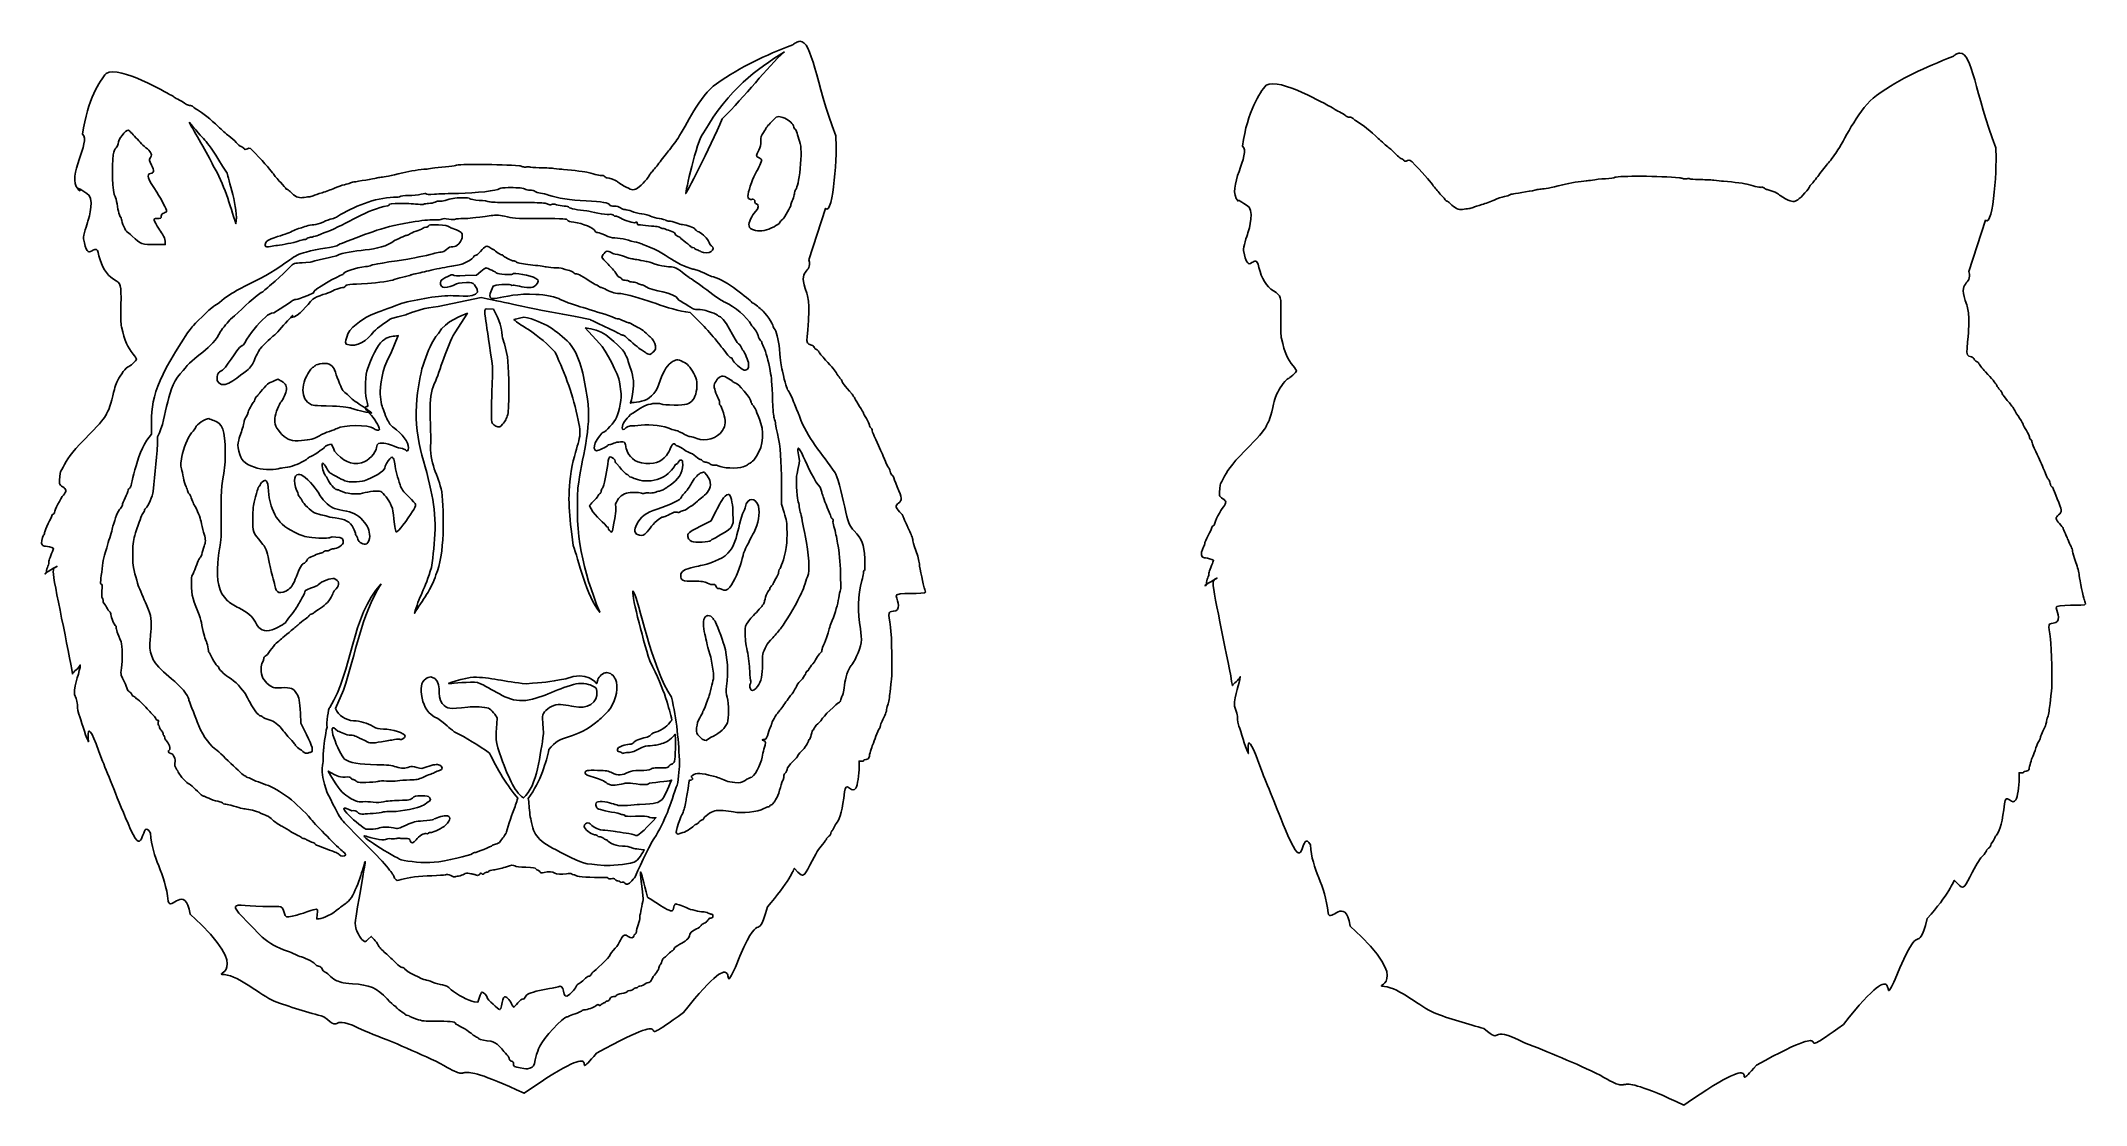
# Model space of a CAD drawing. Header units: centimetres. Extents: x -21.2 to 40.1, y -15.8 to 16.
import ezdxf

# ---------------------------------------------------------------- set-up
doc = ezdxf.new("R2010")
doc.units = ezdxf.units.CM
doc.header["$MEASUREMENT"] = 0
doc.layers.add('Layer 1', color=7, linetype='Continuous')

msp = doc.modelspace()

# ---------------------------------------------------------------- linework, layer by layer
at = {"layer": 'Layer 1'}
for points, knots in [([(1.5753, 16.03393), (1.53677, 16.03272), (1.49506, 16.01858), (1.44962, 15.99011), (1.44962, 15.99011), (1.42106, 15.97222), (1.39151, 15.95188), (1.36198, 15.93058), (1.36198, 15.93058), (0.52788, 15.6023), (-0.17518, 15.29241), (-0.9217, 14.76393), (-0.9217, 14.76393), (-1.4525, 14.38818), (-1.82947, 13.50862), (-2.07512, 13.13509), (-2.07512, 13.13509), (-2.15647, 13.0114), (-2.28317, 12.83876), (-2.35707, 12.75144), (-2.35707, 12.75144), (-2.43097, 12.66413), (-2.56242, 12.49745), (-2.64894, 12.38103), (-2.64894, 12.38103), (-2.73546, 12.26461), (-2.83356, 12.14353), (-2.86639, 12.11148), (-2.86639, 12.11148), (-2.89924, 12.07944), (-2.92592, 12.04315), (-2.92592, 12.03128), (-2.92592, 12.03128), (-2.92593, 11.98812), (-3.18013, 11.70654), (-3.27815, 11.64102), (-3.27815, 11.64102), (-3.38945, 11.56663), (-3.44491, 11.56994), (-3.62624, 11.66087), (-3.62624, 11.66087), (-3.7241, 11.70993), (-3.87459, 11.80688), (-3.90488, 11.84029), (-3.90488, 11.84029), (-3.92647, 11.86409), (-4.15436, 11.94447), (-4.20006, 11.94447), (-4.20006, 11.94447), (-4.22325, 11.94447), (-4.258, 11.96297), (-4.27695, 11.98581), (-4.27695, 11.98581), (-4.29591, 12.00865), (-4.33274, 12.02156), (-4.35881, 12.01475), (-4.35881, 12.01475), (-4.40189, 12.00348), (-4.55623, 12.03757), (-4.76478, 12.10322), (-4.76478, 12.10322), (-4.83455, 12.12518), (-5.19308, 12.17039), (-5.50561, 12.19665), (-5.50561, 12.19665), (-5.56382, 12.20154), (-5.69479, 12.21461), (-5.79665, 12.22559), (-5.79665, 12.22559), (-5.89852, 12.23656), (-6.09769, 12.24627), (-6.239, 12.24791), (-6.239, 12.24791), (-6.38032, 12.24955), (-6.50312, 12.25902), (-6.51268, 12.26858), (-6.51268, 12.26858), (-6.52225, 12.27814), (-6.56462, 12.27936), (-6.60611, 12.27106), (-6.60611, 12.27106), (-6.6476, 12.26276), (-6.70257, 12.26535), (-6.72848, 12.27685), (-6.72848, 12.27685), (-6.7544, 12.28835), (-6.79943, 12.29982), (-6.82853, 12.30248), (-6.82853, 12.30248), (-7.38088, 12.35302), (-8.6601, 12.36126), (-8.74676, 12.31488), (-8.74676, 12.31488), (-8.77556, 12.29947), (-8.90968, 12.27991), (-9.04441, 12.27189), (-9.04441, 12.27189), (-9.17915, 12.26387), (-9.35464, 12.24599), (-9.43467, 12.2322), (-9.43467, 12.2322), (-9.51471, 12.21841), (-9.59806, 12.20695), (-9.61988, 12.20574), (-9.61988, 12.20574), (-9.78896, 12.19639), (-10.09963, 12.14606), (-10.32103, 12.09247), (-10.32103, 12.09247), (-10.70895, 11.99857), (-10.86547, 11.96657), (-10.96926, 11.961), (-10.96926, 11.961), (-11.02019, 11.95827), (-11.08584, 11.94756), (-11.1156, 11.93702), (-11.1156, 11.93702), (-11.14537, 11.92648), (-11.28824, 11.89927), (-11.4331, 11.87667), (-11.4331, 11.87667), (-11.57797, 11.85406), (-11.73854, 11.82864), (-11.78947, 11.82044), (-11.78947, 11.82044), (-11.8404, 11.81225), (-11.89398, 11.79684), (-11.90853, 11.78572), (-11.90853, 11.78572), (-11.92308, 11.77459), (-11.99496, 11.75316), (-12.0681, 11.73776), (-12.0681, 11.73776), (-12.14125, 11.72236), (-12.27817, 11.67545), (-12.37238, 11.63358), (-12.37238, 11.63358), (-12.46658, 11.59171), (-12.63282, 11.53013), (-12.74197, 11.49715), (-12.74197, 11.49715), (-12.85111, 11.46417), (-12.97017, 11.4246), (-13.00655, 11.40868), (-13.00655, 11.40868), (-13.04293, 11.39277), (-13.10246, 11.37752), (-13.13884, 11.37478), (-13.13884, 11.37478), (-13.17522, 11.37205), (-13.25857, 11.36212), (-13.32405, 11.35329), (-13.32405, 11.35329), (-13.45173, 11.33607), (-13.54833, 11.38243), (-13.69529, 11.53188), (-13.69529, 11.53188), (-13.73222, 11.56943), (-13.77687, 11.60051), (-13.79451, 11.60051), (-13.79451, 11.60051), (-13.81216, 11.60051), (-13.82732, 11.60944), (-13.82758, 11.62035), (-13.82758, 11.62035), (-13.82785, 11.63126), (-13.90053, 11.71736), (-13.98964, 11.81135), (-13.98964, 11.81135), (-14.07875, 11.90533), (-14.17313, 12.01743), (-14.19965, 12.06105), (-14.19965, 12.06105), (-14.24801, 12.14056), (-14.44189, 12.36213), (-14.7404, 12.67868), (-14.7404, 12.67868), (-14.89578, 12.84346), (-14.90264, 12.84735), (-14.97521, 12.81428), (-14.97521, 12.81428), (-15.03884, 12.78529), (-15.05441, 12.78643), (-15.08022, 12.82172), (-15.08022, 12.82172), (-15.09687, 12.8445), (-15.13641, 12.87101), (-15.16869, 12.88126), (-15.16869, 12.88126), (-15.20097, 12.8915), (-15.26651, 12.9456), (-15.31421, 13.00115), (-15.31421, 13.00115), (-15.36191, 13.05669), (-15.46056, 13.1465), (-15.53332, 13.20124), (-15.53332, 13.20124), (-15.60608, 13.25597), (-15.74896, 13.38211), (-15.85082, 13.4807), (-15.85082, 13.4807), (-16.06283, 13.6859), (-16.33642, 13.90442), (-16.47424, 13.97928), (-16.47424, 13.97928), (-16.52615, 14.00747), (-16.58423, 14.04982), (-16.60323, 14.07271), (-16.60323, 14.07271), (-16.62223, 14.0956), (-16.66993, 14.11405), (-16.70906, 14.11405), (-16.70906, 14.11405), (-16.74819, 14.11405), (-16.80322, 14.13587), (-16.83143, 14.162), (-16.83143, 14.162), (-16.85964, 14.18814), (-16.93958, 14.23671), (-17.0092, 14.27032), (-17.0092, 14.27032), (-17.07882, 14.30393), (-17.15026, 14.34519), (-17.16795, 14.3621), (-17.16795, 14.3621), (-17.18564, 14.379), (-17.25081, 14.41488), (-17.31264, 14.4423), (-17.31264, 14.4423), (-17.37449, 14.46972), (-18.79042, 15.31275), (-19.20607, 15.07316), (-19.20607, 15.07316), (-19.40829, 14.84402), (-19.7628, 14.30879), (-19.91796, 13.25002), (-19.91796, 13.25002), (-19.64052, 13.04203), (-20.42412, 11.98225), (-20.0486, 11.60299), (-20.0486, 11.60299), (-20.06845, 11.63662), (-20.03251, 11.64991), (-19.79311, 11.47566), (-19.79311, 11.47566), (-19.5365, 11.38722), (-19.72305, 10.74102), (-19.75342, 10.64966), (-19.75342, 10.64966), (-19.78379, 10.5583), (-19.90086, 10.21343), (-19.88406, 10.11884), (-19.88406, 10.11884), (-19.81985, 9.75735), (-19.7567, 9.66704), (-19.63271, 9.76083), (-19.63271, 9.76083), (-19.60446, 9.78219), (-19.55641, 9.80005), (-19.52605, 9.80051), (-19.52605, 9.80051), (-19.47928, 9.80123), (-19.46415, 9.77266), (-19.42517, 9.61117), (-19.42517, 9.61117), (-19.34625, 9.28416), (-19.19676, 9.04286), (-18.99109, 8.91168), (-18.99109, 8.91168), (-18.7534, 8.76007), (-18.75692, 8.77267), (-18.76785, 8.14439), (-18.76785, 8.14439), (-18.77316, 7.83965), (-18.76625, 7.54331), (-18.75214, 7.48541), (-18.75214, 7.48541), (-18.64469, 7.04439), (-18.56919, 6.86905), (-18.40074, 6.6652), (-18.40074, 6.6652), (-18.34427, 6.59686), (-18.29822, 6.52937), (-18.29822, 6.51472), (-18.29822, 6.51472), (-18.29822, 6.48043), (-18.51383, 6.28238), (-18.55122, 6.28238), (-18.55122, 6.28238), (-18.59586, 6.28238), (-18.78683, 6.0338), (-18.86045, 5.87972), (-18.86045, 5.87972), (-18.932, 5.73), (-18.95323, 5.66073), (-19.04153, 5.29019), (-19.04153, 5.29019), (-19.07274, 5.15923), (-19.11804, 5.0223), (-19.14157, 4.98592), (-19.14157, 4.98592), (-19.16512, 4.94954), (-19.19633, 4.88677), (-19.21103, 4.84619), (-19.21103, 4.84619), (-19.24148, 4.76216), (-19.37699, 4.60371), (-19.70051, 4.27486), (-19.70051, 4.27486), (-20.16316, 3.80461), (-20.34571, 3.58369), (-20.45457, 3.36204), (-20.45457, 3.36204), (-20.51266, 3.24377), (-20.56853, 3.14055), (-20.57859, 3.13301), (-20.57859, 3.13301), (-20.59515, 3.12062), (-20.61128, 2.89401), (-20.6034, 2.78575), (-20.6034, 2.78575), (-20.60165, 2.76172), (-20.55843, 2.71741), (-20.50749, 2.68736), (-20.50749, 2.68736), (-20.39355, 2.62013), (-20.38935, 2.55636), (-20.49095, 2.44014), (-20.49095, 2.44014), (-20.56868, 2.35123), (-20.75884, 1.98378), (-20.75884, 1.92255), (-20.75884, 1.92255), (-20.75884, 1.90385), (-20.77672, 1.88214), (-20.79853, 1.87376), (-20.79853, 1.87376), (-20.82036, 1.86539), (-20.83822, 1.84208), (-20.83822, 1.8225), (-20.83822, 1.8225), (-20.83822, 1.80292), (-20.88586, 1.69655), (-20.94405, 1.58603), (-20.94405, 1.58603), (-21.00226, 1.4755), (-21.04988, 1.36481), (-21.04988, 1.33963), (-21.04988, 1.33963), (-21.04988, 1.31446), (-21.06567, 1.26995), (-21.08544, 1.24124), (-21.08544, 1.24124), (-21.13988, 1.16217), (-21.16441, 0.99372), (-21.1276, 0.94937), (-21.1276, 0.94937), (-21.11041, 0.92865), (-21.06296, 0.91134), (-21.02177, 0.91134), (-21.02177, 0.91134), (-20.96179, 0.91134), (-20.84136, 0.87538), (-20.78943, 0.84189), (-20.78943, 0.84189), (-20.78455, 0.83874), (-20.79855, 0.79693), (-20.82002, 0.74846), (-20.82002, 0.74846), (-20.89443, 0.58053), (-20.94083, 0.44095), (-20.92751, 0.42765), (-20.92751, 0.42765), (-20.92016, 0.4203), (-20.93295, 0.37031), (-20.95562, 0.31603), (-20.95562, 0.31603), (-20.97831, 0.26175), (-20.99697, 0.1882), (-20.99697, 0.15314), (-20.99697, 0.15314), (-20.99697, 0.11809), (-21.01185, 0.08568), (-21.03004, 0.08121), (-21.03004, 0.08121), (-21.14402, 0.05318), (-20.59685, 0.35179), (-20.68605, 0.3052), (-20.68605, 0.3052), (-20.78246, 0.25485), (-20.79215, 0.23968), (-20.79602, 0.13818), (-20.79602, 0.13818), (-20.80458, -0.08661), (-20.30308, -2.32109), (-20.22138, -2.91362), (-20.22138, -2.91362), (-20.19858, -2.84853), (-20.02294, -2.7493), (-19.9849, -2.64656), (-19.9849, -2.64656), (-19.98485, -2.83695), (-20.16586, -3.18667), (-20.16075, -3.53224), (-20.16075, -3.53224), (-19.99853, -3.91186), (-20.12829, -3.75328), (-20.02515, -4.12424), (-20.02515, -4.12424), (-19.96299, -4.29026), (-19.84537, -4.72729), (-19.74734, -4.92295), (-19.74734, -4.92295), (-19.70395, -5.14594), (-19.91602, -3.79384), (-19.32185, -5.52548), (-19.32185, -5.52548), (-19.12016, -5.98153), (-18.8995, -6.61657), (-18.47684, -7.57269), (-18.47684, -7.57269), (-18.05417, -8.52881), (-18.17177, -7.18686), (-17.87899, -7.68191), (-17.87899, -7.68191), (-17.84581, -8.4502), (-17.43104, -8.86579), (-17.3523, -9.7192), (-17.3523, -9.7192), (-17.28726, -10.05503), (-16.84416, -9.17305), (-16.6925, -10.11525), (-16.6925, -10.11525), (-14.6687, -11.93977), (-16.11656, -11.88483), (-15.66561, -11.9226), (-15.66561, -11.9226), (-15.21467, -11.96038), (-14.57358, -12.54959), (-14.1732, -12.71387), (-14.1732, -12.71387), (-13.77281, -12.87816), (-13.09806, -13.06551), (-12.68739, -13.18434), (-12.68739, -13.18434), (-12.03812, -13.72533), (-12.64422, -13.00448), (-11.46452, -13.61098), (-11.46452, -13.61098), (-10.79877, -13.86873), (-9.90309, -14.23483), (-9.20068, -14.58497), (-9.20068, -14.58497), (-7.94762, -15.32057), (-9.2646, -14.27342), (-6.68962, -15.47712), (-6.68962, -15.47712), (-3.85477, -13.50149), (-5.48839, -15.36016), (-4.51342, -14.27988), (-4.51342, -14.27988), (-1.5928, -12.66729), (-3.80524, -14.42574), (-1.90976, -13.05949), (-1.90976, -13.05949), (0.02243, -10.61027), (-0.89413, -12.8374), (-0.35781, -11.70267), (-0.35781, -11.70267), (0.42719, -9.70566), (0.26308, -11.13913), (0.60147, -9.8905), (0.60147, -9.8905), (1.2304, -9.18662), (1.41007, -8.74048), (1.41007, -8.74048), (1.41007, -8.74048), (1.41007, -8.74048), (1.51755, -8.85293), (1.51755, -8.85293), (1.51755, -8.85293), (1.66964, -9.0112), (1.70239, -8.99171), (1.87639, -8.64705), (1.87639, -8.64705), (2.07974, -8.24423), (2.12394, -8.17186), (2.25508, -8.02197), (2.25508, -8.02197), (2.31923, -7.94863), (2.37166, -7.87502), (2.37166, -7.85826), (2.37166, -7.85826), (2.37166, -7.84149), (2.40143, -7.8085), (2.43781, -7.78467), (2.43781, -7.78467), (2.47418, -7.76084), (2.50395, -7.71832), (2.50395, -7.69042), (2.50395, -7.69042), (2.50395, -7.6625), (2.51542, -7.63219), (2.52958, -7.62344), (2.52958, -7.62344), (2.54375, -7.61469), (2.57525, -7.56412), (2.59986, -7.51017), (2.59986, -7.51017), (2.62447, -7.45622), (2.66603, -7.38796), (2.69164, -7.35886), (2.69164, -7.35886), (2.78151, -7.25669), (2.85288, -6.96936), (2.91736, -6.45018), (2.91736, -6.45018), (2.93731, -6.28949), (2.97751, -6.25819), (3.06288, -6.33773), (3.06288, -6.33773), (3.13971, -6.4093), (3.20756, -6.40797), (3.25553, -6.3336), (3.25553, -6.3336), (3.30103, -6.26304), (3.35062, -5.92822), (3.35062, -5.69198), (3.35062, -5.69198), (3.35062, -5.69198), (3.35062, -5.52414), (3.35062, -5.52414), (3.35062, -5.52414), (3.35062, -5.52414), (3.47299, -5.52414), (3.47299, -5.52414), (3.47299, -5.52414), (3.48723, -5.45086), (3.64145, -5.50437), (3.65158, -5.41169), (3.65158, -5.41169), (3.66087, -5.32676), (3.71726, -5.12874), (3.76072, -5.03053), (3.76072, -5.03053), (3.78004, -4.98687), (3.82207, -4.87376), (3.85415, -4.77917), (3.85415, -4.77917), (3.88624, -4.68458), (3.92918, -4.58799), (3.94924, -4.56503), (3.94924, -4.56503), (3.96928, -4.54205), (3.98562, -4.50827), (3.98562, -4.48978), (3.98562, -4.48978), (3.98562, -4.45417), (4.03492, -4.33189), (4.11956, -4.1574), (4.11956, -4.1574), (4.1478, -4.09919), (4.17086, -4.03105), (4.17083, -4.00609), (4.17083, -4.00609), (4.17078, -3.98113), (4.18925, -3.90742), (4.21134, -3.84238), (4.21134, -3.84238), (4.23342, -3.77734), (4.26403, -3.60141), (4.27997, -3.4513), (4.27997, -3.4513), (4.29589, -3.30118), (4.31403, -3.13677), (4.31965, -3.08584), (4.31965, -3.08584), (4.34761, -2.83283), (4.3289, -1.77195), (4.29237, -1.51901), (4.29237, -1.51901), (4.22153, -1.0286), (4.21554, -1.06545), (4.3734, -1.04028), (4.3734, -1.04028), (4.62277, -1.01771), (4.51481, -0.75021), (4.46104, -0.58553), (4.46104, -0.58553), (4.40893, -0.44895), (5.35855, -0.54809), (5.34148, -0.46532), (5.34148, -0.46532), (5.33108, -0.41486), (5.31369, -0.35533), (5.30262, -0.33303), (5.30262, -0.33303), (5.27832, -0.28411), (5.16792, 0.25207), (5.15544, 0.38217), (5.15544, 0.38217), (5.14587, 0.48206), (5.1065, 0.63129), (5.05044, 0.77905), (5.05044, 0.77905), (4.98844, 0.94244), (4.94801, 1.08243), (4.95535, 1.10812), (4.95535, 1.10812), (4.95928, 1.12187), (4.95146, 1.15759), (4.93799, 1.1875), (4.93799, 1.1875), (4.92451, 1.21741), (4.89174, 1.28969), (4.86523, 1.3479), (4.86523, 1.3479), (4.8387, 1.40611), (4.81455, 1.45969), (4.81231, 1.46697), (4.81231, 1.46697), (4.81006, 1.47424), (4.77661, 1.54907), (4.7379, 1.63316), (4.7379, 1.63316), (4.69917, 1.71725), (4.66762, 1.79585), (4.66762, 1.80762), (4.66762, 1.80762), (4.66762, 1.81939), (4.61999, 1.87872), (4.56178, 1.93991), (4.56178, 1.93991), (4.43518, 2.073), (4.4299, 2.12572), (4.53533, 2.20366), (4.53533, 2.20366), (4.64327, 2.28348), (4.63739, 2.35024), (4.49481, 2.68405), (4.49481, 2.68405), (4.42961, 2.83669), (4.37658, 2.97483), (4.37658, 2.99163), (4.37658, 2.99163), (4.37657, 3.00842), (4.35956, 3.02904), (4.33854, 3.0371), (4.33854, 3.0371), (4.31751, 3.04517), (4.29204, 3.09439), (4.28232, 3.14624), (4.28232, 3.14624), (4.27259, 3.1981), (4.25431, 3.24682), (4.24181, 3.25456), (4.24181, 3.25456), (4.21679, 3.27002), (4.17698, 3.35343), (4.07396, 3.60348), (4.07396, 3.60348), (4.00533, 3.77005), (3.94095, 3.91408), (3.80524, 4.2054), (3.80524, 4.2054), (3.76457, 4.29272), (3.73353, 4.37767), (3.73662, 4.39392), (3.73662, 4.39392), (3.7397, 4.41017), (3.72391, 4.43848), (3.70189, 4.45676), (3.70189, 4.45676), (3.67987, 4.47503), (3.6622, 4.51157), (3.6622, 4.53861), (3.6622, 4.53861), (3.6622, 4.56565), (3.62053, 4.6533), (3.5696, 4.73292), (3.5696, 4.73292), (3.51866, 4.81254), (3.47699, 4.88859), (3.47699, 4.90159), (3.47699, 4.90159), (3.47699, 4.91458), (3.42685, 5.00103), (3.36537, 5.09424), (3.36537, 5.09424), (3.30389, 5.18745), (3.24034, 5.2935), (3.22399, 5.32988), (3.22399, 5.32988), (3.20762, 5.36626), (3.1688, 5.42579), (3.138, 5.46217), (3.138, 5.46217), (2.91314, 5.72773), (2.84199, 5.81981), (2.84199, 5.84665), (2.84199, 5.84665), (2.84199, 5.86358), (2.81279, 5.90937), (2.77668, 5.94835), (2.77668, 5.94835), (2.74056, 5.98732), (2.69697, 6.04588), (2.67994, 6.07816), (2.67994, 6.07816), (2.63097, 6.17094), (2.55169, 6.26723), (2.3459, 6.48578), (2.3459, 6.48578), (2.24049, 6.59772), (2.14813, 6.71073), (2.14002, 6.73631), (2.14002, 6.73631), (2.1319, 6.76188), (2.10231, 6.78956), (2.0747, 6.79832), (2.0747, 6.79832), (2.04708, 6.80708), (2.01754, 6.83779), (2.00856, 6.86612), (2.00856, 6.86612), (1.99956, 6.89445), (1.95996, 6.9246), (1.92091, 6.93392), (1.92091, 6.93392), (1.78899, 6.96539), (1.77587, 6.99203), (1.79358, 7.19437), (1.79358, 7.19437), (1.84172, 7.74421), (1.84901, 7.87681), (1.84402, 8.08816), (1.84402, 8.08816), (1.84062, 8.2319), (1.81809, 8.38534), (1.78449, 8.49413), (1.78449, 8.49413), (1.46633, 9.268), (1.96434, 9.04624), (1.84815, 9.49128), (1.84815, 9.49128), (1.84815, 9.49128), (2.34755, 11.02752), (2.34755, 11.02752), (2.34755, 11.02752), (2.58256, 10.79452), (2.7055, 12.78205), (2.64934, 13.19876), (2.64934, 13.19876), (2.0384, 14.82625), (1.94774, 16.04569), (1.5753, 16.03393)], [0, 0, 0, 0, 0.00526316, 0.00526316, 0.00526316, 0.00526316, 0.01052632, 0.01052632, 0.01052632, 0.01052632, 0.01578947, 0.01578947, 0.01578947, 0.01578947, 0.02105263, 0.02105263, 0.02105263, 0.02105263, 0.02631579, 0.02631579, 0.02631579, 0.02631579, 0.03157895, 0.03157895, 0.03157895, 0.03157895, 0.03684211, 0.03684211, 0.03684211, 0.03684211, 0.04210526, 0.04210526, 0.04210526, 0.04210526, 0.04736842, 0.04736842, 0.04736842, 0.04736842, 0.05263158, 0.05263158, 0.05263158, 0.05263158, 0.05789474, 0.05789474, 0.05789474, 0.05789474, 0.06315789, 0.06315789, 0.06315789, 0.06315789, 0.06842105, 0.06842105, 0.06842105, 0.06842105, 0.07368421, 0.07368421, 0.07368421, 0.07368421, 0.07894737, 0.07894737, 0.07894737, 0.07894737, 0.08421053, 0.08421053, 0.08421053, 0.08421053, 0.08947368, 0.08947368, 0.08947368, 0.08947368, 0.09473684, 0.09473684, 0.09473684, 0.09473684, 0.1, 0.1, 0.1, 0.1, 0.10526316, 0.10526316, 0.10526316, 0.10526316, 0.11052632, 0.11052632, 0.11052632, 0.11052632, 0.11578947, 0.11578947, 0.11578947, 0.11578947, 0.12105263, 0.12105263, 0.12105263, 0.12105263, 0.12631579, 0.12631579, 0.12631579, 0.12631579, 0.13157895, 0.13157895, 0.13157895, 0.13157895, 0.13684211, 0.13684211, 0.13684211, 0.13684211, 0.14210526, 0.14210526, 0.14210526, 0.14210526, 0.14736842, 0.14736842, 0.14736842, 0.14736842, 0.15263158, 0.15263158, 0.15263158, 0.15263158, 0.15789474, 0.15789474, 0.15789474, 0.15789474, 0.16315789, 0.16315789, 0.16315789, 0.16315789, 0.16842105, 0.16842105, 0.16842105, 0.16842105, 0.17368421, 0.17368421, 0.17368421, 0.17368421, 0.17894737, 0.17894737, 0.17894737, 0.17894737, 0.18421053, 0.18421053, 0.18421053, 0.18421053, 0.18947368, 0.18947368, 0.18947368, 0.18947368, 0.19473684, 0.19473684, 0.19473684, 0.19473684, 0.2, 0.2, 0.2, 0.2, 0.20526316, 0.20526316, 0.20526316, 0.20526316, 0.21052632, 0.21052632, 0.21052632, 0.21052632, 0.21578947, 0.21578947, 0.21578947, 0.21578947, 0.22105263, 0.22105263, 0.22105263, 0.22105263, 0.22631579, 0.22631579, 0.22631579, 0.22631579, 0.23157895, 0.23157895, 0.23157895, 0.23157895, 0.23684211, 0.23684211, 0.23684211, 0.23684211, 0.24210526, 0.24210526, 0.24210526, 0.24210526, 0.24736842, 0.24736842, 0.24736842, 0.24736842, 0.25263158, 0.25263158, 0.25263158, 0.25263158, 0.25789474, 0.25789474, 0.25789474, 0.25789474, 0.26315789, 0.26315789, 0.26315789, 0.26315789, 0.26842105, 0.26842105, 0.26842105, 0.26842105, 0.27368421, 0.27368421, 0.27368421, 0.27368421, 0.27894737, 0.27894737, 0.27894737, 0.27894737, 0.28421053, 0.28421053, 0.28421053, 0.28421053, 0.28947368, 0.28947368, 0.28947368, 0.28947368, 0.29473684, 0.29473684, 0.29473684, 0.29473684, 0.3, 0.3, 0.3, 0.3, 0.30526316, 0.30526316, 0.30526316, 0.30526316, 0.31052632, 0.31052632, 0.31052632, 0.31052632, 0.31578947, 0.31578947, 0.31578947, 0.31578947, 0.32105263, 0.32105263, 0.32105263, 0.32105263, 0.32631579, 0.32631579, 0.32631579, 0.32631579, 0.33157895, 0.33157895, 0.33157895, 0.33157895, 0.33684211, 0.33684211, 0.33684211, 0.33684211, 0.34210526, 0.34210526, 0.34210526, 0.34210526, 0.34736842, 0.34736842, 0.34736842, 0.34736842, 0.35263158, 0.35263158, 0.35263158, 0.35263158, 0.35789474, 0.35789474, 0.35789474, 0.35789474, 0.36315789, 0.36315789, 0.36315789, 0.36315789, 0.36842105, 0.36842105, 0.36842105, 0.36842105, 0.37368421, 0.37368421, 0.37368421, 0.37368421, 0.37894737, 0.37894737, 0.37894737, 0.37894737, 0.38421053, 0.38421053, 0.38421053, 0.38421053, 0.38947368, 0.38947368, 0.38947368, 0.38947368, 0.39473684, 0.39473684, 0.39473684, 0.39473684, 0.4, 0.4, 0.4, 0.4, 0.40526316, 0.40526316, 0.40526316, 0.40526316, 0.41052632, 0.41052632, 0.41052632, 0.41052632, 0.41578947, 0.41578947, 0.41578947, 0.41578947, 0.42105263, 0.42105263, 0.42105263, 0.42105263, 0.42631579, 0.42631579, 0.42631579, 0.42631579, 0.43157895, 0.43157895, 0.43157895, 0.43157895, 0.43684211, 0.43684211, 0.43684211, 0.43684211, 0.44210526, 0.44210526, 0.44210526, 0.44210526, 0.44736842, 0.44736842, 0.44736842, 0.44736842, 0.45263158, 0.45263158, 0.45263158, 0.45263158, 0.45789474, 0.45789474, 0.45789474, 0.45789474, 0.46315789, 0.46315789, 0.46315789, 0.46315789, 0.46842105, 0.46842105, 0.46842105, 0.46842105, 0.47368421, 0.47368421, 0.47368421, 0.47368421, 0.47894737, 0.47894737, 0.47894737, 0.47894737, 0.48421053, 0.48421053, 0.48421053, 0.48421053, 0.48947368, 0.48947368, 0.48947368, 0.48947368, 0.49473684, 0.49473684, 0.49473684, 0.49473684, 0.5, 0.5, 0.5, 0.5, 0.50526316, 0.50526316, 0.50526316, 0.50526316, 0.51052632, 0.51052632, 0.51052632, 0.51052632, 0.51578947, 0.51578947, 0.51578947, 0.51578947, 0.52105263, 0.52105263, 0.52105263, 0.52105263, 0.52631579, 0.52631579, 0.52631579, 0.52631579, 0.53157895, 0.53157895, 0.53157895, 0.53157895, 0.53684211, 0.53684211, 0.53684211, 0.53684211, 0.54210526, 0.54210526, 0.54210526, 0.54210526, 0.54736842, 0.54736842, 0.54736842, 0.54736842, 0.55263158, 0.55263158, 0.55263158, 0.55263158, 0.55789474, 0.55789474, 0.55789474, 0.55789474, 0.56315789, 0.56315789, 0.56315789, 0.56315789, 0.56842105, 0.56842105, 0.56842105, 0.56842105, 0.57368421, 0.57368421, 0.57368421, 0.57368421, 0.57894737, 0.57894737, 0.57894737, 0.57894737, 0.58421053, 0.58421053, 0.58421053, 0.58421053, 0.58947368, 0.58947368, 0.58947368, 0.58947368, 0.59473684, 0.59473684, 0.59473684, 0.59473684, 0.6, 0.6, 0.6, 0.6, 0.60526316, 0.60526316, 0.60526316, 0.60526316, 0.61052632, 0.61052632, 0.61052632, 0.61052632, 0.61578947, 0.61578947, 0.61578947, 0.61578947, 0.62105263, 0.62105263, 0.62105263, 0.62105263, 0.62631579, 0.62631579, 0.62631579, 0.62631579, 0.63157895, 0.63157895, 0.63157895, 0.63157895, 0.63684211, 0.63684211, 0.63684211, 0.63684211, 0.64210526, 0.64210526, 0.64210526, 0.64210526, 0.64736842, 0.64736842, 0.64736842, 0.64736842, 0.65263158, 0.65263158, 0.65263158, 0.65263158, 0.65789474, 0.65789474, 0.65789474, 0.65789474, 0.66315789, 0.66315789, 0.66315789, 0.66315789, 0.66842105, 0.66842105, 0.66842105, 0.66842105, 0.67368421, 0.67368421, 0.67368421, 0.67368421, 0.67894737, 0.67894737, 0.67894737, 0.67894737, 0.68421053, 0.68421053, 0.68421053, 0.68421053, 0.68947368, 0.68947368, 0.68947368, 0.68947368, 0.69473684, 0.69473684, 0.69473684, 0.69473684, 0.7, 0.7, 0.7, 0.7, 0.70526316, 0.70526316, 0.70526316, 0.70526316, 0.71052632, 0.71052632, 0.71052632, 0.71052632, 0.71578947, 0.71578947, 0.71578947, 0.71578947, 0.72105263, 0.72105263, 0.72105263, 0.72105263, 0.72631579, 0.72631579, 0.72631579, 0.72631579, 0.73157895, 0.73157895, 0.73157895, 0.73157895, 0.73684211, 0.73684211, 0.73684211, 0.73684211, 0.74210526, 0.74210526, 0.74210526, 0.74210526, 0.74736842, 0.74736842, 0.74736842, 0.74736842, 0.75263158, 0.75263158, 0.75263158, 0.75263158, 0.75789474, 0.75789474, 0.75789474, 0.75789474, 0.76315789, 0.76315789, 0.76315789, 0.76315789, 0.76842105, 0.76842105, 0.76842105, 0.76842105, 0.77368421, 0.77368421, 0.77368421, 0.77368421, 0.77894737, 0.77894737, 0.77894737, 0.77894737, 0.78421053, 0.78421053, 0.78421053, 0.78421053, 0.78947368, 0.78947368, 0.78947368, 0.78947368, 0.79473684, 0.79473684, 0.79473684, 0.79473684, 0.8, 0.8, 0.8, 0.8, 0.80526316, 0.80526316, 0.80526316, 0.80526316, 0.81052632, 0.81052632, 0.81052632, 0.81052632, 0.81578947, 0.81578947, 0.81578947, 0.81578947, 0.82105263, 0.82105263, 0.82105263, 0.82105263, 0.82631579, 0.82631579, 0.82631579, 0.82631579, 0.83157895, 0.83157895, 0.83157895, 0.83157895, 0.83684211, 0.83684211, 0.83684211, 0.83684211, 0.84210526, 0.84210526, 0.84210526, 0.84210526, 0.84736842, 0.84736842, 0.84736842, 0.84736842, 0.85263158, 0.85263158, 0.85263158, 0.85263158, 0.85789474, 0.85789474, 0.85789474, 0.85789474, 0.86315789, 0.86315789, 0.86315789, 0.86315789, 0.86842105, 0.86842105, 0.86842105, 0.86842105, 0.87368421, 0.87368421, 0.87368421, 0.87368421, 0.87894737, 0.87894737, 0.87894737, 0.87894737, 0.88421053, 0.88421053, 0.88421053, 0.88421053, 0.88947368, 0.88947368, 0.88947368, 0.88947368, 0.89473684, 0.89473684, 0.89473684, 0.89473684, 0.9, 0.9, 0.9, 0.9, 0.90526316, 0.90526316, 0.90526316, 0.90526316, 0.91052632, 0.91052632, 0.91052632, 0.91052632, 0.91578947, 0.91578947, 0.91578947, 0.91578947, 0.92105263, 0.92105263, 0.92105263, 0.92105263, 0.92631579, 0.92631579, 0.92631579, 0.92631579, 0.93157895, 0.93157895, 0.93157895, 0.93157895, 0.93684211, 0.93684211, 0.93684211, 0.93684211, 0.94210526, 0.94210526, 0.94210526, 0.94210526, 0.94736842, 0.94736842, 0.94736842, 0.94736842, 0.95263158, 0.95263158, 0.95263158, 0.95263158, 0.95789474, 0.95789474, 0.95789474, 0.95789474, 0.96315789, 0.96315789, 0.96315789, 0.96315789, 0.96842105, 0.96842105, 0.96842105, 0.96842105, 0.97368421, 0.97368421, 0.97368421, 0.97368421, 0.97894737, 0.97894737, 0.97894737, 0.97894737, 0.98421053, 0.98421053, 0.98421053, 0.98421053, 0.98947368, 0.98947368, 0.98947368, 0.98947368, 1, 1, 1, 1]), ([(1.11063, 15.72305), (0.58373, 15.23948), (-0.06063, 14.39629), (-0.74973, 13.71139), (-0.74973, 13.71139), (-1.11983, 12.83234), (-1.84857, 11.42686), (-1.84857, 11.4707), (-1.84857, 11.4707), (-1.84857, 11.48065), (-1.53694, 13.03512), (-1.31197, 13.29136), (-1.31197, 13.29136), (-0.53596, 14.6374), (0.26889, 15.18176), (1.11063, 15.72305)], [0, 0, 0, 0, 0.2, 0.2, 0.2, 0.2, 0.4, 0.4, 0.4, 0.4, 0.6, 0.6, 0.6, 0.6, 1, 1, 1, 1]), ([(36.32922, 15.68013), (36.29069, 15.67891), (36.24898, 15.66478), (36.20354, 15.63631), (36.20354, 15.63631), (36.17498, 15.61841), (36.14543, 15.59808), (36.1159, 15.57678), (36.1159, 15.57678), (35.28179, 15.2485), (34.57874, 14.93861), (33.83221, 14.41013), (33.83221, 14.41013), (33.30142, 14.03438), (32.92445, 13.15482), (32.6788, 12.78129), (32.6788, 12.78129), (32.59745, 12.6576), (32.47075, 12.48496), (32.39685, 12.39764), (32.39685, 12.39764), (32.32295, 12.31033), (32.1915, 12.14364), (32.10498, 12.02723), (32.10498, 12.02723), (32.01846, 11.91081), (31.92036, 11.78973), (31.88753, 11.75768), (31.88753, 11.75768), (31.85467, 11.72563), (31.82799, 11.68935), (31.82799, 11.67748), (31.82799, 11.67748), (31.82799, 11.63432), (31.57378, 11.35274), (31.47577, 11.28722), (31.47577, 11.28722), (31.36447, 11.21282), (31.309, 11.21614), (31.12768, 11.30706), (31.12768, 11.30706), (31.02982, 11.35613), (30.87933, 11.45308), (30.84904, 11.48648), (30.84904, 11.48648), (30.82745, 11.51029), (30.59956, 11.59066), (30.55386, 11.59066), (30.55386, 11.59066), (30.53066, 11.59066), (30.49592, 11.60917), (30.47697, 11.632), (30.47697, 11.632), (30.45801, 11.65484), (30.42118, 11.66776), (30.39511, 11.66094), (30.39511, 11.66094), (30.35203, 11.64968), (30.19768, 11.68377), (29.98914, 11.74941), (29.98914, 11.74941), (29.91937, 11.77137), (29.56083, 11.81659), (29.24831, 11.84284), (29.24831, 11.84284), (29.1901, 11.84773), (29.05912, 11.86081), (28.95726, 11.87178), (28.95726, 11.87178), (28.8554, 11.88276), (28.65623, 11.89247), (28.51492, 11.89411), (28.51492, 11.89411), (28.3736, 11.89574), (28.2508, 11.90522), (28.24124, 11.91478), (28.24124, 11.91478), (28.23167, 11.92434), (28.1893, 11.92556), (28.14781, 11.91726), (28.14781, 11.91726), (28.10631, 11.90896), (28.05135, 11.91154), (28.02544, 11.92305), (28.02544, 11.92305), (27.99952, 11.93455), (27.95449, 11.94601), (27.92539, 11.94868), (27.92539, 11.94868), (27.37304, 11.99922), (26.09382, 12.00746), (26.00716, 11.96108), (26.00716, 11.96108), (25.97836, 11.94566), (25.84424, 11.9261), (25.7095, 11.91809), (25.7095, 11.91809), (25.57477, 11.91007), (25.39928, 11.89218), (25.31924, 11.8784), (25.31924, 11.8784), (25.2392, 11.86461), (25.15586, 11.85315), (25.13404, 11.85194), (25.13404, 11.85194), (24.96496, 11.84259), (24.65428, 11.79226), (24.43289, 11.73866), (24.43289, 11.73866), (24.04496, 11.64476), (23.88845, 11.61277), (23.78466, 11.6072), (23.78466, 11.6072), (23.73373, 11.60447), (23.66807, 11.59376), (23.63831, 11.58322), (23.63831, 11.58322), (23.60855, 11.57268), (23.46568, 11.54547), (23.32081, 11.52286), (23.32081, 11.52286), (23.17595, 11.50026), (23.01538, 11.47483), (22.96445, 11.46664), (22.96445, 11.46664), (22.91352, 11.45845), (22.85994, 11.44304), (22.84539, 11.43191), (22.84539, 11.43191), (22.83083, 11.42079), (22.75896, 11.39936), (22.68581, 11.38396), (22.68581, 11.38396), (22.61267, 11.36856), (22.47575, 11.32165), (22.38154, 11.27978), (22.38154, 11.27978), (22.28734, 11.2379), (22.12109, 11.17633), (22.01195, 11.14335), (22.01195, 11.14335), (21.90281, 11.11037), (21.78375, 11.07079), (21.74737, 11.05488), (21.74737, 11.05488), (21.71099, 11.03897), (21.65146, 11.02371), (21.61508, 11.02098), (21.61508, 11.02098), (21.57869, 11.01825), (21.49535, 11.00832), (21.42987, 10.99949), (21.42987, 10.99949), (21.30219, 10.98227), (21.20559, 11.02863), (21.05863, 11.17808), (21.05863, 11.17808), (21.0217, 11.21563), (20.97705, 11.24671), (20.95941, 11.24671), (20.95941, 11.24671), (20.94176, 11.2467), (20.9266, 11.25564), (20.92634, 11.26655), (20.92634, 11.26655), (20.92607, 11.27746), (20.85338, 11.36356), (20.76428, 11.45754), (20.76428, 11.45754), (20.67517, 11.55153), (20.58079, 11.66363), (20.55426, 11.70725), (20.55426, 11.70725), (20.50591, 11.78676), (20.31203, 12.00833), (20.01352, 12.32488), (20.01352, 12.32488), (19.85814, 12.48966), (19.85128, 12.49355), (19.7787, 12.46048), (19.7787, 12.46048), (19.71508, 12.43149), (19.69951, 12.43263), (19.6737, 12.46792), (19.6737, 12.46792), (19.65704, 12.49069), (19.61751, 12.51721), (19.58523, 12.52745), (19.58523, 12.52745), (19.55295, 12.5377), (19.4874, 12.59179), (19.43971, 12.64734), (19.43971, 12.64734), (19.39201, 12.70289), (19.29336, 12.7927), (19.2206, 12.84743), (19.2206, 12.84743), (19.14783, 12.90217), (19.00496, 13.02831), (18.9031, 13.1269), (18.9031, 13.1269), (18.69109, 13.3321), (18.41749, 13.55062), (18.27967, 13.62547), (18.27967, 13.62547), (18.22776, 13.65367), (18.16969, 13.69601), (18.15069, 13.71891), (18.15069, 13.71891), (18.13169, 13.7418), (18.08399, 13.76025), (18.04486, 13.76025), (18.04486, 13.76025), (18.00572, 13.76025), (17.9507, 13.78206), (17.92249, 13.8082), (17.92249, 13.8082), (17.89427, 13.83434), (17.81434, 13.88291), (17.74472, 13.91652), (17.74472, 13.91652), (17.6751, 13.95013), (17.60366, 13.99139), (17.58597, 14.00829), (17.58597, 14.00829), (17.56828, 14.0252), (17.50311, 14.06108), (17.44128, 14.0885), (17.44128, 14.0885), (17.37943, 14.11591), (15.9635, 14.95894), (15.54785, 14.71936), (15.54785, 14.71936), (15.34563, 14.49022), (14.99112, 13.95499), (14.83596, 12.89622), (14.83596, 12.89622), (15.1134, 12.68823), (14.32979, 11.62845), (14.70532, 11.24919), (14.70532, 11.24919), (14.68547, 11.28282), (14.7214, 11.2961), (14.96081, 11.12185), (14.96081, 11.12185), (15.21742, 11.03342), (15.03086, 10.38721), (15.00049, 10.29586), (15.00049, 10.29586), (14.97013, 10.2045), (14.85305, 9.85963), (14.86986, 9.76504), (14.86986, 9.76504), (14.93407, 9.40355), (14.99722, 9.31324), (15.12121, 9.40702), (15.12121, 9.40702), (15.14945, 9.42839), (15.19751, 9.44625), (15.22787, 9.44671), (15.22787, 9.44671), (15.27464, 9.44742), (15.28977, 9.41885), (15.32874, 9.25737), (15.32874, 9.25737), (15.40767, 8.93036), (15.55715, 8.68906), (15.76282, 8.55788), (15.76282, 8.55788), (16.00051, 8.40626), (15.997, 8.41887), (15.98607, 7.79059), (15.98607, 7.79059), (15.98076, 7.48584), (15.98767, 7.18951), (16.00178, 7.13161), (16.00178, 7.13161), (16.10923, 6.69059), (16.18472, 6.51524), (16.35318, 6.3114), (16.35318, 6.3114), (16.40964, 6.24306), (16.4557, 6.17557), (16.4557, 6.16092), (16.4557, 6.16092), (16.4557, 6.12663), (16.24009, 5.92858), (16.20269, 5.92858), (16.20269, 5.92858), (16.15806, 5.92858), (15.96709, 5.68), (15.89346, 5.52592), (15.89346, 5.52592), (15.82192, 5.3762), (15.80069, 5.30693), (15.71239, 4.93639), (15.71239, 4.93639), (15.68118, 4.80543), (15.63588, 4.6685), (15.61234, 4.63212), (15.61234, 4.63212), (15.5888, 4.59574), (15.55758, 4.53297), (15.54289, 4.49239), (15.54289, 4.49239), (15.51243, 4.40836), (15.37693, 4.24991), (15.05341, 3.92106), (15.05341, 3.92106), (14.59076, 3.4508), (14.4082, 3.22989), (14.29935, 3.00824), (14.29935, 3.00824), (14.24126, 2.88997), (14.18539, 2.78675), (14.17532, 2.77921), (14.17532, 2.77921), (14.15876, 2.76682), (14.14264, 2.5402), (14.15052, 2.43195), (14.15052, 2.43195), (14.15227, 2.40792), (14.19548, 2.36361), (14.24643, 2.33356), (14.24643, 2.33356), (14.36037, 2.26633), (14.36456, 2.20255), (14.26297, 2.08633), (14.26297, 2.08633), (14.18523, 1.99742), (13.99508, 1.62998), (13.99508, 1.56874), (13.99508, 1.56874), (13.99507, 1.55005), (13.9772, 1.52834), (13.95539, 1.51996), (13.95539, 1.51996), (13.93356, 1.51158), (13.9157, 1.48828), (13.9157, 1.4687), (13.9157, 1.4687), (13.9157, 1.44912), (13.86806, 1.34275), (13.80987, 1.23223), (13.80987, 1.23223), (13.75166, 1.1217), (13.70404, 1.01101), (13.70404, 0.98583), (13.70404, 0.98583), (13.70403, 0.96066), (13.68825, 0.91615), (13.66848, 0.88744), (13.66848, 0.88744), (13.61404, 0.80837), (13.58951, 0.63992), (13.62631, 0.59557), (13.62631, 0.59557), (13.64351, 0.57485), (13.69095, 0.55754), (13.73215, 0.55754), (13.73215, 0.55754), (13.79212, 0.55754), (13.91255, 0.52157), (13.96449, 0.48809), (13.96449, 0.48809), (13.96937, 0.48494), (13.95537, 0.44313), (13.93389, 0.39465), (13.93389, 0.39465), (13.85948, 0.22673), (13.81308, 0.08715), (13.82641, 0.07385), (13.82641, 0.07385), (13.83376, 0.0665), (13.82097, 0.01651), (13.79829, -0.03777), (13.79829, -0.03777), (13.77561, -0.09205), (13.75695, -0.1656), (13.75695, -0.20066), (13.75695, -0.20066), (13.75695, -0.23572), (13.74207, -0.26812), (13.72388, -0.27259), (13.72388, -0.27259), (13.6099, -0.30062), (14.15707, -0.00201), (14.06787, -0.0486), (14.06787, -0.0486), (13.97146, -0.09895), (13.96176, -0.11412), (13.9579, -0.21562), (13.9579, -0.21562), (13.94934, -0.44041), (14.45084, -2.67489), (14.53254, -3.26742), (14.53254, -3.26742), (14.55534, -3.20233), (14.73098, -3.1031), (14.76901, -3.00036), (14.76901, -3.00036), (14.76907, -3.19075), (14.58806, -3.54047), (14.59317, -3.88604), (14.59317, -3.88604), (14.75539, -4.26566), (14.62563, -4.10708), (14.72877, -4.47804), (14.72877, -4.47804), (14.79092, -4.64406), (14.90854, -5.08109), (15.00658, -5.27676), (15.00658, -5.27676), (15.04997, -5.49974), (14.83789, -4.14764), (15.43207, -5.87928), (15.43207, -5.87928), (15.63375, -6.33533), (15.85442, -6.97037), (16.27708, -7.92649), (16.27708, -7.92649), (16.69975, -8.88262), (16.58215, -7.54066), (16.87493, -8.03571), (16.87493, -8.03571), (16.90811, -8.80401), (17.32288, -9.21959), (17.40162, -10.073), (17.40162, -10.073), (17.46666, -10.40883), (17.90976, -9.52685), (18.06142, -10.46905), (18.06142, -10.46905), (20.08521, -12.29357), (18.63736, -12.23863), (19.08831, -12.2764), (19.08831, -12.2764), (19.53925, -12.31418), (20.18034, -12.90339), (20.58072, -13.06768), (20.58072, -13.06768), (20.98111, -13.23196), (21.65586, -13.41931), (22.06652, -13.53814), (22.06652, -13.53814), (22.7158, -14.07913), (22.1097, -13.35828), (23.28939, -13.96478), (23.28939, -13.96478), (23.95514, -14.22253), (24.85083, -14.58864), (25.55324, -14.93877), (25.55324, -14.93877), (26.8063, -15.67437), (25.48932, -14.62722), (28.0643, -15.83092), (28.0643, -15.83092), (30.89915, -13.85529), (29.26553, -15.71396), (30.24049, -14.63368), (30.24049, -14.63368), (33.16111, -13.02109), (30.94868, -14.77954), (32.84416, -13.41329), (32.84416, -13.41329), (34.77635, -10.96407), (33.85979, -13.1912), (34.39611, -12.05647), (34.39611, -12.05647), (35.1811, -10.05946), (35.01699, -11.49293), (35.35539, -10.2443), (35.35539, -10.2443), (35.98431, -9.54043), (36.16398, -9.09428), (36.16398, -9.09428), (36.16398, -9.09428), (36.16398, -9.09428), (36.27147, -9.20673), (36.27147, -9.20673), (36.27147, -9.20673), (36.42355, -9.365), (36.4563, -9.34551), (36.63031, -9.00085), (36.63031, -9.00085), (36.83366, -8.59803), (36.87786, -8.52566), (37.009, -8.37577), (37.009, -8.37577), (37.07315, -8.30243), (37.12558, -8.22882), (37.12558, -8.21206), (37.12558, -8.21206), (37.12557, -8.19529), (37.15534, -8.1623), (37.19172, -8.13847), (37.19172, -8.13847), (37.2281, -8.11464), (37.25787, -8.07212), (37.25787, -8.04422), (37.25787, -8.04422), (37.25787, -8.0163), (37.26934, -7.986), (37.2835, -7.97724), (37.2835, -7.97724), (37.29766, -7.96849), (37.32917, -7.91792), (37.35378, -7.86397), (37.35378, -7.86397), (37.37839, -7.81002), (37.41994, -7.74176), (37.44556, -7.71266), (37.44556, -7.71266), (37.53543, -7.61049), (37.6068, -7.32316), (37.67128, -6.80398), (37.67128, -6.80398), (37.69123, -6.64329), (37.73142, -6.61199), (37.8168, -6.69153), (37.8168, -6.69153), (37.89362, -6.7631), (37.96147, -6.76177), (38.00945, -6.6874), (38.00945, -6.6874), (38.05494, -6.61684), (38.10453, -6.28202), (38.10453, -6.04578), (38.10453, -6.04578), (38.10453, -6.04578), (38.10453, -5.87794), (38.10453, -5.87794), (38.10453, -5.87794), (38.10453, -5.87794), (38.2269, -5.87794), (38.2269, -5.87794), (38.2269, -5.87794), (38.24114, -5.80466), (38.39536, -5.85817), (38.4055, -5.76549), (38.4055, -5.76549), (38.41478, -5.68057), (38.47118, -5.48254), (38.51464, -5.38433), (38.51464, -5.38433), (38.53396, -5.34067), (38.57599, -5.22756), (38.60807, -5.13298), (38.60807, -5.13298), (38.64015, -5.03838), (38.6831, -4.94179), (38.70315, -4.91883), (38.70315, -4.91883), (38.7232, -4.89585), (38.73953, -4.86207), (38.73953, -4.84359), (38.73953, -4.84359), (38.73953, -4.80797), (38.78883, -4.6857), (38.87348, -4.5112), (38.87348, -4.5112), (38.90172, -4.45299), (38.92478, -4.38485), (38.92474, -4.35989), (38.92474, -4.35989), (38.9247, -4.33493), (38.94317, -4.26122), (38.96526, -4.19618), (38.96526, -4.19618), (38.98734, -4.13114), (39.01795, -3.95521), (39.03388, -3.8051), (39.03388, -3.8051), (39.04981, -3.65498), (39.06794, -3.49057), (39.07357, -3.43964), (39.07357, -3.43964), (39.10153, -3.18663), (39.08282, -2.12576), (39.04629, -1.87281), (39.04629, -1.87281), (38.97545, -1.3824), (38.96946, -1.41925), (39.12732, -1.39408), (39.12732, -1.39408), (39.37668, -1.37152), (39.26872, -1.10401), (39.21496, -0.93933), (39.21496, -0.93933), (39.16284, -0.80275), (40.11246, -0.90189), (40.0954, -0.81912), (40.0954, -0.81912), (40.08499, -0.76867), (40.06761, -0.70913), (40.05654, -0.68683), (40.05654, -0.68683), (40.03224, -0.63791), (39.92184, -0.10174), (39.90936, 0.02837), (39.90936, 0.02837), (39.89978, 0.12826), (39.86042, 0.27749), (39.80436, 0.42525), (39.80436, 0.42525), (39.74236, 0.58864), (39.70193, 0.72863), (39.70927, 0.75432), (39.70927, 0.75432), (39.71319, 0.76807), (39.70538, 0.80379), (39.69191, 0.8337), (39.69191, 0.8337), (39.67842, 0.86361), (39.64566, 0.93589), (39.61915, 0.9941), (39.61915, 0.9941), (39.59262, 1.05231), (39.56847, 1.10589), (39.56623, 1.11316), (39.56623, 1.11316), (39.56398, 1.12044), (39.53053, 1.19527), (39.49182, 1.27935), (39.49182, 1.27935), (39.45309, 1.36344), (39.42154, 1.44205), (39.42154, 1.45382), (39.42154, 1.45382), (39.42153, 1.46558), (39.37391, 1.52492), (39.3157, 1.58611), (39.3157, 1.58611), (39.1891, 1.7192), (39.18382, 1.77192), (39.28924, 1.84986), (39.28924, 1.84986), (39.39719, 1.92967), (39.39131, 1.99644), (39.24873, 2.33025), (39.24873, 2.33025), (39.18353, 2.48289), (39.13049, 2.62103), (39.13049, 2.63783), (39.13049, 2.63783), (39.13049, 2.65462), (39.11348, 2.67523), (39.09246, 2.6833), (39.09246, 2.6833), (39.07143, 2.69137), (39.04596, 2.74059), (39.03624, 2.79244), (39.03624, 2.79244), (39.0265, 2.8443), (39.00823, 2.89302), (38.99572, 2.90076), (38.99572, 2.90076), (38.9707, 2.91622), (38.9309, 2.99963), (38.82788, 3.24968), (38.82788, 3.24968), (38.75924, 3.41625), (38.69486, 3.56027), (38.55916, 3.8516), (38.55916, 3.8516), (38.51848, 3.93891), (38.48745, 4.02387), (38.49053, 4.04012), (38.49053, 4.04012), (38.49362, 4.05637), (38.47782, 4.08468), (38.45581, 4.10296), (38.45581, 4.10296), (38.43378, 4.12123), (38.41612, 4.15777), (38.41612, 4.18481), (38.41612, 4.18481), (38.41612, 4.21185), (38.37444, 4.29949), (38.32351, 4.37912), (38.32351, 4.37912), (38.27258, 4.45873), (38.23091, 4.53479), (38.23091, 4.54779), (38.23091, 4.54779), (38.23091, 4.56078), (38.18077, 4.64723), (38.11929, 4.74044), (38.11929, 4.74044), (38.05781, 4.83364), (37.99426, 4.9397), (37.9779, 4.97608), (37.9779, 4.97608), (37.96154, 5.01246), (37.92271, 5.07199), (37.89191, 5.10837), (37.89191, 5.10837), (37.66705, 5.37393), (37.59591, 5.46601), (37.59591, 5.49284), (37.59591, 5.49284), (37.59591, 5.50978), (37.56671, 5.55557), (37.53059, 5.59454), (37.53059, 5.59454), (37.49447, 5.63352), (37.45088, 5.69208), (37.43385, 5.72435), (37.43385, 5.72435), (37.38488, 5.81713), (37.30561, 5.91343), (37.09982, 6.13198), (37.09982, 6.13198), (36.99441, 6.24391), (36.90204, 6.35693), (36.89394, 6.38251), (36.89394, 6.38251), (36.88582, 6.40808), (36.85623, 6.43575), (36.82862, 6.44452), (36.82862, 6.44452), (36.801, 6.45328), (36.77146, 6.48399), (36.76247, 6.51232), (36.76247, 6.51232), (36.75348, 6.54064), (36.71387, 6.5708), (36.67483, 6.58012), (36.67483, 6.58012), (36.54291, 6.61159), (36.52979, 6.63823), (36.5475, 6.84057), (36.5475, 6.84057), (36.59563, 7.39041), (36.60293, 7.52301), (36.59794, 7.73436), (36.59794, 7.73436), (36.59453, 7.8781), (36.57201, 8.03154), (36.53841, 8.14033), (36.53841, 8.14033), (36.22025, 8.9142), (36.71825, 8.69243), (36.60207, 9.13748), (36.60207, 9.13748), (36.60207, 9.13748), (37.10147, 10.67372), (37.10147, 10.67372), (37.10147, 10.67372), (37.33647, 10.44071), (37.45942, 12.42825), (37.40326, 12.84495), (37.40326, 12.84495), (36.79231, 14.47245), (36.70166, 15.69188), (36.32922, 15.68013)], [0, 0, 0, 0, 0.00526316, 0.00526316, 0.00526316, 0.00526316, 0.01052632, 0.01052632, 0.01052632, 0.01052632, 0.01578947, 0.01578947, 0.01578947, 0.01578947, 0.02105263, 0.02105263, 0.02105263, 0.02105263, 0.02631579, 0.02631579, 0.02631579, 0.02631579, 0.03157895, 0.03157895, 0.03157895, 0.03157895, 0.03684211, 0.03684211, 0.03684211, 0.03684211, 0.04210526, 0.04210526, 0.04210526, 0.04210526, 0.04736842, 0.04736842, 0.04736842, 0.04736842, 0.05263158, 0.05263158, 0.05263158, 0.05263158, 0.05789474, 0.05789474, 0.05789474, 0.05789474, 0.06315789, 0.06315789, 0.06315789, 0.06315789, 0.06842105, 0.06842105, 0.06842105, 0.06842105, 0.07368421, 0.07368421, 0.07368421, 0.07368421, 0.07894737, 0.07894737, 0.07894737, 0.07894737, 0.08421053, 0.08421053, 0.08421053, 0.08421053, 0.08947368, 0.08947368, 0.08947368, 0.08947368, 0.09473684, 0.09473684, 0.09473684, 0.09473684, 0.1, 0.1, 0.1, 0.1, 0.10526316, 0.10526316, 0.10526316, 0.10526316, 0.11052632, 0.11052632, 0.11052632, 0.11052632, 0.11578947, 0.11578947, 0.11578947, 0.11578947, 0.12105263, 0.12105263, 0.12105263, 0.12105263, 0.12631579, 0.12631579, 0.12631579, 0.12631579, 0.13157895, 0.13157895, 0.13157895, 0.13157895, 0.13684211, 0.13684211, 0.13684211, 0.13684211, 0.14210526, 0.14210526, 0.14210526, 0.14210526, 0.14736842, 0.14736842, 0.14736842, 0.14736842, 0.15263158, 0.15263158, 0.15263158, 0.15263158, 0.15789474, 0.15789474, 0.15789474, 0.15789474, 0.16315789, 0.16315789, 0.16315789, 0.16315789, 0.16842105, 0.16842105, 0.16842105, 0.16842105, 0.17368421, 0.17368421, 0.17368421, 0.17368421, 0.17894737, 0.17894737, 0.17894737, 0.17894737, 0.18421053, 0.18421053, 0.18421053, 0.18421053, 0.18947368, 0.18947368, 0.18947368, 0.18947368, 0.19473684, 0.19473684, 0.19473684, 0.19473684, 0.2, 0.2, 0.2, 0.2, 0.20526316, 0.20526316, 0.20526316, 0.20526316, 0.21052632, 0.21052632, 0.21052632, 0.21052632, 0.21578947, 0.21578947, 0.21578947, 0.21578947, 0.22105263, 0.22105263, 0.22105263, 0.22105263, 0.22631579, 0.22631579, 0.22631579, 0.22631579, 0.23157895, 0.23157895, 0.23157895, 0.23157895, 0.23684211, 0.23684211, 0.23684211, 0.23684211, 0.24210526, 0.24210526, 0.24210526, 0.24210526, 0.24736842, 0.24736842, 0.24736842, 0.24736842, 0.25263158, 0.25263158, 0.25263158, 0.25263158, 0.25789474, 0.25789474, 0.25789474, 0.25789474, 0.26315789, 0.26315789, 0.26315789, 0.26315789, 0.26842105, 0.26842105, 0.26842105, 0.26842105, 0.27368421, 0.27368421, 0.27368421, 0.27368421, 0.27894737, 0.27894737, 0.27894737, 0.27894737, 0.28421053, 0.28421053, 0.28421053, 0.28421053, 0.28947368, 0.28947368, 0.28947368, 0.28947368, 0.29473684, 0.29473684, 0.29473684, 0.29473684, 0.3, 0.3, 0.3, 0.3, 0.30526316, 0.30526316, 0.30526316, 0.30526316, 0.31052632, 0.31052632, 0.31052632, 0.31052632, 0.31578947, 0.31578947, 0.31578947, 0.31578947, 0.32105263, 0.32105263, 0.32105263, 0.32105263, 0.32631579, 0.32631579, 0.32631579, 0.32631579, 0.33157895, 0.33157895, 0.33157895, 0.33157895, 0.33684211, 0.33684211, 0.33684211, 0.33684211, 0.34210526, 0.34210526, 0.34210526, 0.34210526, 0.34736842, 0.34736842, 0.34736842, 0.34736842, 0.35263158, 0.35263158, 0.35263158, 0.35263158, 0.35789474, 0.35789474, 0.35789474, 0.35789474, 0.36315789, 0.36315789, 0.36315789, 0.36315789, 0.36842105, 0.36842105, 0.36842105, 0.36842105, 0.37368421, 0.37368421, 0.37368421, 0.37368421, 0.37894737, 0.37894737, 0.37894737, 0.37894737, 0.38421053, 0.38421053, 0.38421053, 0.38421053, 0.38947368, 0.38947368, 0.38947368, 0.38947368, 0.39473684, 0.39473684, 0.39473684, 0.39473684, 0.4, 0.4, 0.4, 0.4, 0.40526316, 0.40526316, 0.40526316, 0.40526316, 0.41052632, 0.41052632, 0.41052632, 0.41052632, 0.41578947, 0.41578947, 0.41578947, 0.41578947, 0.42105263, 0.42105263, 0.42105263, 0.42105263, 0.42631579, 0.42631579, 0.42631579, 0.42631579, 0.43157895, 0.43157895, 0.43157895, 0.43157895, 0.43684211, 0.43684211, 0.43684211, 0.43684211, 0.44210526, 0.44210526, 0.44210526, 0.44210526, 0.44736842, 0.44736842, 0.44736842, 0.44736842, 0.45263158, 0.45263158, 0.45263158, 0.45263158, 0.45789474, 0.45789474, 0.45789474, 0.45789474, 0.46315789, 0.46315789, 0.46315789, 0.46315789, 0.46842105, 0.46842105, 0.46842105, 0.46842105, 0.47368421, 0.47368421, 0.47368421, 0.47368421, 0.47894737, 0.47894737, 0.47894737, 0.47894737, 0.48421053, 0.48421053, 0.48421053, 0.48421053, 0.48947368, 0.48947368, 0.48947368, 0.48947368, 0.49473684, 0.49473684, 0.49473684, 0.49473684, 0.5, 0.5, 0.5, 0.5, 0.50526316, 0.50526316, 0.50526316, 0.50526316, 0.51052632, 0.51052632, 0.51052632, 0.51052632, 0.51578947, 0.51578947, 0.51578947, 0.51578947, 0.52105263, 0.52105263, 0.52105263, 0.52105263, 0.52631579, 0.52631579, 0.52631579, 0.52631579, 0.53157895, 0.53157895, 0.53157895, 0.53157895, 0.53684211, 0.53684211, 0.53684211, 0.53684211, 0.54210526, 0.54210526, 0.54210526, 0.54210526, 0.54736842, 0.54736842, 0.54736842, 0.54736842, 0.55263158, 0.55263158, 0.55263158, 0.55263158, 0.55789474, 0.55789474, 0.55789474, 0.55789474, 0.56315789, 0.56315789, 0.56315789, 0.56315789, 0.56842105, 0.56842105, 0.56842105, 0.56842105, 0.57368421, 0.57368421, 0.57368421, 0.57368421, 0.57894737, 0.57894737, 0.57894737, 0.57894737, 0.58421053, 0.58421053, 0.58421053, 0.58421053, 0.58947368, 0.58947368, 0.58947368, 0.58947368, 0.59473684, 0.59473684, 0.59473684, 0.59473684, 0.6, 0.6, 0.6, 0.6, 0.60526316, 0.60526316, 0.60526316, 0.60526316, 0.61052632, 0.61052632, 0.61052632, 0.61052632, 0.61578947, 0.61578947, 0.61578947, 0.61578947, 0.62105263, 0.62105263, 0.62105263, 0.62105263, 0.62631579, 0.62631579, 0.62631579, 0.62631579, 0.63157895, 0.63157895, 0.63157895, 0.63157895, 0.63684211, 0.63684211, 0.63684211, 0.63684211, 0.64210526, 0.64210526, 0.64210526, 0.64210526, 0.64736842, 0.64736842, 0.64736842, 0.64736842, 0.65263158, 0.65263158, 0.65263158, 0.65263158, 0.65789474, 0.65789474, 0.65789474, 0.65789474, 0.66315789, 0.66315789, 0.66315789, 0.66315789, 0.66842105, 0.66842105, 0.66842105, 0.66842105, 0.67368421, 0.67368421, 0.67368421, 0.67368421, 0.67894737, 0.67894737, 0.67894737, 0.67894737, 0.68421053, 0.68421053, 0.68421053, 0.68421053, 0.68947368, 0.68947368, 0.68947368, 0.68947368, 0.69473684, 0.69473684, 0.69473684, 0.69473684, 0.7, 0.7, 0.7, 0.7, 0.70526316, 0.70526316, 0.70526316, 0.70526316, 0.71052632, 0.71052632, 0.71052632, 0.71052632, 0.71578947, 0.71578947, 0.71578947, 0.71578947, 0.72105263, 0.72105263, 0.72105263, 0.72105263, 0.72631579, 0.72631579, 0.72631579, 0.72631579, 0.73157895, 0.73157895, 0.73157895, 0.73157895, 0.73684211, 0.73684211, 0.73684211, 0.73684211, 0.74210526, 0.74210526, 0.74210526, 0.74210526, 0.74736842, 0.74736842, 0.74736842, 0.74736842, 0.75263158, 0.75263158, 0.75263158, 0.75263158, 0.75789474, 0.75789474, 0.75789474, 0.75789474, 0.76315789, 0.76315789, 0.76315789, 0.76315789, 0.76842105, 0.76842105, 0.76842105, 0.76842105, 0.77368421, 0.77368421, 0.77368421, 0.77368421, 0.77894737, 0.77894737, 0.77894737, 0.77894737, 0.78421053, 0.78421053, 0.78421053, 0.78421053, 0.78947368, 0.78947368, 0.78947368, 0.78947368, 0.79473684, 0.79473684, 0.79473684, 0.79473684, 0.8, 0.8, 0.8, 0.8, 0.80526316, 0.80526316, 0.80526316, 0.80526316, 0.81052632, 0.81052632, 0.81052632, 0.81052632, 0.81578947, 0.81578947, 0.81578947, 0.81578947, 0.82105263, 0.82105263, 0.82105263, 0.82105263, 0.82631579, 0.82631579, 0.82631579, 0.82631579, 0.83157895, 0.83157895, 0.83157895, 0.83157895, 0.83684211, 0.83684211, 0.83684211, 0.83684211, 0.84210526, 0.84210526, 0.84210526, 0.84210526, 0.84736842, 0.84736842, 0.84736842, 0.84736842, 0.85263158, 0.85263158, 0.85263158, 0.85263158, 0.85789474, 0.85789474, 0.85789474, 0.85789474, 0.86315789, 0.86315789, 0.86315789, 0.86315789, 0.86842105, 0.86842105, 0.86842105, 0.86842105, 0.87368421, 0.87368421, 0.87368421, 0.87368421, 0.87894737, 0.87894737, 0.87894737, 0.87894737, 0.88421053, 0.88421053, 0.88421053, 0.88421053, 0.88947368, 0.88947368, 0.88947368, 0.88947368, 0.89473684, 0.89473684, 0.89473684, 0.89473684, 0.9, 0.9, 0.9, 0.9, 0.90526316, 0.90526316, 0.90526316, 0.90526316, 0.91052632, 0.91052632, 0.91052632, 0.91052632, 0.91578947, 0.91578947, 0.91578947, 0.91578947, 0.92105263, 0.92105263, 0.92105263, 0.92105263, 0.92631579, 0.92631579, 0.92631579, 0.92631579, 0.93157895, 0.93157895, 0.93157895, 0.93157895, 0.93684211, 0.93684211, 0.93684211, 0.93684211, 0.94210526, 0.94210526, 0.94210526, 0.94210526, 0.94736842, 0.94736842, 0.94736842, 0.94736842, 0.95263158, 0.95263158, 0.95263158, 0.95263158, 0.95789474, 0.95789474, 0.95789474, 0.95789474, 0.96315789, 0.96315789, 0.96315789, 0.96315789, 0.96842105, 0.96842105, 0.96842105, 0.96842105, 0.97368421, 0.97368421, 0.97368421, 0.97368421, 0.97894737, 0.97894737, 0.97894737, 0.97894737, 0.98421053, 0.98421053, 0.98421053, 0.98421053, 0.98947368, 0.98947368, 0.98947368, 0.98947368, 1, 1, 1, 1]), ([(-16.72379, 13.61134), (-16.09447, 12.8481), (-16.36542, 13.33281), (-15.58413, 12.08014), (-15.58413, 12.08014), (-15.57195, 11.96008), (-15.2328, 11.00001), (-15.3218, 10.57149), (-15.3218, 10.57149), (-15.50292, 11.11925), (-15.67011, 11.7767), (-16.00371, 12.30571), (-16.00371, 12.30571), (-16.16267, 12.66822), (-16.57942, 13.32946), (-16.72379, 13.61134)], [0, 0, 0, 0, 0.2, 0.2, 0.2, 0.2, 0.4, 0.4, 0.4, 0.4, 0.6, 0.6, 0.6, 0.6, 1, 1, 1, 1]), ([(0.94857, 13.77836), (0.99403, 13.7784), (1.04788, 13.76173), (1.12138, 13.72875), (1.12138, 13.72875), (1.27217, 13.66107), (1.36184, 13.57344), (1.39836, 13.45838), (1.39836, 13.45838), (1.40866, 13.42592), (1.42596, 13.39967), (1.43722, 13.39967), (1.43722, 13.39967), (1.44846, 13.39967), (1.47313, 13.34907), (1.49179, 13.28723), (1.49179, 13.28723), (1.51046, 13.22538), (1.54362, 13.11653), (1.56538, 13.04579), (1.56538, 13.04579), (1.62414, 12.85467), (1.62886, 12.63508), (1.5844, 12.22228), (1.5844, 12.22228), (1.54344, 11.84198), (1.50867, 11.67947), (1.44797, 11.5881), (1.44797, 11.5881), (1.4289, 11.5594), (1.4129, 11.50582), (1.41242, 11.46904), (1.41242, 11.46904), (1.41192, 11.43226), (1.38844, 11.35445), (1.36033, 11.29624), (1.36033, 11.29624), (1.33221, 11.23803), (1.30872, 11.16989), (1.30824, 11.14493), (1.30824, 11.14493), (1.30694, 11.07947), (1.12751, 10.76257), (1.06019, 10.70671), (1.06019, 10.70671), (1.02878, 10.68065), (0.99002, 10.63601), (0.9742, 10.60749), (0.9742, 10.60749), (0.95837, 10.57897), (0.88098, 10.52173), (0.80222, 10.48016), (0.80222, 10.48016), (0.5949, 10.37076), (0.39886, 10.33182), (0.24577, 10.37102), (0.24577, 10.37102), (0.08829, 10.41134), (0.0729, 10.42201), (0.05229, 10.50414), (0.05229, 10.50414), (0.03066, 10.59032), (0.13718, 10.82302), (0.24908, 10.93491), (0.24908, 10.93491), (0.34517, 11.031), (0.35677, 11.14784), (0.27306, 11.16973), (0.27306, 11.16973), (0.23556, 11.17954), (0.22227, 11.19964), (0.23089, 11.23257), (0.23089, 11.23257), (0.2432, 11.27967), (0.1579, 11.33323), (0.12423, 11.29954), (0.12423, 11.29954), (0.11613, 11.29145), (0.08783, 11.29652), (0.06056, 11.31112), (0.06056, 11.31112), (0.01973, 11.33297), (0.01368, 11.35743), (0.02666, 11.4492), (0.02666, 11.4492), (0.0526, 11.63271), (0.17086, 11.95686), (0.27553, 12.12967), (0.27553, 12.12967), (0.32709, 12.21479), (0.43428, 12.44516), (0.43428, 12.47115), (0.43428, 12.47115), (0.43428, 12.48623), (0.39857, 12.5172), (0.35491, 12.53978), (0.35491, 12.53978), (0.25865, 12.58955), (0.25719, 12.61644), (0.34086, 12.77377), (0.34086, 12.77377), (0.38886, 12.86405), (0.40582, 12.93481), (0.40452, 13.04414), (0.40452, 13.04414), (0.40302, 13.1695), (0.41532, 13.21043), (0.48472, 13.30707), (0.48472, 13.30707), (0.5299, 13.36998), (0.56658, 13.42902), (0.56658, 13.43853), (0.56658, 13.43853), (0.56657, 13.44805), (0.60527, 13.49585), (0.65257, 13.54437), (0.65257, 13.54437), (0.69986, 13.59289), (0.76237, 13.6587), (0.79147, 13.69072), (0.79147, 13.69072), (0.84552, 13.75017), (0.89011, 13.7783), (0.94857, 13.77836)], [0, 0, 0, 0, 0.03125, 0.03125, 0.03125, 0.03125, 0.0625, 0.0625, 0.0625, 0.0625, 0.09375, 0.09375, 0.09375, 0.09375, 0.125, 0.125, 0.125, 0.125, 0.15625, 0.15625, 0.15625, 0.15625, 0.1875, 0.1875, 0.1875, 0.1875, 0.21875, 0.21875, 0.21875, 0.21875, 0.25, 0.25, 0.25, 0.25, 0.28125, 0.28125, 0.28125, 0.28125, 0.3125, 0.3125, 0.3125, 0.3125, 0.34375, 0.34375, 0.34375, 0.34375, 0.375, 0.375, 0.375, 0.375, 0.40625, 0.40625, 0.40625, 0.40625, 0.4375, 0.4375, 0.4375, 0.4375, 0.46875, 0.46875, 0.46875, 0.46875, 0.5, 0.5, 0.5, 0.5, 0.53125, 0.53125, 0.53125, 0.53125, 0.5625, 0.5625, 0.5625, 0.5625, 0.59375, 0.59375, 0.59375, 0.59375, 0.625, 0.625, 0.625, 0.625, 0.65625, 0.65625, 0.65625, 0.65625, 0.6875, 0.6875, 0.6875, 0.6875, 0.71875, 0.71875, 0.71875, 0.71875, 0.75, 0.75, 0.75, 0.75, 0.78125, 0.78125, 0.78125, 0.78125, 0.8125, 0.8125, 0.8125, 0.8125, 0.84375, 0.84375, 0.84375, 0.84375, 0.875, 0.875, 0.875, 0.875, 0.90625, 0.90625, 0.90625, 0.90625, 0.9375, 0.9375, 0.9375, 0.9375, 1, 1, 1, 1]), ([(-18.5413, 13.37322), (-18.5276, 13.37322), (-18.4267, 13.2717), (-18.31723, 13.14749), (-18.31723, 13.14749), (-18.20776, 13.02329), (-18.07232, 12.88804), (-18.01627, 12.84736), (-18.01627, 12.84736), (-17.96022, 12.80667), (-17.89751, 12.74128), (-17.87654, 12.70184), (-17.87654, 12.70184), (-17.8426, 12.63801), (-17.84311, 12.62136), (-17.88398, 12.55218), (-17.88398, 12.55218), (-17.92898, 12.47599), (-17.92853, 12.4722), (-17.8509, 12.3248), (-17.8509, 12.3248), (-17.76417, 12.16012), (-17.77322, 12.08725), (-17.8815, 12.0718), (-17.8815, 12.0718), (-18.00798, 12.05375), (-17.96547, 11.92785), (-17.69463, 11.51121), (-17.69463, 11.51121), (-17.54056, 11.27418), (-17.39863, 11.00016), (-17.39863, 10.9407), (-17.39863, 10.9407), (-17.39863, 10.92799), (-17.43436, 10.90549), (-17.47801, 10.89027), (-17.47801, 10.89027), (-17.53824, 10.86927), (-17.55738, 10.84642), (-17.55738, 10.79518), (-17.55738, 10.79518), (-17.55738, 10.72569), (-17.57173, 10.71834), (-17.69629, 10.72656), (-17.69629, 10.72656), (-17.81221, 10.7342), (-17.79973, 10.67972), (-17.62435, 10.4074), (-17.62435, 10.4074), (-17.60927, 10.38397), (-17.56301, 10.31476), (-17.521, 10.25444), (-17.521, 10.25444), (-17.47281, 10.18523), (-17.44354, 10.1086), (-17.44163, 10.04608), (-17.44163, 10.04608), (-17.44163, 10.04608), (-17.43832, 9.94686), (-17.43832, 9.94686), (-17.43832, 9.94686), (-17.43832, 9.94686), (-17.71613, 9.94521), (-17.71613, 9.94521), (-17.71613, 9.94521), (-18.13891, 9.94222), (-18.17934, 9.95601), (-18.4272, 10.19491), (-18.4272, 10.19491), (-18.5045, 10.26941), (-18.57723, 10.33051), (-18.58843, 10.33051), (-18.58843, 10.33051), (-18.61723, 10.33051), (-18.74801, 10.63012), (-18.74801, 10.69596), (-18.74801, 10.69596), (-18.74801, 10.72603), (-18.75963, 10.75758), (-18.77364, 10.76624), (-18.77364, 10.76624), (-18.80693, 10.78682), (-18.84763, 10.93378), (-18.88361, 11.16394), (-18.88361, 11.16394), (-18.89954, 11.26581), (-18.9243, 11.36417), (-18.939, 11.38223), (-18.939, 11.38223), (-19.01471, 11.47517), (-19.05372, 12.31669), (-18.99688, 12.63073), (-18.99688, 12.63073), (-18.97594, 12.74646), (-18.94817, 12.81569), (-18.91006, 12.84653), (-18.91006, 12.84653), (-18.87764, 12.87279), (-18.85384, 12.92292), (-18.85384, 12.96477), (-18.85384, 12.96477), (-18.85384, 13.09212), (-18.6387, 13.37322), (-18.5413, 13.37322)], [0, 0, 0, 0, 0.03703704, 0.03703704, 0.03703704, 0.03703704, 0.07407407, 0.07407407, 0.07407407, 0.07407407, 0.11111111, 0.11111111, 0.11111111, 0.11111111, 0.14814815, 0.14814815, 0.14814815, 0.14814815, 0.18518519, 0.18518519, 0.18518519, 0.18518519, 0.22222222, 0.22222222, 0.22222222, 0.22222222, 0.25925926, 0.25925926, 0.25925926, 0.25925926, 0.2962963, 0.2962963, 0.2962963, 0.2962963, 0.33333333, 0.33333333, 0.33333333, 0.33333333, 0.37037037, 0.37037037, 0.37037037, 0.37037037, 0.40740741, 0.40740741, 0.40740741, 0.40740741, 0.44444444, 0.44444444, 0.44444444, 0.44444444, 0.48148148, 0.48148148, 0.48148148, 0.48148148, 0.51851852, 0.51851852, 0.51851852, 0.51851852, 0.55555556, 0.55555556, 0.55555556, 0.55555556, 0.59259259, 0.59259259, 0.59259259, 0.59259259, 0.62962963, 0.62962963, 0.62962963, 0.62962963, 0.66666667, 0.66666667, 0.66666667, 0.66666667, 0.7037037, 0.7037037, 0.7037037, 0.7037037, 0.74074074, 0.74074074, 0.74074074, 0.74074074, 0.77777778, 0.77777778, 0.77777778, 0.77777778, 0.81481481, 0.81481481, 0.81481481, 0.81481481, 0.85185185, 0.85185185, 0.85185185, 0.85185185, 0.88888889, 0.88888889, 0.88888889, 0.88888889, 0.92592593, 0.92592593, 0.92592593, 0.92592593, 1, 1, 1, 1]), ([(-7.08319, 11.6526), (-6.88999, 11.65181), (-6.68068, 11.63541), (-6.65241, 11.60712), (-6.65241, 11.60712), (-6.63424, 11.58893), (-6.56926, 11.57405), (-6.50772, 11.57405), (-6.50772, 11.57405), (-6.44619, 11.57405), (-6.37992, 11.55787), (-6.36055, 11.5385), (-6.36055, 11.5385), (-6.34118, 11.51912), (-6.26729, 11.49606), (-6.19683, 11.48641), (-6.19683, 11.48641), (-6.12638, 11.47675), (-6.01717, 11.45089), (-5.95375, 11.42935), (-5.95375, 11.42935), (-5.67506, 11.33473), (-5.30893, 11.27829), (-4.83092, 11.25655), (-4.83092, 11.25655), (-4.35294, 11.23481), (-4.14481, 11.19665), (-4.12151, 11.12674), (-4.12151, 11.12674), (-4.11615, 11.11066), (-4.0563, 11.0973), (-3.98839, 11.09697), (-3.98839, 11.09697), (-3.90675, 11.09658), (-3.84279, 11.07909), (-3.79905, 11.04488), (-3.79905, 11.04488), (-3.76267, 11.01642), (-3.70153, 10.99312), (-3.66345, 10.99279), (-3.66345, 10.99279), (-3.62537, 10.99247), (-3.53608, 10.96975), (-3.46501, 10.94236), (-3.46501, 10.94236), (-3.39395, 10.91496), (-3.25691, 10.88006), (-3.16074, 10.86546), (-3.16074, 10.86546), (-3.06457, 10.85086), (-2.94551, 10.82033), (-2.89616, 10.79766), (-2.89616, 10.79766), (-2.84681, 10.77499), (-2.72947, 10.74306), (-2.63488, 10.72573), (-2.63488, 10.72573), (-2.5403, 10.70839), (-2.45192, 10.68374), (-2.4381, 10.67116), (-2.4381, 10.67116), (-2.42428, 10.65857), (-2.37992, 10.64801), (-2.3397, 10.64801), (-2.3397, 10.64801), (-2.2995, 10.64801), (-2.20601, 10.6242), (-2.13217, 10.59509), (-2.13217, 10.59509), (-2.05834, 10.56599), (-1.97184, 10.54217), (-1.94035, 10.54217), (-1.94035, 10.54217), (-1.829, 10.54217), (-1.57679, 10.45163), (-1.56249, 10.40657), (-1.56249, 10.40657), (-1.55471, 10.38207), (-1.50406, 10.34402), (-1.45004, 10.32224), (-1.45004, 10.32224), (-1.33986, 10.27782), (-1.18539, 10.1167), (-1.1466, 10.00557), (-1.1466, 10.00557), (-1.13253, 9.96524), (-1.09894, 9.92028), (-1.07136, 9.90552), (-1.07136, 9.90552), (-1.0038, 9.86936), (-1.00763, 9.78728), (-1.07963, 9.73685), (-1.07963, 9.73685), (-1.15198, 9.68617), (-1.30874, 9.68298), (-1.37894, 9.73106), (-1.37894, 9.73106), (-1.40764, 9.75072), (-1.46377, 9.77508), (-1.50379, 9.7848), (-1.50379, 9.7848), (-1.54381, 9.79453), (-1.57655, 9.81435), (-1.57655, 9.82863), (-1.57655, 9.82863), (-1.57655, 9.8429), (-1.60037, 9.85426), (-1.62947, 9.85426), (-1.62947, 9.85426), (-1.65857, 9.85426), (-1.68223, 9.86319), (-1.68238, 9.8741), (-1.68238, 9.8741), (-1.68253, 9.88501), (-1.75397, 9.9462), (-1.84113, 10.0097), (-1.84113, 10.0097), (-1.9283, 10.0732), (-1.99988, 10.13398), (-1.99988, 10.1453), (-1.99988, 10.1453), (-1.99988, 10.15662), (-2.02999, 10.17325), (-2.06685, 10.18251), (-2.06685, 10.18251), (-2.10373, 10.19176), (-2.14704, 10.22815), (-2.16276, 10.26271), (-2.16276, 10.26271), (-2.18246, 10.30593), (-2.22974, 10.33582), (-2.31407, 10.35862), (-2.31407, 10.35862), (-2.38151, 10.37685), (-2.45181, 10.40378), (-2.47034, 10.41815), (-2.47034, 10.41815), (-2.48888, 10.43252), (-2.51138, 10.43582), (-2.52078, 10.42642), (-2.52078, 10.42642), (-2.53018, 10.41702), (-2.56609, 10.42807), (-2.60016, 10.4504), (-2.60016, 10.4504), (-2.63423, 10.47272), (-2.70021, 10.49042), (-2.74733, 10.49008), (-2.74733, 10.49008), (-2.79446, 10.48975), (-2.92857, 10.50065), (-3.04499, 10.51406), (-3.04499, 10.51406), (-3.16141, 10.52747), (-3.26559, 10.53948), (-3.2765, 10.54052), (-3.2765, 10.54052), (-3.28741, 10.54156), (-3.29634, 10.56003), (-3.29634, 10.58186), (-3.29634, 10.58186), (-3.29634, 10.62444), (-3.33754, 10.63557), (-3.36, 10.59922), (-3.36, 10.59922), (-3.37421, 10.57625), (-3.6998, 10.67173), (-3.73786, 10.71002), (-3.73786, 10.71002), (-3.77338, 10.74574), (-3.93549, 10.80732), (-3.9578, 10.79353), (-3.9578, 10.79353), (-3.96916, 10.78651), (-3.99367, 10.79911), (-4.01237, 10.82164), (-4.01237, 10.82164), (-4.03672, 10.85099), (-4.07268, 10.85841), (-4.14052, 10.84727), (-4.14052, 10.84727), (-4.19757, 10.8379), (-4.33027, 10.85401), (-4.47374, 10.88779), (-4.47374, 10.88779), (-4.60471, 10.91862), (-4.75354, 10.94818), (-4.80447, 10.9531), (-4.80447, 10.9531), (-5.07022, 10.97881), (-5.323, 11.03014), (-5.3419, 11.06225), (-5.3419, 11.06225), (-5.35478, 11.08412), (-5.41173, 11.09792), (-5.48742, 11.09863), (-5.48742, 11.09863), (-5.55582, 11.09926), (-5.65852, 11.11714), (-5.71562, 11.13749), (-5.71562, 11.13749), (-5.78687, 11.16287), (-5.83397, 11.16588), (-5.86693, 11.14824), (-5.86693, 11.14824), (-5.90058, 11.13023), (-5.93336, 11.13372), (-5.97525, 11.15981), (-5.97525, 11.15981), (-6.01755, 11.18616), (-6.13545, 11.19888), (-6.37874, 11.20198), (-6.37874, 11.20198), (-6.80182, 11.20736), (-6.74491, 11.20703), (-7.24359, 11.20529), (-7.24359, 11.20529), (-7.47176, 11.20449), (-7.68786, 11.21471), (-7.72398, 11.22844), (-7.72398, 11.22844), (-7.76009, 11.24217), (-7.90062, 11.26077), (-8.03652, 11.26978), (-8.03652, 11.26978), (-8.17514, 11.27897), (-8.29536, 11.30008), (-8.31019, 11.31773), (-8.31019, 11.31773), (-8.32695, 11.33766), (-8.41427, 11.34831), (-8.54832, 11.34667), (-8.54832, 11.34667), (-8.77052, 11.34396), (-8.87457, 11.32797), (-9.05433, 11.26895), (-9.05433, 11.26895), (-9.1142, 11.24929), (-9.18701, 11.23977), (-9.21639, 11.24745), (-9.21639, 11.24745), (-9.24578, 11.25514), (-9.30653, 11.24242), (-9.35116, 11.21934), (-9.35116, 11.21934), (-9.3958, 11.19626), (-9.48383, 11.17717), (-9.54712, 11.17717), (-9.54712, 11.17717), (-9.61042, 11.17717), (-9.67386, 11.16691), (-9.68768, 11.15402), (-9.68768, 11.15402), (-9.70183, 11.14084), (-9.77613, 11.13945), (-9.85801, 11.15154), (-9.85801, 11.15154), (-9.93805, 11.16337), (-10.16724, 11.17446), (-10.36733, 11.17552), (-10.36733, 11.17552), (-10.67266, 11.17714), (-10.73113, 11.17053), (-10.73113, 11.13749), (-10.73113, 11.13749), (-10.73113, 11.11583), (-10.75197, 11.0998), (-10.77743, 11.10193), (-10.77743, 11.10193), (-11.35797, 11.02434), (-12.01861, 10.54817), (-12.59644, 10.32555), (-12.59644, 10.32555), (-12.71286, 10.28238), (-12.84979, 10.23071), (-12.90072, 10.21144), (-12.90072, 10.21144), (-12.95165, 10.19218), (-13.03337, 10.17036), (-13.08262, 10.16266), (-13.08262, 10.16266), (-13.13186, 10.15496), (-13.18534, 10.13601), (-13.20085, 10.12049), (-13.20085, 10.12049), (-13.21637, 10.10498), (-13.25288, 10.09259), (-13.28271, 10.09238), (-13.28271, 10.09238), (-13.31254, 10.09217), (-13.39086, 10.07312), (-13.45634, 10.05021), (-13.45634, 10.05021), (-13.59462, 10.00185), (-13.9251, 9.9338), (-14.07811, 9.92206), (-14.07811, 9.92206), (-14.13632, 9.91759), (-14.23017, 9.90046), (-14.28647, 9.88485), (-14.28647, 9.88485), (-14.46118, 9.83642), (-14.50942, 9.94835), (-14.36502, 10.06675), (-14.36502, 10.06675), (-14.33821, 10.08874), (-14.20908, 10.14066), (-14.07811, 10.18251), (-14.07811, 10.18251), (-13.82417, 10.26364), (-13.73678, 10.29698), (-13.58615, 10.36854), (-13.58615, 10.36854), (-13.53401, 10.39331), (-13.45066, 10.42376), (-13.40094, 10.43634), (-13.40094, 10.43634), (-13.35122, 10.44892), (-13.2632, 10.477), (-13.20499, 10.49918), (-13.20499, 10.49918), (-13.14678, 10.52136), (-13.0491, 10.54071), (-12.98753, 10.54135), (-12.98753, 10.54135), (-12.92066, 10.54204), (-12.80881, 10.57401), (-12.70972, 10.62072), (-12.70972, 10.62072), (-12.6185, 10.66373), (-12.49928, 10.70565), (-12.44514, 10.71415), (-12.44514, 10.71415), (-12.391, 10.72266), (-12.3136, 10.75704), (-12.27316, 10.79022), (-12.27316, 10.79022), (-11.81434, 11.07957), (-11.14647, 11.34655), (-10.59636, 11.36238), (-10.59636, 11.36238), (-10.49759, 11.36238), (-10.4094, 11.37429), (-10.4004, 11.38884), (-10.4004, 11.38884), (-10.39141, 11.40339), (-10.28048, 11.41561), (-10.15401, 11.41613), (-10.15401, 11.41613), (-10.02754, 11.41664), (-9.85569, 11.43334), (-9.77202, 11.45333), (-9.77202, 11.45333), (-9.67604, 11.47627), (-9.61988, 11.4801), (-9.61988, 11.46325), (-9.61988, 11.46325), (-9.61988, 11.44591), (-9.53411, 11.44325), (-9.37514, 11.45499), (-9.37514, 11.45499), (-9.24054, 11.46492), (-8.9161, 11.47533), (-8.65415, 11.47896), (-8.65415, 11.47896), (-8.12741, 11.48626), (-7.49068, 11.55913), (-7.41888, 11.62035), (-7.41888, 11.62035), (-7.39699, 11.63902), (-7.29083, 11.64924), (-7.16422, 11.65177), (-7.16422, 11.65177), (-7.13784, 11.6523), (-7.1108, 11.65271), (-7.08319, 11.6526)], [0, 0, 0, 0, 0.01052632, 0.01052632, 0.01052632, 0.01052632, 0.02105263, 0.02105263, 0.02105263, 0.02105263, 0.03157895, 0.03157895, 0.03157895, 0.03157895, 0.04210526, 0.04210526, 0.04210526, 0.04210526, 0.05263158, 0.05263158, 0.05263158, 0.05263158, 0.06315789, 0.06315789, 0.06315789, 0.06315789, 0.07368421, 0.07368421, 0.07368421, 0.07368421, 0.08421053, 0.08421053, 0.08421053, 0.08421053, 0.09473684, 0.09473684, 0.09473684, 0.09473684, 0.10526316, 0.10526316, 0.10526316, 0.10526316, 0.11578947, 0.11578947, 0.11578947, 0.11578947, 0.12631579, 0.12631579, 0.12631579, 0.12631579, 0.13684211, 0.13684211, 0.13684211, 0.13684211, 0.14736842, 0.14736842, 0.14736842, 0.14736842, 0.15789474, 0.15789474, 0.15789474, 0.15789474, 0.16842105, 0.16842105, 0.16842105, 0.16842105, 0.17894737, 0.17894737, 0.17894737, 0.17894737, 0.18947368, 0.18947368, 0.18947368, 0.18947368, 0.2, 0.2, 0.2, 0.2, 0.21052632, 0.21052632, 0.21052632, 0.21052632, 0.22105263, 0.22105263, 0.22105263, 0.22105263, 0.23157895, 0.23157895, 0.23157895, 0.23157895, 0.24210526, 0.24210526, 0.24210526, 0.24210526, 0.25263158, 0.25263158, 0.25263158, 0.25263158, 0.26315789, 0.26315789, 0.26315789, 0.26315789, 0.27368421, 0.27368421, 0.27368421, 0.27368421, 0.28421053, 0.28421053, 0.28421053, 0.28421053, 0.29473684, 0.29473684, 0.29473684, 0.29473684, 0.30526316, 0.30526316, 0.30526316, 0.30526316, 0.31578947, 0.31578947, 0.31578947, 0.31578947, 0.32631579, 0.32631579, 0.32631579, 0.32631579, 0.33684211, 0.33684211, 0.33684211, 0.33684211, 0.34736842, 0.34736842, 0.34736842, 0.34736842, 0.35789474, 0.35789474, 0.35789474, 0.35789474, 0.36842105, 0.36842105, 0.36842105, 0.36842105, 0.37894737, 0.37894737, 0.37894737, 0.37894737, 0.38947368, 0.38947368, 0.38947368, 0.38947368, 0.4, 0.4, 0.4, 0.4, 0.41052632, 0.41052632, 0.41052632, 0.41052632, 0.42105263, 0.42105263, 0.42105263, 0.42105263, 0.43157895, 0.43157895, 0.43157895, 0.43157895, 0.44210526, 0.44210526, 0.44210526, 0.44210526, 0.45263158, 0.45263158, 0.45263158, 0.45263158, 0.46315789, 0.46315789, 0.46315789, 0.46315789, 0.47368421, 0.47368421, 0.47368421, 0.47368421, 0.48421053, 0.48421053, 0.48421053, 0.48421053, 0.49473684, 0.49473684, 0.49473684, 0.49473684, 0.50526316, 0.50526316, 0.50526316, 0.50526316, 0.51578947, 0.51578947, 0.51578947, 0.51578947, 0.52631579, 0.52631579, 0.52631579, 0.52631579, 0.53684211, 0.53684211, 0.53684211, 0.53684211, 0.54736842, 0.54736842, 0.54736842, 0.54736842, 0.55789474, 0.55789474, 0.55789474, 0.55789474, 0.56842105, 0.56842105, 0.56842105, 0.56842105, 0.57894737, 0.57894737, 0.57894737, 0.57894737, 0.58947368, 0.58947368, 0.58947368, 0.58947368, 0.6, 0.6, 0.6, 0.6, 0.61052632, 0.61052632, 0.61052632, 0.61052632, 0.62105263, 0.62105263, 0.62105263, 0.62105263, 0.63157895, 0.63157895, 0.63157895, 0.63157895, 0.64210526, 0.64210526, 0.64210526, 0.64210526, 0.65263158, 0.65263158, 0.65263158, 0.65263158, 0.66315789, 0.66315789, 0.66315789, 0.66315789, 0.67368421, 0.67368421, 0.67368421, 0.67368421, 0.68421053, 0.68421053, 0.68421053, 0.68421053, 0.69473684, 0.69473684, 0.69473684, 0.69473684, 0.70526316, 0.70526316, 0.70526316, 0.70526316, 0.71578947, 0.71578947, 0.71578947, 0.71578947, 0.72631579, 0.72631579, 0.72631579, 0.72631579, 0.73684211, 0.73684211, 0.73684211, 0.73684211, 0.74736842, 0.74736842, 0.74736842, 0.74736842, 0.75789474, 0.75789474, 0.75789474, 0.75789474, 0.76842105, 0.76842105, 0.76842105, 0.76842105, 0.77894737, 0.77894737, 0.77894737, 0.77894737, 0.78947368, 0.78947368, 0.78947368, 0.78947368, 0.8, 0.8, 0.8, 0.8, 0.81052632, 0.81052632, 0.81052632, 0.81052632, 0.82105263, 0.82105263, 0.82105263, 0.82105263, 0.83157895, 0.83157895, 0.83157895, 0.83157895, 0.84210526, 0.84210526, 0.84210526, 0.84210526, 0.85263158, 0.85263158, 0.85263158, 0.85263158, 0.86315789, 0.86315789, 0.86315789, 0.86315789, 0.87368421, 0.87368421, 0.87368421, 0.87368421, 0.88421053, 0.88421053, 0.88421053, 0.88421053, 0.89473684, 0.89473684, 0.89473684, 0.89473684, 0.90526316, 0.90526316, 0.90526316, 0.90526316, 0.91578947, 0.91578947, 0.91578947, 0.91578947, 0.92631579, 0.92631579, 0.92631579, 0.92631579, 0.93684211, 0.93684211, 0.93684211, 0.93684211, 0.94736842, 0.94736842, 0.94736842, 0.94736842, 0.95789474, 0.95789474, 0.95789474, 0.95789474, 0.96842105, 0.96842105, 0.96842105, 0.96842105, 0.97894737, 0.97894737, 0.97894737, 0.97894737, 1, 1, 1, 1]), ([(-20.0486, 11.60299), (-20.03849, 11.58585), (-20.01496, 11.56336), (-19.99486, 11.55751), (-19.99486, 11.55751), (-20.0153, 11.57111), (-20.03256, 11.58679), (-20.0486, 11.60299)], [0, 0, 0, 0, 0.33333333, 0.33333333, 0.33333333, 0.33333333, 1, 1, 1, 1]), ([(-7.50487, 10.82743), (-7.42949, 10.82927), (-7.37127, 10.8194), (-7.27419, 10.79435), (-7.27419, 10.79435), (-7.00702, 10.72543), (-7.02357, 10.72646), (-6.18691, 10.7249), (-6.18691, 10.7249), (-5.47256, 10.72357), (-5.41064, 10.7196), (-5.38737, 10.67612), (-5.38737, 10.67612), (-5.36909, 10.64195), (-5.31599, 10.62405), (-5.19473, 10.61163), (-5.19473, 10.61163), (-4.93429, 10.58494), (-4.59438, 10.44182), (-4.55642, 10.34291), (-4.55642, 10.34291), (-4.54816, 10.32138), (-4.5124, 10.30405), (-4.47704, 10.30405), (-4.47704, 10.30405), (-4.44169, 10.30405), (-4.34506, 10.26833), (-4.26207, 10.22467), (-4.26207, 10.22467), (-4.14708, 10.16419), (-4.07613, 10.1453), (-3.96441, 10.1453), (-3.96441, 10.1453), (-3.88379, 10.1453), (-3.73894, 10.12283), (-3.64278, 10.09486), (-3.64278, 10.09486), (-3.54662, 10.0669), (-3.39985, 10.02973), (-3.31618, 10.01301), (-3.31618, 10.01301), (-3.23252, 9.99628), (-3.14858, 9.96777), (-3.13015, 9.94934), (-3.13015, 9.94934), (-2.52748, 9.71778), (-2.59451, 9.68072), (-1.99657, 9.35238), (-1.99657, 9.35238), (-1.45636, 9.09959), (-1.79299, 9.33083), (-1.07549, 8.99188), (-1.07549, 8.99188), (-0.74369, 8.9484), (-0.04215, 8.3911), (0.11927, 8.23616), (0.11927, 8.23616), (0.13362, 8.20935), (0.15791, 8.18738), (0.17384, 8.18738), (0.17384, 8.18738), (0.18975, 8.18738), (0.24765, 8.14718), (0.30199, 8.09809), (0.30199, 8.09809), (0.35633, 8.04899), (0.41741, 7.99839), (0.43759, 7.98564), (0.43759, 7.98564), (0.52531, 7.93021), (0.77824, 7.56246), (0.77824, 7.49037), (0.77824, 7.49037), (0.77824, 7.47228), (0.79156, 7.44397), (0.80801, 7.42753), (0.80801, 7.42753), (0.86967, 7.36587), (0.93502, 7.10589), (0.96263, 6.81155), (0.96263, 6.81155), (1.00033, 6.40939), (1.00802, 6.35252), (1.05358, 6.15009), (1.05358, 6.15009), (1.13621, 5.78292), (1.18025, 5.63501), (1.22638, 5.56966), (1.22638, 5.56966), (1.27555, 5.49999), (1.35265, 5.33518), (1.41242, 5.17113), (1.41242, 5.17113), (1.43098, 5.1202), (1.5431, 4.85655), (1.56522, 4.80651), (1.56522, 4.80651), (1.78453, 4.14738), (2.243, 3.69565), (2.62867, 3.10738), (2.62867, 3.10738), (2.67442, 3.06745), (2.83341, 2.5084), (2.9222, 2.07551), (2.9222, 2.07551), (3.01005, 1.64715), (3.06477, 1.50777), (3.20083, 1.36692), (3.20083, 1.36692), (3.44676, 1.11234), (3.49688, 0.98157), (3.51999, 0.53844), (3.51999, 0.53844), (3.53244, 0.2996), (3.5293, 0.19965), (3.50759, 0.18622), (3.50759, 0.18622), (3.4909, 0.17591), (3.47699, 0.13489), (3.47699, 0.09527), (3.47699, 0.09527), (3.47699, 0.05564), (3.45901, -0.04179), (3.43648, -0.12136), (3.43648, -0.12136), (3.31479, -0.55109), (3.29633, -1.08108), (3.3877, -1.56169), (3.3877, -1.56169), (3.44838, -1.8809), (3.42022, -2.0882), (3.27525, -2.38768), (3.27525, -2.38768), (3.21061, -2.52121), (3.14885, -2.63432), (3.13717, -2.63904), (3.13717, -2.63904), (3.07735, -2.6632), (2.9485, -2.97948), (2.92385, -3.16324), (2.92385, -3.16324), (2.88785, -3.43148), (2.86591, -3.54183), (2.84199, -3.57335), (2.84199, -3.57335), (2.83095, -3.5879), (2.81325, -3.6385), (2.80313, -3.68579), (2.80313, -3.68579), (2.79302, -3.73309), (2.76915, -3.77178), (2.75022, -3.77178), (2.75022, -3.77178), (2.71331, -3.77178), (2.23345, -4.23322), (2.23345, -4.2687), (2.23345, -4.2687), (2.23345, -4.28036), (2.17987, -4.34252), (2.11439, -4.40678), (2.11439, -4.40678), (2.0489, -4.47105), (1.99533, -4.53929), (1.99533, -4.55809), (1.99533, -4.55809), (1.99532, -4.57688), (1.98523, -4.59199), (1.973, -4.59199), (1.973, -4.59199), (1.96077, -4.59199), (1.93515, -4.65748), (1.91595, -4.73751), (1.91595, -4.73751), (1.89675, -4.81755), (1.87113, -4.88303), (1.8589, -4.88303), (1.8589, -4.88303), (1.84667, -4.88303), (1.83658, -4.89478), (1.83658, -4.90949), (1.83658, -4.90949), (1.83657, -4.9488), (1.7064, -5.16252), (1.6514, -5.20286), (1.6514, -5.20286), (1.62547, -5.22188), (1.51908, -5.34779), (1.51908, -5.36259), (1.51908, -5.36259), (1.51907, -5.37739), (1.44917, -5.45775), (1.36363, -5.54119), (1.36363, -5.54119), (1.2671, -5.63535), (1.20127, -5.72472), (1.19, -5.776), (1.19, -5.776), (1.18002, -5.82145), (1.15467, -5.87277), (1.13378, -5.8901), (1.13378, -5.8901), (1.11288, -5.90744), (1.09574, -5.95284), (1.09574, -5.9918), (1.09574, -5.9918), (1.09574, -6.03077), (1.08448, -6.07472), (1.07094, -6.08854), (1.07094, -6.08854), (1.05739, -6.10237), (1.02307, -6.20448), (0.99405, -6.31592), (0.99405, -6.31592), (0.965, -6.42735), (0.91888, -6.5568), (0.89234, -6.60365), (0.89234, -6.60365), (0.8658, -6.65049), (0.82785, -6.71862), (0.80801, -6.75496), (0.80801, -6.75496), (0.78816, -6.79127), (0.74946, -6.82716), (0.72202, -6.83434), (0.72202, -6.83434), (0.69457, -6.84148), (0.67241, -6.85786), (0.67241, -6.87072), (0.67241, -6.87072), (0.67241, -6.88354), (0.65726, -6.89387), (0.63851, -6.89387), (0.63851, -6.89387), (0.61976, -6.89384), (0.55725, -6.9189), (0.49961, -6.94927), (0.49961, -6.94927), (0.3196, -7.04403), (-0.17586, -7.09873), (-0.41238, -7.05014), (-0.41238, -7.05014), (-0.60514, -7.01052), (-0.868, -6.99521), (-0.97462, -7.01789), (-0.97462, -7.01789), (-1.08125, -7.04054), (-1.3095, -7.20329), (-1.31114, -7.25767), (-1.31114, -7.25767), (-1.31169, -7.27586), (-1.32973, -7.29074), (-1.35165, -7.29074), (-1.35165, -7.29074), (-1.37358, -7.29074), (-1.41759, -7.32051), (-1.44922, -7.35689), (-1.44922, -7.35689), (-1.48085, -7.39327), (-1.52136, -7.42303), (-1.53934, -7.42303), (-1.53934, -7.42303), (-1.55733, -7.42303), (-1.57584, -7.43195), (-1.58068, -7.44288), (-1.58068, -7.44288), (-1.60324, -7.49365), (-1.81482, -7.63052), (-1.93208, -7.67025), (-1.93208, -7.67025), (-2.08648, -7.72254), (-2.08667, -7.72236), (-2.12391, -7.68514), (-2.12391, -7.68514), (-2.145, -7.66404), (-2.12755, -7.58252), (-2.05941, -7.38748), (-2.05941, -7.38748), (-2.00781, -7.23975), (-1.95524, -7.11451), (-1.94283, -7.10967), (-1.94283, -7.10967), (-1.93044, -7.10481), (-1.92051, -7.08055), (-1.92051, -7.0551), (-1.92051, -7.0551), (-1.92051, -7.02963), (-1.91232, -7.00061), (-1.90232, -6.99061), (-1.90232, -6.99061), (-1.89232, -6.98061), (-1.88169, -6.95128), (-1.87834, -6.92611), (-1.87834, -6.92611), (-1.875, -6.90094), (-1.85854, -6.81515), (-1.84196, -6.73512), (-1.84196, -6.73512), (-1.82539, -6.65505), (-1.79572, -6.48244), (-1.77581, -6.35147), (-1.77581, -6.35147), (-1.75591, -6.2205), (-1.73808, -6.11037), (-1.73695, -6.10673), (-1.73695, -6.10673), (-1.73583, -6.10309), (-1.71824, -6.10012), (-1.69726, -6.10012), (-1.69726, -6.10012), (-1.64222, -6.10012), (-1.61657, -6.04546), (-1.65923, -6.01909), (-1.65923, -6.01909), (-1.68849, -6.00101), (-1.68521, -5.98919), (-1.64269, -5.9579), (-1.64269, -5.9579), (-1.53146, -5.87602), (-1.38525, -5.88046), (-1.02092, -5.97692), (-1.02092, -5.97692), (-0.88245, -6.01358), (-0.82769, -6.03347), (-0.63149, -6.11831), (-0.63149, -6.11831), (-0.58455, -6.1386), (-0.46774, -6.16235), (-0.37269, -6.17122), (-0.37269, -6.17122), (-0.21117, -6.18631), (-0.19192, -6.18203), (-0.06677, -6.10425), (-0.06677, -6.10425), (0.00686, -6.05848), (0.08179, -6.02074), (0.09942, -6.02074), (0.09942, -6.02074), (0.1954, -6.02074), (0.41235, -5.63462), (0.44255, -5.40972), (0.44255, -5.40972), (0.45154, -5.34282), (0.47582, -5.23566), (0.49712, -5.1716), (0.49712, -5.1716), (0.56324, -4.97268), (0.56176, -4.92805), (0.4872, -4.90701), (0.4872, -4.90701), (0.42607, -4.88976), (0.4367, -4.88243), (0.53929, -4.87311), (0.53929, -4.87311), (0.56405, -4.87086), (0.59548, -4.80749), (0.62445, -4.70031), (0.62445, -4.70031), (0.64969, -4.60693), (0.683, -4.51773), (0.69804, -4.5027), (0.69804, -4.5027), (0.71308, -4.48766), (0.72533, -4.45237), (0.72533, -4.42415), (0.72533, -4.42415), (0.72532, -4.37187), (0.85946, -4.13483), (0.92955, -4.06283), (0.92955, -4.06283), (0.9508, -4.041), (1.03898, -3.92194), (1.12634, -3.79824), (1.12634, -3.79824), (1.21369, -3.67455), (1.30297, -3.55384), (1.32477, -3.52953), (1.32477, -3.52953), (1.36434, -3.4854), (1.43708, -3.36649), (1.49923, -3.24427), (1.49923, -3.24427), (1.51731, -3.20872), (1.56931, -3.14323), (1.61499, -3.09875), (1.61499, -3.09875), (1.66066, -3.05427), (1.7171, -2.97307), (1.73984, -2.9185), (1.73984, -2.9185), (1.76257, -2.86393), (1.79317, -2.81928), (1.80846, -2.81928), (1.80846, -2.81928), (1.82375, -2.81928), (1.83658, -2.80595), (1.83658, -2.78952), (1.83658, -2.78952), (1.83657, -2.77309), (1.87805, -2.71373), (1.92836, -2.65805), (1.92836, -2.65805), (1.97866, -2.60237), (2.04534, -2.50558), (2.07718, -2.44308), (2.07718, -2.44308), (2.10901, -2.38058), (2.15766, -2.31409), (2.18467, -2.29508), (2.18467, -2.29508), (2.21168, -2.27606), (2.23345, -2.23686), (2.23345, -2.20826), (2.23345, -2.20826), (2.23345, -2.17966), (2.26792, -2.08172), (2.30952, -1.98998), (2.30952, -1.98998), (2.35111, -1.89823), (2.40061, -1.75884), (2.41949, -1.67992), (2.41949, -1.67992), (2.43837, -1.601), (2.49304, -1.4386), (2.54103, -1.31943), (2.54103, -1.31943), (2.64571, -1.05942), (2.70684, -0.85041), (2.74112, -0.63647), (2.74112, -0.63647), (2.75511, -0.54916), (2.77699, -0.442), (2.7899, -0.39835), (2.7899, -0.39835), (2.80281, -0.35469), (2.80822, -0.28325), (2.80231, -0.2396), (2.80231, -0.2396), (2.79639, -0.19594), (2.79082, -0.03521), (2.7899, 0.11759), (2.7899, 0.11759), (2.7882, 0.39865), (2.75416, 0.76194), (2.70639, 1.00394), (2.70639, 1.00394), (2.69203, 1.07671), (2.66984, 1.18981), (2.65761, 1.2553), (2.65761, 1.2553), (2.64537, 1.32078), (2.61781, 1.42962), (2.5956, 1.49756), (2.5956, 1.49756), (2.57339, 1.5655), (2.56092, 1.64456), (2.56832, 1.67284), (2.56832, 1.67284), (2.57664, 1.70467), (2.56607, 1.73071), (2.5402, 1.74064), (2.5402, 1.74064), (2.5172, 1.74947), (2.49803, 1.77439), (2.49803, 1.79687), (2.49803, 1.79687), (2.49803, 1.81935), (2.48724, 1.85841), (2.47406, 1.88368), (2.47406, 1.88368), (2.42716, 1.9735), (2.27855, 2.35434), (2.27479, 2.39383), (2.27479, 2.39383), (2.27269, 2.41592), (2.26276, 2.44632), (2.2533, 2.46163), (2.2533, 2.46163), (2.24383, 2.47695), (2.23036, 2.51982), (2.22353, 2.55755), (2.22353, 2.55755), (2.21669, 2.59527), (2.19981, 2.64821), (2.1855, 2.67495), (2.1855, 2.67495), (1.86181, 2.97846), (1.36617, 4.55237), (1.55959, 3.4778), (1.55959, 3.4778), (1.55015, 3.36866), (1.5237, 3.21421), (1.50089, 3.13467), (1.50089, 3.13467), (1.46828, 3.02102), (1.46284, 2.92468), (1.47691, 2.68488), (1.47691, 2.68488), (1.48675, 2.51704), (1.50527, 2.33811), (1.51825, 2.28717), (1.51825, 2.28717), (1.53122, 2.23624), (1.54924, 2.14694), (1.55794, 2.08874), (1.55794, 2.08874), (1.56663, 2.03053), (1.58529, 1.94072), (1.59928, 1.88865), (1.59928, 1.88865), (1.61326, 1.83657), (1.64315, 1.69369), (1.66625, 1.57115), (1.66625, 1.57115), (1.68935, 1.4486), (1.71983, 1.29432), (1.73323, 1.22884), (1.73323, 1.22884), (1.84534, 0.68014), (1.8819, 0.14198), (1.81508, 0.02416), (1.81508, 0.02416), (1.79883, -0.00448), (1.7614, -0.10845), (1.7324, -0.20652), (1.7324, -0.20652), (1.70339, -0.3046), (1.65601, -0.42962), (1.62656, -0.48434), (1.62656, -0.48434), (1.59711, -0.53905), (1.5486, -0.63713), (1.51908, -0.70262), (1.51908, -0.70262), (1.45337, -0.84828), (1.14292, -1.36337), (1.01637, -1.53688), (1.01637, -1.53688), (0.96543, -1.60671), (0.85106, -1.74075), (0.76171, -1.83454), (0.76171, -1.83454), (0.67235, -1.92832), (0.5867, -2.03079), (0.57154, -2.06191), (0.57154, -2.06191), (0.45187, -2.30758), (0.4477, -2.32715), (0.4533, -2.62663), (0.4533, -2.62663), (0.45925, -2.94554), (0.41585, -3.1353), (0.30117, -3.29636), (0.30117, -3.29636), (0.23432, -3.39024), (0.16543, -3.43136), (0.12092, -3.40385), (0.12092, -3.40385), (0.07502, -3.37548), (0.05641, -3.24412), (0.09198, -3.20128), (0.09198, -3.20128), (0.10833, -3.18156), (0.11245, -3.15137), (0.1019, -3.1343), (0.1019, -3.1343), (0.09135, -3.11724), (0.07894, -2.9791), (0.07379, -2.82673), (0.07379, -2.82673), (0.06859, -2.6731), (0.03512, -2.40637), (-0.00145, -2.22811), (-0.00145, -2.22811), (-0.04245, -2.02828), (-0.06699, -1.82348), (-0.06594, -1.68736), (-0.06594, -1.68736), (-0.06435, -1.48044), (-0.05968, -1.46179), (0.02501, -1.35085), (0.02501, -1.35085), (0.0743, -1.28627), (0.20414, -1.14087), (0.31357, -1.02756), (0.31357, -1.02756), (0.43803, -0.89867), (0.5134, -0.7996), (0.51366, -0.76298), (0.51366, -0.76298), (0.51422, -0.68254), (0.61736, -0.41158), (0.64761, -0.41158), (0.64761, -0.41158), (0.66111, -0.41158), (0.67241, -0.39372), (0.67241, -0.37189), (0.67241, -0.37189), (0.67241, -0.35006), (0.69622, -0.30839), (0.72533, -0.27928), (0.72533, -0.27928), (0.75443, -0.25018), (0.77824, -0.21658), (0.77824, -0.20487), (0.77824, -0.20487), (0.77824, -0.19317), (0.81396, -0.12736), (0.85762, -0.05852), (0.85762, -0.05852), (0.90127, 0.01032), (0.93699, 0.09372), (0.93699, 0.12669), (0.93699, 0.12669), (0.93699, 0.15965), (0.9472, 0.19802), (0.95932, 0.21185), (0.95932, 0.21185), (1.00965, 0.26933), (1.10474, 0.54262), (1.14783, 0.75259), (1.14783, 0.75259), (1.17959, 0.90737), (1.1934, 1.08472), (1.19083, 1.32144), (1.19083, 1.32144), (1.18747, 1.63031), (1.17789, 1.69113), (1.10319, 1.91758), (1.10319, 1.91758), (1.10319, 1.91758), (1.0205, 2.16977), (1.0205, 2.16977), (1.0205, 2.16977), (1.0205, 2.16977), (1.02133, 2.75102), (1.02133, 2.75102), (1.02133, 2.75102), (1.02267, 3.51829), (0.99604, 3.8603), (0.90144, 4.28478), (0.90144, 4.28478), (0.87874, 4.38664), (0.85437, 4.51166), (0.8477, 4.56259), (0.8477, 4.56259), (0.84102, 4.61352), (0.822, 4.69687), (0.80553, 4.7478), (0.80553, 4.7478), (0.78906, 4.79873), (0.76885, 5.019), (0.76005, 5.23728), (0.76005, 5.23728), (0.73421, 5.87843), (0.73119, 5.91344), (0.68481, 6.17655), (0.68481, 6.17655), (0.63501, 6.45908), (0.56214, 6.71756), (0.48555, 6.88431), (0.48555, 6.88431), (0.45721, 6.946), (0.43428, 7.00698), (0.43428, 7.01991), (0.43428, 7.01991), (0.43428, 7.03284), (0.41631, 7.0581), (0.3946, 7.07613), (0.3946, 7.07613), (0.37287, 7.09416), (0.34191, 7.15745), (0.32597, 7.21669), (0.32597, 7.21669), (0.30925, 7.27881), (0.23095, 7.40563), (0.14076, 7.516), (0.14076, 7.516), (-0.04284, 7.83078), (-0.3586, 8.05454), (-0.67697, 8.22211), (-0.67697, 8.22211), (-0.77239, 8.23992), (-1.65693, 8.9271), (-1.74191, 8.9555), (-1.74191, 8.9555), (-2.35789, 9.47423), (-2.14456, 9.13751), (-2.88624, 9.40529), (-2.88624, 9.40529), (-2.92989, 9.41854), (-2.99538, 9.43477), (-3.03176, 9.44167), (-3.03176, 9.44167), (-3.26552, 9.486), (-3.39733, 9.50983), (-3.45509, 9.51857), (-3.45509, 9.51857), (-3.5192, 9.52826), (-3.56958, 9.54408), (-3.67999, 9.58967), (-3.67999, 9.58967), (-3.75383, 9.62016), (-3.84929, 9.64434), (-3.95697, 9.65913), (-3.95697, 9.65913), (-4.00748, 9.66606), (-4.05495, 9.68198), (-4.0628, 9.69468), (-4.0628, 9.69468), (-4.07066, 9.70738), (-4.11156, 9.72647), (-4.15293, 9.73685), (-4.15293, 9.73685), (-4.21517, 9.75247), (-4.23853, 9.74253), (-4.29101, 9.68145), (-4.29101, 9.68145), (-4.32589, 9.64085), (-4.35467, 9.59112), (-4.35467, 9.57066), (-4.35467, 9.57066), (-4.35468, 9.5502), (-4.27236, 9.45384), (-4.17194, 9.35651), (-4.17194, 9.35651), (-4.07153, 9.25918), (-3.97575, 9.15228), (-3.95862, 9.11838), (-3.95862, 9.11838), (-3.91404, 9.03014), (-3.845, 8.95467), (-3.80897, 8.95467), (-3.80897, 8.95467), (-3.79194, 8.95467), (-3.77106, 8.93681), (-3.76267, 8.91499), (-3.76267, 8.91499), (-3.75318, 8.89025), (-3.71327, 8.8753), (-3.65601, 8.8753), (-3.65601, 8.8753), (-3.60548, 8.8753), (-3.55669, 8.86339), (-3.54769, 8.84884), (-3.54769, 8.84884), (-3.5387, 8.83429), (-3.48651, 8.82238), (-3.43194, 8.82238), (-3.43194, 8.82238), (-3.37737, 8.82238), (-3.30971, 8.80489), (-3.28146, 8.78352), (-3.28146, 8.78352), (-3.25321, 8.76216), (-3.20402, 8.7443), (-3.17232, 8.74383), (-3.17232, 8.74383), (-3.14062, 8.74337), (-3.09883, 8.72657), (-3.07888, 8.70663), (-3.07888, 8.70663), (-2.80969, 8.50506), (-2.22437, 8.57603), (-2.05114, 8.28081), (-2.05114, 8.28081), (-1.89307, 8.20033), (-1.62609, 8.00103), (-1.55009, 8.00217), (-1.55009, 8.00217), (-1.4596, 8.00232), (-1.36769, 8.00247), (-1.27972, 7.97902), (-1.27972, 7.97902), (-1.24629, 7.96635), (-1.15175, 7.93537), (-1.06888, 7.90957), (-1.06888, 7.90957), (-0.98602, 7.88377), (-0.89365, 7.83389), (-0.86383, 7.7996), (-0.86383, 7.7996), (-0.72592, 7.85605), (-0.31218, 6.99056), (-0.26603, 6.9703), (-0.26603, 6.9703), (-0.24397, 6.9703), (-0.20528, 6.92565), (-0.18004, 6.87108), (-0.18004, 6.87108), (-0.15481, 6.81651), (-0.12667, 6.76591), (-0.1172, 6.75863), (-0.1172, 6.75863), (-0.10774, 6.75136), (-0.06802, 6.67506), (-0.02874, 6.58913), (-0.02874, 6.58913), (0.0513, 6.41407), (0.06312, 6.2775), (0.00268, 6.21706), (0.00268, 6.21706), (-0.04707, 6.16731), (-0.06281, 6.1668), (-0.15441, 6.21458), (-0.15441, 6.21458), (-0.25434, 6.26671), (-0.47051, 6.49016), (-0.45124, 6.52133), (-0.45124, 6.52133), (-0.44261, 6.5353), (-0.45717, 6.54794), (-0.48349, 6.54862), (-0.48349, 6.54862), (-0.5104, 6.54932), (-0.57198, 6.60787), (-0.62405, 6.68339), (-0.62405, 6.68339), (-0.67498, 6.75727), (-0.73749, 6.83707), (-0.76295, 6.86033), (-0.76295, 6.86033), (-0.78842, 6.88359), (-0.80926, 6.91374), (-0.80926, 6.9273), (-0.80926, 6.9273), (-1.08674, 7.26679), (-1.37574, 7.60502), (-1.71297, 7.90874), (-1.71297, 7.90874), (-2.42487, 8.00432), (-3.02498, 8.33951), (-3.78582, 8.47512), (-3.78582, 8.47512), (-3.92252, 8.47068), (-4.0717, 8.51011), (-4.21411, 8.58839), (-4.21411, 8.58839), (-4.28973, 8.62995), (-4.36857, 8.66363), (-4.3894, 8.66363), (-4.3894, 8.66363), (-4.41024, 8.66363), (-4.44239, 8.68149), (-4.46051, 8.70332), (-4.46051, 8.70332), (-4.47863, 8.72515), (-4.50995, 8.74301), (-4.52996, 8.74301), (-4.52996, 8.74301), (-4.54998, 8.74301), (-4.62286, 8.78312), (-4.69202, 8.8323), (-4.69202, 8.8323), (-4.87569, 8.96294), (-5.11057, 9.09009), (-5.13106, 9.0696), (-5.13106, 9.0696), (-5.14084, 9.05983), (-5.17527, 9.07619), (-5.20795, 9.10598), (-5.20795, 9.10598), (-5.24064, 9.13577), (-5.31511, 9.16837), (-5.37332, 9.17874), (-5.37332, 9.17874), (-5.43153, 9.18912), (-5.49191, 9.20823), (-5.50726, 9.22091), (-5.50726, 9.22091), (-5.52262, 9.23359), (-5.61787, 9.24513), (-5.71893, 9.24737), (-5.71893, 9.24737), (-5.81999, 9.24961), (-5.95607, 9.26288), (-6.02155, 9.27631), (-6.02155, 9.27631), (-6.08704, 9.28973), (-6.30135, 9.31874), (-6.4978, 9.3408), (-6.4978, 9.3408), (-6.69892, 9.36339), (-6.88069, 9.3978), (-6.91369, 9.41935), (-6.91369, 9.41935), (-6.94592, 9.44039), (-6.98534, 9.45738), (-7.00133, 9.45738), (-7.00133, 9.45738), (-7.05538, 9.45738), (-7.31801, 9.5891), (-7.31801, 9.61613), (-7.31801, 9.61613), (-7.31801, 9.63088), (-7.33912, 9.64259), (-7.36514, 9.64259), (-7.36514, 9.64259), (-7.39115, 9.64259), (-7.45366, 9.67807), (-7.50404, 9.72114), (-7.50404, 9.72114), (-7.55443, 9.7642), (-7.60499, 9.79992), (-7.61649, 9.80051), (-7.61649, 9.80051), (-7.62799, 9.8011), (-7.67108, 9.82619), (-7.7124, 9.85674), (-7.7124, 9.85674), (-7.80408, 9.92452), (-7.84181, 9.90892), (-7.99766, 9.73768), (-7.99766, 9.73768), (-8.05847, 9.67085), (-8.12712, 9.61613), (-8.14979, 9.61613), (-8.14979, 9.61613), (-8.17247, 9.61613), (-8.19102, 9.60125), (-8.19113, 9.58306), (-8.19113, 9.58306), (-8.19136, 9.5462), (-8.35851, 9.44115), (-8.52517, 9.37305), (-8.52517, 9.37305), (-8.58508, 9.34857), (-8.76367, 9.30961), (-8.92204, 9.28623), (-8.92204, 9.28623), (-9.08042, 9.26285), (-9.35861, 9.20721), (-9.54051, 9.16221), (-9.54051, 9.16221), (-9.72241, 9.1172), (-9.91291, 9.07422), (-9.96384, 9.06712), (-9.96384, 9.06712), (-10.01477, 9.06002), (-10.06835, 9.04529), (-10.0829, 9.03405), (-10.0829, 9.03405), (-10.09746, 9.02281), (-10.20461, 8.99238), (-10.32103, 8.96708), (-10.32103, 8.96708), (-10.43745, 8.94177), (-10.55455, 8.90992), (-10.58148, 8.89597), (-10.58148, 8.89597), (-10.65231, 8.85927), (-11.07235, 8.79963), (-11.37936, 8.78269), (-11.37936, 8.78269), (-11.91949, 8.7529), (-12.0226, 8.74053), (-12.03751, 8.70167), (-12.03751, 8.70167), (-12.04545, 8.68097), (-12.06921, 8.66363), (-12.0896, 8.66363), (-12.0896, 8.66363), (-12.15297, 8.66363), (-12.46116, 8.5581), (-12.47821, 8.53051), (-12.47821, 8.53051), (-12.49395, 8.50505), (-12.92145, 8.40227), (-13.02143, 8.30562), (-13.02143, 8.30562), (-13.17232, 8.14295), (-13.44289, 7.77985), (-13.65643, 7.75909), (-13.65643, 7.75909), (-13.44462, 8.05064), (-14.1597, 7.20842), (-14.19469, 7.20842), (-14.19469, 7.20842), (-14.21775, 7.20842), (-14.46406, 6.97081), (-14.59488, 6.8223), (-14.59488, 6.8223), (-14.63195, 6.7802), (-14.70195, 6.64667), (-14.75032, 6.5263), (-14.75032, 6.5263), (-14.82666, 6.3363), (-14.86001, 6.28832), (-15.00333, 6.16249), (-15.00333, 6.16249), (-15.18422, 6.04947), (-15.63408, 5.59457), (-15.83428, 5.79952), (-15.83428, 5.79952), (-15.88794, 5.85722), (-15.89396, 5.88444), (-15.87976, 5.98803), (-15.87976, 5.98803), (-15.86947, 6.06308), (-15.84633, 6.11824), (-15.81775, 6.13355), (-15.81775, 6.13355), (-15.57571, 6.20766), (-15.34128, 6.82126), (-15.13644, 6.91738), (-15.13644, 6.91738), (-15.11519, 6.91738), (-15.07922, 6.95608), (-15.05707, 7.00337), (-15.05707, 7.00337), (-14.88703, 7.29262), (-14.68029, 7.54845), (-14.43447, 7.77562), (-14.43447, 7.77562), (-14.34596, 7.85589), (-14.28834, 7.88454), (-14.18146, 7.9013), (-14.18146, 7.9013), (-13.06302, 8.62075), (-14.0552, 8.03509), (-12.99497, 8.49992), (-12.99497, 8.49992), (-13.0546, 8.57585), (-12.19722, 9.03405), (-12.14831, 9.03405), (-12.14831, 9.03405), (-12.12885, 9.03405), (-12.10607, 9.05154), (-12.09787, 9.07291), (-12.09787, 9.07291), (-12.07103, 9.14287), (-11.74248, 9.24744), (-11.43476, 9.28375), (-11.43476, 9.28375), (-11.36347, 9.29216), (-11.29203, 9.30882), (-11.27601, 9.32096), (-11.27601, 9.32096), (-11.24629, 9.34347), (-11.12587, 9.36469), (-10.17551, 9.51278), (-10.17551, 9.51278), (-9.9179, 9.55292), (-9.48943, 9.64304), (-9.36109, 9.68476), (-9.36109, 9.68476), (-9.29873, 9.70502), (-9.21254, 9.72197), (-9.16926, 9.72197), (-9.16926, 9.72197), (-9.11793, 9.72197), (-9.06139, 9.74956), (-9.00721, 9.80134), (-9.00721, 9.80134), (-8.94592, 9.85991), (-8.89833, 9.88072), (-8.82696, 9.88072), (-8.82696, 9.88072), (-8.75245, 9.88072), (-8.71127, 9.90046), (-8.64754, 9.96671), (-8.64754, 9.96671), (-8.55683, 10.06099), (-8.52102, 10.1646), (-8.54501, 10.26023), (-8.54501, 10.26023), (-8.55995, 10.31973), (-8.66491, 10.38115), (-8.82613, 10.42477), (-8.82613, 10.42477), (-8.86251, 10.4346), (-8.9115, 10.45933), (-8.93527, 10.48016), (-8.93527, 10.48016), (-8.96415, 10.50546), (-9.07095, 10.52352), (-9.25608, 10.53308), (-9.25608, 10.53308), (-9.49365, 10.54535), (-9.53495, 10.54104), (-9.54877, 10.50497), (-9.54877, 10.50497), (-9.55766, 10.48182), (-9.59465, 10.4628), (-9.63063, 10.4628), (-9.63063, 10.4628), (-9.66661, 10.4628), (-9.70253, 10.45143), (-9.71083, 10.43799), (-9.71083, 10.43799), (-9.71914, 10.42455), (-9.7884, 10.3941), (-9.86462, 10.36937), (-9.86462, 10.36937), (-9.94085, 10.34464), (-10.04084, 10.3016), (-10.08621, 10.27428), (-10.08621, 10.27428), (-10.13159, 10.24697), (-10.1835, 10.22467), (-10.20197, 10.22467), (-10.20197, 10.22467), (-10.22044, 10.22467), (-10.38432, 10.15324), (-10.56577, 10.06592), (-10.56577, 10.06592), (-10.98564, 9.71317), (-11.91542, 9.8207), (-12.30458, 9.61034), (-12.30458, 9.61034), (-12.34874, 9.58525), (-13.03847, 9.44576), (-13.09667, 9.41439), (-13.09667, 9.41439), (-13.8821, 9.35879), (-13.34015, 9.50758), (-14.31624, 8.71407), (-14.31624, 8.71407), (-14.4649, 8.57148), (-14.54471, 8.50488), (-14.56676, 8.50488), (-14.56676, 8.50488), (-14.90197, 8.27741), (-15.16409, 7.95956), (-15.4804, 7.71527), (-15.4804, 7.71527), (-15.54142, 7.65597), (-15.72334, 7.43396), (-15.78467, 7.34402), (-15.78467, 7.34402), (-16.00111, 6.82924), (-16.61003, 6.59527), (-16.90419, 6.16993), (-16.90419, 6.16993), (-17.42936, 5.68457), (-17.3538, 4.81349), (-17.66818, 4.18473), (-17.66818, 4.18473), (-17.67984, 3.64675), (-17.74219, 3.09322), (-17.80377, 2.55341), (-17.80377, 2.55341), (-17.82039, 2.41313), (-17.95152, 2.1065), (-18.01875, 2.0507), (-18.01875, 2.0507), (-18.04148, 2.03184), (-18.06009, 2.00219), (-18.06009, 1.98538), (-18.06009, 1.98538), (-18.06009, 1.96858), (-18.08031, 1.92545), (-18.10557, 1.88947), (-18.10557, 1.88947), (-18.15829, 1.81436), (-18.21524, 1.66448), (-18.32633, 1.30822), (-18.32633, 1.30822), (-18.39033, 1.10296), (-18.40611, 1.00126), (-18.41232, 0.75342), (-18.41232, 0.75342), (-18.4165, 0.58649), (-18.41167, 0.40194), (-18.40157, 0.34331), (-18.40157, 0.34331), (-18.3713, 0.16764), (-18.27302, -0.20583), (-18.22711, -0.31897), (-18.22711, -0.31897), (-18.16985, -0.46009), (-18.03696, -0.76969), (-17.97741, -0.90106), (-17.97741, -0.90106), (-17.86205, -1.15552), (-17.83798, -1.3284), (-17.87075, -1.66835), (-17.87075, -1.66835), (-17.88758, -1.84297), (-17.90162, -2.03347), (-17.90134, -2.09168), (-17.90134, -2.09168), (-17.90073, -2.22039), (-17.84123, -2.42474), (-17.77153, -2.53734), (-17.77153, -2.53734), (-17.69527, -2.66053), (-17.46322, -2.89528), (-17.25311, -3.06154), (-17.25311, -3.06154), (-16.98702, -3.27212), (-16.73798, -3.56664), (-16.73717, -3.67174), (-16.73717, -3.67174), (-16.73704, -3.69022), (-16.68869, -3.8247), (-16.62969, -3.97022), (-16.62969, -3.97022), (-16.57069, -4.11574), (-16.50338, -4.28838), (-16.48086, -4.35387), (-16.48086, -4.35387), (-16.37006, -4.67606), (-16.14559, -5.0165), (-15.95831, -5.14679), (-15.95831, -5.14679), (-15.899, -5.18804), (-15.68128, -5.38984), (-15.47461, -5.59493), (-15.47461, -5.59493), (-15.26795, -5.80001), (-15.08043, -5.96783), (-15.0579, -5.96783), (-15.0579, -5.96783), (-15.03536, -5.96783), (-15.01738, -5.97973), (-15.01738, -5.99428), (-15.01738, -5.99428), (-15.01738, -6.00884), (-14.99528, -6.02074), (-14.9686, -6.02074), (-14.9686, -6.02074), (-14.94192, -6.02074), (-14.91265, -6.02874), (-14.90328, -6.03811), (-14.90328, -6.03811), (-14.87825, -6.06314), (-14.6047, -6.17498), (-14.42207, -6.23489), (-14.42207, -6.23489), (-14.02715, -6.36441), (-13.46734, -6.79213), (-13.076, -7.26428), (-13.076, -7.26428), (-12.89889, -7.47796), (-12.284, -8.09862), (-12.10366, -8.24572), (-12.10366, -8.24572), (-12.0547, -8.28566), (-12.02741, -8.32726), (-12.03834, -8.34494), (-12.03834, -8.34494), (-12.06652, -8.39054), (-12.17637, -8.38136), (-12.22851, -8.32923), (-12.22851, -8.32923), (-12.25376, -8.30398), (-12.31093, -8.26957), (-12.35584, -8.25234), (-12.35584, -8.25234), (-12.43452, -8.22213), (-12.73044, -8.11039), (-12.88087, -8.0539), (-12.88087, -8.0539), (-12.92089, -8.03887), (-12.95363, -8.01628), (-12.95363, -8.00429), (-12.95363, -8.00429), (-12.95363, -7.99229), (-12.99828, -7.96828), (-13.05285, -7.95055), (-13.05285, -7.95055), (-13.10742, -7.93279), (-13.17545, -7.90167), (-13.20416, -7.88192), (-13.20416, -7.88192), (-13.23286, -7.86216), (-13.27751, -7.84637), (-13.30338, -7.84637), (-13.30338, -7.84637), (-13.32925, -7.84636), (-13.35051, -7.83662), (-13.35051, -7.82487), (-13.35051, -7.82487), (-13.35051, -7.81312), (-13.40111, -7.78149), (-13.46295, -7.75459), (-13.46295, -7.75459), (-13.5248, -7.72768), (-13.62303, -7.67323), (-13.68124, -7.63387), (-13.68124, -7.63387), (-13.73945, -7.59451), (-13.85851, -7.5255), (-13.94582, -7.48009), (-13.94582, -7.48009), (-14.03313, -7.43466), (-14.15664, -7.35002), (-14.22032, -7.29157), (-14.22032, -7.29157), (-14.28401, -7.23311), (-14.34183, -7.18491), (-14.34931, -7.18491), (-14.34931, -7.18491), (-14.35679, -7.18491), (-14.41783, -7.15975), (-14.48491, -7.12868), (-14.48491, -7.12868), (-14.71336, -7.02282), (-14.83956, -6.9834), (-15.00415, -6.9658), (-15.00415, -6.9658), (-15.10705, -6.9548), (-15.21155, -6.92909), (-15.4771, -6.8517), (-15.4771, -6.8517), (-15.54789, -6.83107), (-15.62699, -6.81449), (-15.65321, -6.81449), (-15.65321, -6.81449), (-15.67943, -6.81446), (-15.70494, -6.80152), (-15.71026, -6.78555), (-15.71026, -6.78555), (-15.71558, -6.76959), (-15.78531, -6.7445), (-15.86488, -6.73016), (-15.86488, -6.73016), (-15.94444, -6.71578), (-16.06741, -6.6752), (-16.13773, -6.64003), (-16.13773, -6.64003), (-16.20804, -6.60485), (-16.27731, -6.57637), (-16.29234, -6.57637), (-16.29234, -6.57637), (-16.30738, -6.57634), (-16.35156, -6.54621), (-16.38991, -6.5094), (-16.38991, -6.5094), (-16.42825, -6.47258), (-16.51473, -6.38924), (-16.58256, -6.32419), (-16.58256, -6.32419), (-16.65038, -6.25913), (-16.71777, -6.20595), (-16.73221, -6.20595), (-16.73221, -6.20595), (-16.7694, -6.20595), (-17.01074, -5.94944), (-17.03483, -5.88432), (-17.03483, -5.88432), (-17.04586, -5.8545), (-17.07957, -5.79486), (-17.11007, -5.75203), (-17.11007, -5.75203), (-17.15197, -5.69318), (-17.16168, -5.65214), (-17.14893, -5.58418), (-17.14893, -5.58418), (-17.12552, -5.45938), (-17.1877, -5.31868), (-17.27626, -5.29645), (-17.27626, -5.29645), (-17.34711, -5.27867), (-17.371, -5.2131), (-17.31347, -5.19392), (-17.31347, -5.19392), (-17.27015, -5.17948), (-17.33482, -4.98007), (-17.40277, -4.91859), (-17.40277, -4.91859), (-17.42961, -4.89429), (-17.45155, -4.85362), (-17.45155, -4.82764), (-17.45155, -4.82764), (-17.45155, -4.80164), (-17.46345, -4.77297), (-17.47801, -4.76397), (-17.47801, -4.76397), (-17.49256, -4.75498), (-17.50447, -4.72629), (-17.50447, -4.70031), (-17.50447, -4.70031), (-17.50447, -4.67431), (-17.52828, -4.63156), (-17.55738, -4.60522), (-17.55738, -4.60522), (-17.58649, -4.57888), (-17.6103, -4.53612), (-17.6103, -4.51014), (-17.6103, -4.51014), (-17.6103, -4.48414), (-17.62216, -4.4555), (-17.63676, -4.44647), (-17.63676, -4.44647), (-17.65136, -4.43745), (-17.65641, -4.40093), (-17.64751, -4.36544), (-17.64751, -4.36544), (-17.63537, -4.31708), (-17.64126, -4.30095), (-17.67314, -4.30095), (-17.67314, -4.30095), (-17.69654, -4.30095), (-17.71613, -4.28698), (-17.71613, -4.26953), (-17.71613, -4.26953), (-17.71613, -4.25208), (-17.75047, -4.20148), (-17.7922, -4.15708), (-17.7922, -4.15708), (-17.83394, -4.11269), (-17.95468, -3.98378), (-18.06092, -3.871), (-18.06092, -3.871), (-18.16715, -3.75822), (-18.26883, -3.66595), (-18.28664, -3.66595), (-18.28664, -3.66595), (-18.30445, -3.66595), (-18.32623, -3.64809), (-18.3346, -3.62626), (-18.3346, -3.62626), (-18.34297, -3.60443), (-18.36771, -3.58658), (-18.38999, -3.58658), (-18.38999, -3.58658), (-18.41228, -3.58658), (-18.43051, -3.56921), (-18.43051, -3.54772), (-18.43051, -3.54772), (-18.43051, -3.52622), (-18.46001, -3.48933), (-18.49583, -3.46586), (-18.49583, -3.46586), (-18.53164, -3.44239), (-18.56781, -3.39725), (-18.57685, -3.36581), (-18.57685, -3.36581), (-18.5859, -3.33437), (-18.62427, -3.24328), (-18.66202, -3.16324), (-18.66202, -3.16324), (-18.69978, -3.08321), (-18.74175, -2.99205), (-18.75545, -2.96067), (-18.75545, -2.96067), (-18.77151, -2.9239), (-18.76981, -2.84258), (-18.75049, -2.73164), (-18.75049, -2.73164), (-18.71257, -2.51392), (-18.7191, -2.06363), (-18.76124, -1.95939), (-18.76124, -1.95939), (-18.87043, -1.68932), (-18.90676, -1.58086), (-18.90676, -1.52861), (-18.90676, -1.52861), (-18.90676, -1.49615), (-18.9173, -1.46991), (-18.92991, -1.46991), (-18.92991, -1.46991), (-18.96104, -1.46991), (-19.06551, -1.213), (-19.06551, -1.1367), (-19.06551, -1.1367), (-19.06551, -1.10298), (-19.0824, -1.06648), (-19.10271, -1.05484), (-19.10271, -1.05484), (-19.12303, -1.04321), (-19.16568, -0.98282), (-19.1978, -0.9209), (-19.1978, -0.9209), (-19.22993, -0.85898), (-19.26661, -0.80163), (-19.27965, -0.79357), (-19.27965, -0.79357), (-19.2927, -0.78551), (-19.30363, -0.75051), (-19.30363, -0.71585), (-19.30363, -0.71585), (-19.30363, -0.68118), (-19.31419, -0.64642), (-19.32761, -0.63813), (-19.32761, -0.63813), (-19.34121, -0.62972), (-19.34588, -0.53522), (-19.33753, -0.42481), (-19.33753, -0.42481), (-19.32655, -0.27953), (-19.33068, -0.22637), (-19.35407, -0.22637), (-19.35407, -0.22637), (-19.37616, -0.22637), (-19.38197, -0.19178), (-19.37226, -0.11392), (-19.37226, -0.11392), (-19.36455, -0.05207), (-19.34562, 0.10568), (-19.33009, 0.23665), (-19.33009, 0.23665), (-19.29778, 0.50931), (-19.2846, 0.56491), (-19.14571, 1.01717), (-19.14571, 1.01717), (-19.08985, 1.19908), (-19.02608, 1.41934), (-19.00432, 1.50665), (-19.00432, 1.50665), (-18.9456, 1.74251), (-18.84842, 1.97659), (-18.78108, 2.04326), (-18.78108, 2.04326), (-18.74834, 2.07569), (-18.72155, 2.12173), (-18.72155, 2.14579), (-18.72155, 2.14579), (-18.72155, 2.16985), (-18.68609, 2.26378), (-18.643, 2.35497), (-18.643, 2.35497), (-18.59992, 2.44617), (-18.55721, 2.55111), (-18.54792, 2.58814), (-18.54792, 2.58814), (-18.53862, 2.62517), (-18.50939, 2.66231), (-18.4826, 2.67082), (-18.4826, 2.67082), (-18.4558, 2.67932), (-18.26726, 3.86878), (-17.8476, 4.26328), (-17.8476, 4.26328), (-17.86391, 5.28553), (-17.85093, 5.63707), (-16.77355, 7.30185), (-16.77355, 7.30185), (-16.72027, 7.35955), (-16.65724, 7.43835), (-16.63382, 7.47631), (-16.63382, 7.47631), (-16.58589, 7.55403), (-16.1033, 8.0156), (-15.98642, 8.0956), (-15.98642, 8.0956), (-15.94459, 8.12424), (-15.86587, 8.17746), (-15.81113, 8.21384), (-15.81113, 8.21384), (-15.44594, 8.5293), (-15.01878, 8.7158), (-14.59405, 8.92656), (-14.59405, 8.92656), (-13.62927, 9.44335), (-13.65897, 9.64056), (-13.22152, 9.71287), (-13.22152, 9.71287), (-12.87126, 9.83067), (-12.35306, 9.8741), (-12.29961, 9.908), (-12.29961, 9.908), (-12.23164, 9.95111), (-12.15575, 9.98655), (-12.13094, 9.98655), (-12.13094, 9.98655), (-11.34032, 10.29124), (-10.89895, 10.49475), (-9.95061, 10.63643), (-9.95061, 10.63643), (-9.66263, 10.67837), (-9.4468, 10.69641), (-9.35034, 10.68687), (-9.35034, 10.68687), (-9.25275, 10.67722), (-9.18144, 10.68403), (-9.14777, 10.70506), (-9.14777, 10.70506), (-9.10822, 10.72976), (-9.05863, 10.73074), (-8.94106, 10.70919), (-8.94106, 10.70919), (-8.84875, 10.69227), (-8.76842, 10.69022), (-8.7418, 10.70423), (-8.7418, 10.70423), (-8.71729, 10.71713), (-8.61013, 10.72748), (-8.50367, 10.72738), (-8.50367, 10.72738), (-8.32262, 10.72722), (-8.22506, 10.73687), (-7.67106, 10.81172), (-7.67106, 10.81172), (-7.6017, 10.82109), (-7.5501, 10.82632), (-7.50487, 10.82743)], [0, 0, 0, 0, 0.00251256, 0.00251256, 0.00251256, 0.00251256, 0.00502513, 0.00502513, 0.00502513, 0.00502513, 0.00753769, 0.00753769, 0.00753769, 0.00753769, 0.01005025, 0.01005025, 0.01005025, 0.01005025, 0.01256281, 0.01256281, 0.01256281, 0.01256281, 0.01507538, 0.01507538, 0.01507538, 0.01507538, 0.01758794, 0.01758794, 0.01758794, 0.01758794, 0.0201005, 0.0201005, 0.0201005, 0.0201005, 0.02261307, 0.02261307, 0.02261307, 0.02261307, 0.02512563, 0.02512563, 0.02512563, 0.02512563, 0.02763819, 0.02763819, 0.02763819, 0.02763819, 0.03015075, 0.03015075, 0.03015075, 0.03015075, 0.03266332, 0.03266332, 0.03266332, 0.03266332, 0.03517588, 0.03517588, 0.03517588, 0.03517588, 0.03768844, 0.03768844, 0.03768844, 0.03768844, 0.04020101, 0.04020101, 0.04020101, 0.04020101, 0.04271357, 0.04271357, 0.04271357, 0.04271357, 0.04522613, 0.04522613, 0.04522613, 0.04522613, 0.04773869, 0.04773869, 0.04773869, 0.04773869, 0.05025126, 0.05025126, 0.05025126, 0.05025126, 0.05276382, 0.05276382, 0.05276382, 0.05276382, 0.05527638, 0.05527638, 0.05527638, 0.05527638, 0.05778894, 0.05778894, 0.05778894, 0.05778894, 0.06030151, 0.06030151, 0.06030151, 0.06030151, 0.06281407, 0.06281407, 0.06281407, 0.06281407, 0.06532663, 0.06532663, 0.06532663, 0.06532663, 0.0678392, 0.0678392, 0.0678392, 0.0678392, 0.07035176, 0.07035176, 0.07035176, 0.07035176, 0.07286432, 0.07286432, 0.07286432, 0.07286432, 0.07537688, 0.07537688, 0.07537688, 0.07537688, 0.07788945, 0.07788945, 0.07788945, 0.07788945, 0.08040201, 0.08040201, 0.08040201, 0.08040201, 0.08291457, 0.08291457, 0.08291457, 0.08291457, 0.08542714, 0.08542714, 0.08542714, 0.08542714, 0.0879397, 0.0879397, 0.0879397, 0.0879397, 0.09045226, 0.09045226, 0.09045226, 0.09045226, 0.09296482, 0.09296482, 0.09296482, 0.09296482, 0.09547739, 0.09547739, 0.09547739, 0.09547739, 0.09798995, 0.09798995, 0.09798995, 0.09798995, 0.10050251, 0.10050251, 0.10050251, 0.10050251, 0.10301508, 0.10301508, 0.10301508, 0.10301508, 0.10552764, 0.10552764, 0.10552764, 0.10552764, 0.1080402, 0.1080402, 0.1080402, 0.1080402, 0.11055276, 0.11055276, 0.11055276, 0.11055276, 0.11306533, 0.11306533, 0.11306533, 0.11306533, 0.11557789, 0.11557789, 0.11557789, 0.11557789, 0.11809045, 0.11809045, 0.11809045, 0.11809045, 0.12060302, 0.12060302, 0.12060302, 0.12060302, 0.12311558, 0.12311558, 0.12311558, 0.12311558, 0.12562814, 0.12562814, 0.12562814, 0.12562814, 0.1281407, 0.1281407, 0.1281407, 0.1281407, 0.13065327, 0.13065327, 0.13065327, 0.13065327, 0.13316583, 0.13316583, 0.13316583, 0.13316583, 0.13567839, 0.13567839, 0.13567839, 0.13567839, 0.13819095, 0.13819095, 0.13819095, 0.13819095, 0.14070352, 0.14070352, 0.14070352, 0.14070352, 0.14321608, 0.14321608, 0.14321608, 0.14321608, 0.14572864, 0.14572864, 0.14572864, 0.14572864, 0.14824121, 0.14824121, 0.14824121, 0.14824121, 0.15075377, 0.15075377, 0.15075377, 0.15075377, 0.15326633, 0.15326633, 0.15326633, 0.15326633, 0.15577889, 0.15577889, 0.15577889, 0.15577889, 0.15829146, 0.15829146, 0.15829146, 0.15829146, 0.16080402, 0.16080402, 0.16080402, 0.16080402, 0.16331658, 0.16331658, 0.16331658, 0.16331658, 0.16582915, 0.16582915, 0.16582915, 0.16582915, 0.16834171, 0.16834171, 0.16834171, 0.16834171, 0.17085427, 0.17085427, 0.17085427, 0.17085427, 0.17336683, 0.17336683, 0.17336683, 0.17336683, 0.1758794, 0.1758794, 0.1758794, 0.1758794, 0.17839196, 0.17839196, 0.17839196, 0.17839196, 0.18090452, 0.18090452, 0.18090452, 0.18090452, 0.18341709, 0.18341709, 0.18341709, 0.18341709, 0.18592965, 0.18592965, 0.18592965, 0.18592965, 0.18844221, 0.18844221, 0.18844221, 0.18844221, 0.19095477, 0.19095477, 0.19095477, 0.19095477, 0.19346734, 0.19346734, 0.19346734, 0.19346734, 0.1959799, 0.1959799, 0.1959799, 0.1959799, 0.19849246, 0.19849246, 0.19849246, 0.19849246, 0.20100503, 0.20100503, 0.20100503, 0.20100503, 0.20351759, 0.20351759, 0.20351759, 0.20351759, 0.20603015, 0.20603015, 0.20603015, 0.20603015, 0.20854271, 0.20854271, 0.20854271, 0.20854271, 0.21105528, 0.21105528, 0.21105528, 0.21105528, 0.21356784, 0.21356784, 0.21356784, 0.21356784, 0.2160804, 0.2160804, 0.2160804, 0.2160804, 0.21859296, 0.21859296, 0.21859296, 0.21859296, 0.22110553, 0.22110553, 0.22110553, 0.22110553, 0.22361809, 0.22361809, 0.22361809, 0.22361809, 0.22613065, 0.22613065, 0.22613065, 0.22613065, 0.22864322, 0.22864322, 0.22864322, 0.22864322, 0.23115578, 0.23115578, 0.23115578, 0.23115578, 0.23366834, 0.23366834, 0.23366834, 0.23366834, 0.2361809, 0.2361809, 0.2361809, 0.2361809, 0.23869347, 0.23869347, 0.23869347, 0.23869347, 0.24120603, 0.24120603, 0.24120603, 0.24120603, 0.24371859, 0.24371859, 0.24371859, 0.24371859, 0.24623116, 0.24623116, 0.24623116, 0.24623116, 0.24874372, 0.24874372, 0.24874372, 0.24874372, 0.25125628, 0.25125628, 0.25125628, 0.25125628, 0.25376884, 0.25376884, 0.25376884, 0.25376884, 0.25628141, 0.25628141, 0.25628141, 0.25628141, 0.25879397, 0.25879397, 0.25879397, 0.25879397, 0.26130653, 0.26130653, 0.26130653, 0.26130653, 0.2638191, 0.2638191, 0.2638191, 0.2638191, 0.26633166, 0.26633166, 0.26633166, 0.26633166, 0.26884422, 0.26884422, 0.26884422, 0.26884422, 0.27135678, 0.27135678, 0.27135678, 0.27135678, 0.27386935, 0.27386935, 0.27386935, 0.27386935, 0.27638191, 0.27638191, 0.27638191, 0.27638191, 0.27889447, 0.27889447, 0.27889447, 0.27889447, 0.28140704, 0.28140704, 0.28140704, 0.28140704, 0.2839196, 0.2839196, 0.2839196, 0.2839196, 0.28643216, 0.28643216, 0.28643216, 0.28643216, 0.28894472, 0.28894472, 0.28894472, 0.28894472, 0.29145729, 0.29145729, 0.29145729, 0.29145729, 0.29396985, 0.29396985, 0.29396985, 0.29396985, 0.29648241, 0.29648241, 0.29648241, 0.29648241, 0.29899497, 0.29899497, 0.29899497, 0.29899497, 0.30150754, 0.30150754, 0.30150754, 0.30150754, 0.3040201, 0.3040201, 0.3040201, 0.3040201, 0.30653266, 0.30653266, 0.30653266, 0.30653266, 0.30904523, 0.30904523, 0.30904523, 0.30904523, 0.31155779, 0.31155779, 0.31155779, 0.31155779, 0.31407035, 0.31407035, 0.31407035, 0.31407035, 0.31658291, 0.31658291, 0.31658291, 0.31658291, 0.31909548, 0.31909548, 0.31909548, 0.31909548, 0.32160804, 0.32160804, 0.32160804, 0.32160804, 0.3241206, 0.3241206, 0.3241206, 0.3241206, 0.32663317, 0.32663317, 0.32663317, 0.32663317, 0.32914573, 0.32914573, 0.32914573, 0.32914573, 0.33165829, 0.33165829, 0.33165829, 0.33165829, 0.33417085, 0.33417085, 0.33417085, 0.33417085, 0.33668342, 0.33668342, 0.33668342, 0.33668342, 0.33919598, 0.33919598, 0.33919598, 0.33919598, 0.34170854, 0.34170854, 0.34170854, 0.34170854, 0.34422111, 0.34422111, 0.34422111, 0.34422111, 0.34673367, 0.34673367, 0.34673367, 0.34673367, 0.34924623, 0.34924623, 0.34924623, 0.34924623, 0.35175879, 0.35175879, 0.35175879, 0.35175879, 0.35427136, 0.35427136, 0.35427136, 0.35427136, 0.35678392, 0.35678392, 0.35678392, 0.35678392, 0.35929648, 0.35929648, 0.35929648, 0.35929648, 0.36180905, 0.36180905, 0.36180905, 0.36180905, 0.36432161, 0.36432161, 0.36432161, 0.36432161, 0.36683417, 0.36683417, 0.36683417, 0.36683417, 0.36934673, 0.36934673, 0.36934673, 0.36934673, 0.3718593, 0.3718593, 0.3718593, 0.3718593, 0.37437186, 0.37437186, 0.37437186, 0.37437186, 0.37688442, 0.37688442, 0.37688442, 0.37688442, 0.37939698, 0.37939698, 0.37939698, 0.37939698, 0.38190955, 0.38190955, 0.38190955, 0.38190955, 0.38442211, 0.38442211, 0.38442211, 0.38442211, 0.38693467, 0.38693467, 0.38693467, 0.38693467, 0.38944724, 0.38944724, 0.38944724, 0.38944724, 0.3919598, 0.3919598, 0.3919598, 0.3919598, 0.39447236, 0.39447236, 0.39447236, 0.39447236, 0.39698492, 0.39698492, 0.39698492, 0.39698492, 0.39949749, 0.39949749, 0.39949749, 0.39949749, 0.40201005, 0.40201005, 0.40201005, 0.40201005, 0.40452261, 0.40452261, 0.40452261, 0.40452261, 0.40703518, 0.40703518, 0.40703518, 0.40703518, 0.40954774, 0.40954774, 0.40954774, 0.40954774, 0.4120603, 0.4120603, 0.4120603, 0.4120603, 0.41457286, 0.41457286, 0.41457286, 0.41457286, 0.41708543, 0.41708543, 0.41708543, 0.41708543, 0.41959799, 0.41959799, 0.41959799, 0.41959799, 0.42211055, 0.42211055, 0.42211055, 0.42211055, 0.42462312, 0.42462312, 0.42462312, 0.42462312, 0.42713568, 0.42713568, 0.42713568, 0.42713568, 0.42964824, 0.42964824, 0.42964824, 0.42964824, 0.4321608, 0.4321608, 0.4321608, 0.4321608, 0.43467337, 0.43467337, 0.43467337, 0.43467337, 0.43718593, 0.43718593, 0.43718593, 0.43718593, 0.43969849, 0.43969849, 0.43969849, 0.43969849, 0.44221106, 0.44221106, 0.44221106, 0.44221106, 0.44472362, 0.44472362, 0.44472362, 0.44472362, 0.44723618, 0.44723618, 0.44723618, 0.44723618, 0.44974874, 0.44974874, 0.44974874, 0.44974874, 0.45226131, 0.45226131, 0.45226131, 0.45226131, 0.45477387, 0.45477387, 0.45477387, 0.45477387, 0.45728643, 0.45728643, 0.45728643, 0.45728643, 0.45979899, 0.45979899, 0.45979899, 0.45979899, 0.46231156, 0.46231156, 0.46231156, 0.46231156, 0.46482412, 0.46482412, 0.46482412, 0.46482412, 0.46733668, 0.46733668, 0.46733668, 0.46733668, 0.46984925, 0.46984925, 0.46984925, 0.46984925, 0.47236181, 0.47236181, 0.47236181, 0.47236181, 0.47487437, 0.47487437, 0.47487437, 0.47487437, 0.47738693, 0.47738693, 0.47738693, 0.47738693, 0.4798995, 0.4798995, 0.4798995, 0.4798995, 0.48241206, 0.48241206, 0.48241206, 0.48241206, 0.48492462, 0.48492462, 0.48492462, 0.48492462, 0.48743719, 0.48743719, 0.48743719, 0.48743719, 0.48994975, 0.48994975, 0.48994975, 0.48994975, 0.49246231, 0.49246231, 0.49246231, 0.49246231, 0.49497487, 0.49497487, 0.49497487, 0.49497487, 0.49748744, 0.49748744, 0.49748744, 0.49748744, 0.5, 0.5, 0.5, 0.5, 0.50251256, 0.50251256, 0.50251256, 0.50251256, 0.50502513, 0.50502513, 0.50502513, 0.50502513, 0.50753769, 0.50753769, 0.50753769, 0.50753769, 0.51005025, 0.51005025, 0.51005025, 0.51005025, 0.51256281, 0.51256281, 0.51256281, 0.51256281, 0.51507538, 0.51507538, 0.51507538, 0.51507538, 0.51758794, 0.51758794, 0.51758794, 0.51758794, 0.5201005, 0.5201005, 0.5201005, 0.5201005, 0.52261307, 0.52261307, 0.52261307, 0.52261307, 0.52512563, 0.52512563, 0.52512563, 0.52512563, 0.52763819, 0.52763819, 0.52763819, 0.52763819, 0.53015075, 0.53015075, 0.53015075, 0.53015075, 0.53266332, 0.53266332, 0.53266332, 0.53266332, 0.53517588, 0.53517588, 0.53517588, 0.53517588, 0.53768844, 0.53768844, 0.53768844, 0.53768844, 0.54020101, 0.54020101, 0.54020101, 0.54020101, 0.54271357, 0.54271357, 0.54271357, 0.54271357, 0.54522613, 0.54522613, 0.54522613, 0.54522613, 0.54773869, 0.54773869, 0.54773869, 0.54773869, 0.55025126, 0.55025126, 0.55025126, 0.55025126, 0.55276382, 0.55276382, 0.55276382, 0.55276382, 0.55527638, 0.55527638, 0.55527638, 0.55527638, 0.55778894, 0.55778894, 0.55778894, 0.55778894, 0.56030151, 0.56030151, 0.56030151, 0.56030151, 0.56281407, 0.56281407, 0.56281407, 0.56281407, 0.56532663, 0.56532663, 0.56532663, 0.56532663, 0.5678392, 0.5678392, 0.5678392, 0.5678392, 0.57035176, 0.57035176, 0.57035176, 0.57035176, 0.57286432, 0.57286432, 0.57286432, 0.57286432, 0.57537688, 0.57537688, 0.57537688, 0.57537688, 0.57788945, 0.57788945, 0.57788945, 0.57788945, 0.58040201, 0.58040201, 0.58040201, 0.58040201, 0.58291457, 0.58291457, 0.58291457, 0.58291457, 0.58542714, 0.58542714, 0.58542714, 0.58542714, 0.5879397, 0.5879397, 0.5879397, 0.5879397, 0.59045226, 0.59045226, 0.59045226, 0.59045226, 0.59296482, 0.59296482, 0.59296482, 0.59296482, 0.59547739, 0.59547739, 0.59547739, 0.59547739, 0.59798995, 0.59798995, 0.59798995, 0.59798995, 0.60050251, 0.60050251, 0.60050251, 0.60050251, 0.60301508, 0.60301508, 0.60301508, 0.60301508, 0.60552764, 0.60552764, 0.60552764, 0.60552764, 0.6080402, 0.6080402, 0.6080402, 0.6080402, 0.61055276, 0.61055276, 0.61055276, 0.61055276, 0.61306533, 0.61306533, 0.61306533, 0.61306533, 0.61557789, 0.61557789, 0.61557789, 0.61557789, 0.61809045, 0.61809045, 0.61809045, 0.61809045, 0.62060302, 0.62060302, 0.62060302, 0.62060302, 0.62311558, 0.62311558, 0.62311558, 0.62311558, 0.62562814, 0.62562814, 0.62562814, 0.62562814, 0.6281407, 0.6281407, 0.6281407, 0.6281407, 0.63065327, 0.63065327, 0.63065327, 0.63065327, 0.63316583, 0.63316583, 0.63316583, 0.63316583, 0.63567839, 0.63567839, 0.63567839, 0.63567839, 0.63819095, 0.63819095, 0.63819095, 0.63819095, 0.64070352, 0.64070352, 0.64070352, 0.64070352, 0.64321608, 0.64321608, 0.64321608, 0.64321608, 0.64572864, 0.64572864, 0.64572864, 0.64572864, 0.64824121, 0.64824121, 0.64824121, 0.64824121, 0.65075377, 0.65075377, 0.65075377, 0.65075377, 0.65326633, 0.65326633, 0.65326633, 0.65326633, 0.65577889, 0.65577889, 0.65577889, 0.65577889, 0.65829146, 0.65829146, 0.65829146, 0.65829146, 0.66080402, 0.66080402, 0.66080402, 0.66080402, 0.66331658, 0.66331658, 0.66331658, 0.66331658, 0.66582915, 0.66582915, 0.66582915, 0.66582915, 0.66834171, 0.66834171, 0.66834171, 0.66834171, 0.67085427, 0.67085427, 0.67085427, 0.67085427, 0.67336683, 0.67336683, 0.67336683, 0.67336683, 0.6758794, 0.6758794, 0.6758794, 0.6758794, 0.67839196, 0.67839196, 0.67839196, 0.67839196, 0.68090452, 0.68090452, 0.68090452, 0.68090452, 0.68341709, 0.68341709, 0.68341709, 0.68341709, 0.68592965, 0.68592965, 0.68592965, 0.68592965, 0.68844221, 0.68844221, 0.68844221, 0.68844221, 0.69095477, 0.69095477, 0.69095477, 0.69095477, 0.69346734, 0.69346734, 0.69346734, 0.69346734, 0.6959799, 0.6959799, 0.6959799, 0.6959799, 0.69849246, 0.69849246, 0.69849246, 0.69849246, 0.70100503, 0.70100503, 0.70100503, 0.70100503, 0.70351759, 0.70351759, 0.70351759, 0.70351759, 0.70603015, 0.70603015, 0.70603015, 0.70603015, 0.70854271, 0.70854271, 0.70854271, 0.70854271, 0.71105528, 0.71105528, 0.71105528, 0.71105528, 0.71356784, 0.71356784, 0.71356784, 0.71356784, 0.7160804, 0.7160804, 0.7160804, 0.7160804, 0.71859296, 0.71859296, 0.71859296, 0.71859296, 0.72110553, 0.72110553, 0.72110553, 0.72110553, 0.72361809, 0.72361809, 0.72361809, 0.72361809, 0.72613065, 0.72613065, 0.72613065, 0.72613065, 0.72864322, 0.72864322, 0.72864322, 0.72864322, 0.73115578, 0.73115578, 0.73115578, 0.73115578, 0.73366834, 0.73366834, 0.73366834, 0.73366834, 0.7361809, 0.7361809, 0.7361809, 0.7361809, 0.73869347, 0.73869347, 0.73869347, 0.73869347, 0.74120603, 0.74120603, 0.74120603, 0.74120603, 0.74371859, 0.74371859, 0.74371859, 0.74371859, 0.74623116, 0.74623116, 0.74623116, 0.74623116, 0.74874372, 0.74874372, 0.74874372, 0.74874372, 0.75125628, 0.75125628, 0.75125628, 0.75125628, 0.75376884, 0.75376884, 0.75376884, 0.75376884, 0.75628141, 0.75628141, 0.75628141, 0.75628141, 0.75879397, 0.75879397, 0.75879397, 0.75879397, 0.76130653, 0.76130653, 0.76130653, 0.76130653, 0.7638191, 0.7638191, 0.7638191, 0.7638191, 0.76633166, 0.76633166, 0.76633166, 0.76633166, 0.76884422, 0.76884422, 0.76884422, 0.76884422, 0.77135678, 0.77135678, 0.77135678, 0.77135678, 0.77386935, 0.77386935, 0.77386935, 0.77386935, 0.77638191, 0.77638191, 0.77638191, 0.77638191, 0.77889447, 0.77889447, 0.77889447, 0.77889447, 0.78140704, 0.78140704, 0.78140704, 0.78140704, 0.7839196, 0.7839196, 0.7839196, 0.7839196, 0.78643216, 0.78643216, 0.78643216, 0.78643216, 0.78894472, 0.78894472, 0.78894472, 0.78894472, 0.79145729, 0.79145729, 0.79145729, 0.79145729, 0.79396985, 0.79396985, 0.79396985, 0.79396985, 0.79648241, 0.79648241, 0.79648241, 0.79648241, 0.79899497, 0.79899497, 0.79899497, 0.79899497, 0.80150754, 0.80150754, 0.80150754, 0.80150754, 0.8040201, 0.8040201, 0.8040201, 0.8040201, 0.80653266, 0.80653266, 0.80653266, 0.80653266, 0.80904523, 0.80904523, 0.80904523, 0.80904523, 0.81155779, 0.81155779, 0.81155779, 0.81155779, 0.81407035, 0.81407035, 0.81407035, 0.81407035, 0.81658291, 0.81658291, 0.81658291, 0.81658291, 0.81909548, 0.81909548, 0.81909548, 0.81909548, 0.82160804, 0.82160804, 0.82160804, 0.82160804, 0.8241206, 0.8241206, 0.8241206, 0.8241206, 0.82663317, 0.82663317, 0.82663317, 0.82663317, 0.82914573, 0.82914573, 0.82914573, 0.82914573, 0.83165829, 0.83165829, 0.83165829, 0.83165829, 0.83417085, 0.83417085, 0.83417085, 0.83417085, 0.83668342, 0.83668342, 0.83668342, 0.83668342, 0.83919598, 0.83919598, 0.83919598, 0.83919598, 0.84170854, 0.84170854, 0.84170854, 0.84170854, 0.84422111, 0.84422111, 0.84422111, 0.84422111, 0.84673367, 0.84673367, 0.84673367, 0.84673367, 0.84924623, 0.84924623, 0.84924623, 0.84924623, 0.85175879, 0.85175879, 0.85175879, 0.85175879, 0.85427136, 0.85427136, 0.85427136, 0.85427136, 0.85678392, 0.85678392, 0.85678392, 0.85678392, 0.85929648, 0.85929648, 0.85929648, 0.85929648, 0.86180905, 0.86180905, 0.86180905, 0.86180905, 0.86432161, 0.86432161, 0.86432161, 0.86432161, 0.86683417, 0.86683417, 0.86683417, 0.86683417, 0.86934673, 0.86934673, 0.86934673, 0.86934673, 0.8718593, 0.8718593, 0.8718593, 0.8718593, 0.87437186, 0.87437186, 0.87437186, 0.87437186, 0.87688442, 0.87688442, 0.87688442, 0.87688442, 0.87939698, 0.87939698, 0.87939698, 0.87939698, 0.88190955, 0.88190955, 0.88190955, 0.88190955, 0.88442211, 0.88442211, 0.88442211, 0.88442211, 0.88693467, 0.88693467, 0.88693467, 0.88693467, 0.88944724, 0.88944724, 0.88944724, 0.88944724, 0.8919598, 0.8919598, 0.8919598, 0.8919598, 0.89447236, 0.89447236, 0.89447236, 0.89447236, 0.89698492, 0.89698492, 0.89698492, 0.89698492, 0.89949749, 0.89949749, 0.89949749, 0.89949749, 0.90201005, 0.90201005, 0.90201005, 0.90201005, 0.90452261, 0.90452261, 0.90452261, 0.90452261, 0.90703518, 0.90703518, 0.90703518, 0.90703518, 0.90954774, 0.90954774, 0.90954774, 0.90954774, 0.9120603, 0.9120603, 0.9120603, 0.9120603, 0.91457286, 0.91457286, 0.91457286, 0.91457286, 0.91708543, 0.91708543, 0.91708543, 0.91708543, 0.91959799, 0.91959799, 0.91959799, 0.91959799, 0.92211055, 0.92211055, 0.92211055, 0.92211055, 0.92462312, 0.92462312, 0.92462312, 0.92462312, 0.92713568, 0.92713568, 0.92713568, 0.92713568, 0.92964824, 0.92964824, 0.92964824, 0.92964824, 0.9321608, 0.9321608, 0.9321608, 0.9321608, 0.93467337, 0.93467337, 0.93467337, 0.93467337, 0.93718593, 0.93718593, 0.93718593, 0.93718593, 0.93969849, 0.93969849, 0.93969849, 0.93969849, 0.94221106, 0.94221106, 0.94221106, 0.94221106, 0.94472362, 0.94472362, 0.94472362, 0.94472362, 0.94723618, 0.94723618, 0.94723618, 0.94723618, 0.94974874, 0.94974874, 0.94974874, 0.94974874, 0.95226131, 0.95226131, 0.95226131, 0.95226131, 0.95477387, 0.95477387, 0.95477387, 0.95477387, 0.95728643, 0.95728643, 0.95728643, 0.95728643, 0.95979899, 0.95979899, 0.95979899, 0.95979899, 0.96231156, 0.96231156, 0.96231156, 0.96231156, 0.96482412, 0.96482412, 0.96482412, 0.96482412, 0.96733668, 0.96733668, 0.96733668, 0.96733668, 0.96984925, 0.96984925, 0.96984925, 0.96984925, 0.97236181, 0.97236181, 0.97236181, 0.97236181, 0.97487437, 0.97487437, 0.97487437, 0.97487437, 0.97738693, 0.97738693, 0.97738693, 0.97738693, 0.9798995, 0.9798995, 0.9798995, 0.9798995, 0.98241206, 0.98241206, 0.98241206, 0.98241206, 0.98492462, 0.98492462, 0.98492462, 0.98492462, 0.98743719, 0.98743719, 0.98743719, 0.98743719, 0.98994975, 0.98994975, 0.98994975, 0.98994975, 0.99246231, 0.99246231, 0.99246231, 0.99246231, 0.99497487, 0.99497487, 0.99497487, 0.99497487, 1, 1, 1, 1]), ([(-9.25804, 8.08741), (-9.67301, 8.06359), (-9.95761, 7.93991), (-10.02603, 7.91693), (-10.02603, 7.91693), (-10.31276, 7.82069), (-10.06224, 7.88454), (-10.65506, 7.73098), (-10.65506, 7.73098), (-10.8021, 7.65419), (-11.07248, 7.45378), (-11.19415, 7.33658), (-11.19415, 7.33658), (-11.39888, 7.08305), (-11.66936, 6.84289), (-12.02015, 6.96534), (-12.02015, 6.96534), (-12.06584, 6.99437), (-11.98965, 7.26967), (-11.90605, 7.36635), (-11.90605, 7.36635), (-11.67544, 7.65046), (-11.38606, 7.79397), (-11.04284, 7.93437), (-11.04284, 7.93437), (-10.92333, 7.96136), (-10.35243, 8.19031), (-10.2954, 8.20309), (-10.2954, 8.20309), (-9.745, 8.32643), (-9.12456, 8.4438), (-8.73601, 8.40897), (-8.73601, 8.40897), (-8.52065, 8.40408), (-7.82367, 8.33467), (-8.17625, 8.74053), (-8.17625, 8.74053), (-8.2369, 8.80121), (-8.26507, 8.80863), (-8.41024, 8.80502), (-8.41024, 8.80502), (-8.61977, 8.79981), (-8.70803, 8.78604), (-8.75172, 8.75128), (-8.75172, 8.75128), (-8.80498, 8.70891), (-8.99065, 8.65331), (-9.06178, 8.65867), (-9.06178, 8.65867), (-9.15667, 8.66582), (-9.20055, 8.7154), (-9.19159, 8.80502), (-9.19159, 8.80502), (-9.18521, 8.86887), (-9.15966, 8.89753), (-9.06426, 8.94889), (-9.06426, 8.94889), (-8.90761, 9.03321), (-8.79967, 9.0656), (-8.79967, 9.02826), (-8.79967, 9.02826), (-8.79968, 9.00826), (-8.69523, 9.00436), (-8.45489, 9.01586), (-8.45489, 9.01586), (-8.45489, 9.01586), (-8.1101, 9.0324), (-8.1101, 9.0324), (-8.1101, 9.0324), (-8.1101, 9.0324), (-7.9836, 9.13906), (-7.9836, 9.13906), (-7.9836, 9.13906), (-7.91403, 9.19771), (-7.84259, 9.24572), (-7.82485, 9.24572), (-7.82485, 9.24572), (-7.78731, 9.24572), (-7.52274, 9.11588), (-7.50322, 9.08779), (-7.50322, 9.08779), (-7.47914, 9.05315), (-7.0585, 9.0307), (-7.03854, 9.06299), (-7.03854, 9.06299), (-7.00447, 9.11812), (-6.48566, 9.02273), (-6.33243, 8.93318), (-6.33243, 8.93318), (-6.23871, 8.87839), (-6.24038, 8.82431), (-6.33905, 8.72978), (-6.33905, 8.72978), (-6.40568, 8.66594), (-6.43932, 8.6544), (-6.54658, 8.65702), (-6.54658, 8.65702), (-6.61696, 8.65874), (-6.74309, 8.6773), (-6.82687, 8.69919), (-6.82687, 8.69919), (-6.91067, 8.72107), (-6.99563, 8.73271), (-7.01622, 8.72482), (-7.01622, 8.72482), (-7.0368, 8.71692), (-7.0685, 8.72321), (-7.0865, 8.73805), (-7.0865, 8.73805), (-7.13112, 8.77482), (-7.57101, 8.73903), (-7.61484, 8.69505), (-7.61484, 8.69505), (-7.94903, 7.98224), (-7.38756, 8.53647), (-6.33905, 8.45114), (-6.33905, 8.45114), (-6.06341, 8.45079), (-5.69967, 8.37418), (-5.60318, 8.29652), (-5.60318, 8.29652), (-5.23541, 8.14733), (-5.09193, 8.11171), (-4.82183, 8.02946), (-4.82183, 8.02946), (-4.52963, 7.92565), (-4.23362, 7.86583), (-3.94209, 7.72767), (-3.94209, 7.72767), (-3.87715, 7.72868), (-3.82719, 7.71351), (-3.73704, 7.67227), (-3.73704, 7.67227), (-3.65675, 7.63555), (-3.57509, 7.60461), (-3.55596, 7.60365), (-3.55596, 7.60365), (-3.53684, 7.60268), (-3.4617, 7.56684), (-3.38894, 7.52427), (-3.38894, 7.52427), (-3.31619, 7.4817), (-3.23005, 7.43581), (-3.19795, 7.42174), (-3.19795, 7.42174), (-3.16585, 7.40768), (-3.08968, 7.34722), (-3.02845, 7.2878), (-3.02845, 7.2878), (-2.96722, 7.22838), (-2.90404, 7.1716), (-2.88789, 7.1613), (-2.88789, 7.1613), (-2.83605, 7.12824), (-2.77161, 7.00761), (-2.75312, 6.90911), (-2.75312, 6.90911), (-2.73746, 6.82562), (-2.74522, 6.80292), (-2.81513, 6.733), (-2.81513, 6.733), (-2.85921, 6.68892), (-2.9048, 6.65413), (-2.91683, 6.65528), (-2.91683, 6.65528), (-2.95926, 6.65933), (-3.01892, 6.68658), (-3.05822, 6.7206), (-3.05822, 6.7206), (-3.08008, 6.73952), (-3.13119, 6.77245), (-3.17149, 6.79336), (-3.17149, 6.79336), (-3.24284, 6.83037), (-3.46507, 7.01532), (-3.61467, 7.16212), (-3.61467, 7.16212), (-3.65545, 7.20214), (-3.71274, 7.23488), (-3.74117, 7.23488), (-3.74117, 7.23488), (-3.76962, 7.23488), (-3.80595, 7.25086), (-3.8222, 7.27044), (-3.8222, 7.27044), (-3.83845, 7.29002), (-4.78933, 7.72868), (-4.71215, 7.70421), (-4.71215, 7.70421), (-7.20812, 8.17094), (-6.9716, 8.1589), (-7.96939, 8.35872), (-7.96939, 8.35872), (-7.96939, 8.35872), (-9.25804, 8.08741), (-9.25804, 8.08741)], [0, 0, 0, 0, 0.02, 0.02, 0.02, 0.02, 0.04, 0.04, 0.04, 0.04, 0.06, 0.06, 0.06, 0.06, 0.08, 0.08, 0.08, 0.08, 0.1, 0.1, 0.1, 0.1, 0.12, 0.12, 0.12, 0.12, 0.14, 0.14, 0.14, 0.14, 0.16, 0.16, 0.16, 0.16, 0.18, 0.18, 0.18, 0.18, 0.2, 0.2, 0.2, 0.2, 0.22, 0.22, 0.22, 0.22, 0.24, 0.24, 0.24, 0.24, 0.26, 0.26, 0.26, 0.26, 0.28, 0.28, 0.28, 0.28, 0.3, 0.3, 0.3, 0.3, 0.32, 0.32, 0.32, 0.32, 0.34, 0.34, 0.34, 0.34, 0.36, 0.36, 0.36, 0.36, 0.38, 0.38, 0.38, 0.38, 0.4, 0.4, 0.4, 0.4, 0.42, 0.42, 0.42, 0.42, 0.44, 0.44, 0.44, 0.44, 0.46, 0.46, 0.46, 0.46, 0.48, 0.48, 0.48, 0.48, 0.5, 0.5, 0.5, 0.5, 0.52, 0.52, 0.52, 0.52, 0.54, 0.54, 0.54, 0.54, 0.56, 0.56, 0.56, 0.56, 0.58, 0.58, 0.58, 0.58, 0.6, 0.6, 0.6, 0.6, 0.62, 0.62, 0.62, 0.62, 0.64, 0.64, 0.64, 0.64, 0.66, 0.66, 0.66, 0.66, 0.68, 0.68, 0.68, 0.68, 0.7, 0.7, 0.7, 0.7, 0.72, 0.72, 0.72, 0.72, 0.74, 0.74, 0.74, 0.74, 0.76, 0.76, 0.76, 0.76, 0.78, 0.78, 0.78, 0.78, 0.8, 0.8, 0.8, 0.8, 0.82, 0.82, 0.82, 0.82, 0.84, 0.84, 0.84, 0.84, 0.86, 0.86, 0.86, 0.86, 0.88, 0.88, 0.88, 0.88, 0.9, 0.9, 0.9, 0.9, 0.92, 0.92, 0.92, 0.92, 0.94, 0.94, 0.94, 0.94, 0.96, 0.96, 0.96, 0.96, 1, 1, 1, 1]), ([(-7.60291, 8.00819), (-7.52677, 7.86928), (-7.33592, 7.50959), (-7.34612, 7.20842), (-7.34612, 7.20842), (-7.34843, 7.1403), (-7.2954, 7.03578), (-7.27584, 6.9703), (-7.27584, 6.9703), (-7.17194, 6.62251), (-7.14618, 6.35802), (-7.14603, 5.64738), (-7.14603, 5.64738), (-7.1459, 5.04044), (-7.15198, 4.92781), (-7.19316, 4.80981), (-7.19316, 4.80981), (-7.23542, 4.68871), (-7.26233, 4.64557), (-7.37175, 4.51629), (-7.37175, 4.51629), (-7.41538, 4.46474), (-7.52033, 4.47728), (-7.59334, 4.54275), (-7.59334, 4.54275), (-7.65339, 4.5966), (-7.65997, 4.62374), (-7.66445, 4.82717), (-7.66445, 4.82717), (-7.66717, 4.95087), (-7.66072, 5.29615), (-7.65039, 5.59447), (-7.65039, 5.59447), (-7.64007, 5.89278), (-7.61922, 6.28169), (-7.65452, 6.45188), (-7.65452, 6.45188), (-7.84696, 7.87074), (-7.92218, 7.93635), (-7.82534, 8.0222), (-7.82534, 8.0222), (-7.82534, 8.0222), (-7.60291, 8.00819), (-7.60291, 8.00819)], [0, 0, 0, 0, 0.08333333, 0.08333333, 0.08333333, 0.08333333, 0.16666667, 0.16666667, 0.16666667, 0.16666667, 0.25, 0.25, 0.25, 0.25, 0.33333333, 0.33333333, 0.33333333, 0.33333333, 0.41666667, 0.41666667, 0.41666667, 0.41666667, 0.5, 0.5, 0.5, 0.5, 0.58333333, 0.58333333, 0.58333333, 0.58333333, 0.66666667, 0.66666667, 0.66666667, 0.66666667, 0.75, 0.75, 0.75, 0.75, 0.83333333, 0.83333333, 0.83333333, 0.83333333, 1, 1, 1, 1]), ([(-8.7649, 7.2971), (-9.00624, 6.91839), (-9.19378, 6.17177), (-9.37928, 5.76893), (-9.37928, 5.76893), (-9.57423, 5.35813), (-9.48023, 4.59068), (-9.48015, 4.01606), (-9.48015, 4.01606), (-9.54983, 3.39956), (-9.24575, 3.03088), (-9.15521, 2.54018), (-9.15521, 2.54018), (-9.08416, 1.91904), (-9.05901, 0.62503), (-9.33297, 0.05227), (-9.33297, 0.05227), (-9.4473, -0.35829), (-9.74092, -0.71579), (-9.97045, -1.09949), (-9.97045, -1.09949), (-9.85314, -0.63159), (-9.64586, -0.36624), (-9.46527, 0.27386), (-9.46527, 0.27386), (-9.34901, 0.98857), (-9.28524, 1.84951), (-9.48098, 2.59144), (-9.48098, 2.59144), (-9.5664, 3.06445), (-9.73677, 3.51655), (-9.82907, 3.98712), (-9.82907, 3.98712), (-9.93376, 4.48639), (-9.93998, 4.99409), (-9.88364, 5.50186), (-9.88364, 5.50186), (-9.81424, 5.81619), (-9.79363, 6.14828), (-9.67197, 6.44857), (-9.67197, 6.44857), (-9.56098, 6.75016), (-9.47167, 7.03765), (-9.25195, 7.28036), (-9.25195, 7.28036), (-9.03308, 7.67436), (-8.5292, 7.81591), (-8.38327, 7.88757), (-8.38327, 7.88757), (-8.38327, 7.88757), (-8.7649, 7.2971), (-8.7649, 7.2971)], [0, 0, 0, 0, 0.07142857, 0.07142857, 0.07142857, 0.07142857, 0.14285714, 0.14285714, 0.14285714, 0.14285714, 0.21428571, 0.21428571, 0.21428571, 0.21428571, 0.28571429, 0.28571429, 0.28571429, 0.28571429, 0.35714286, 0.35714286, 0.35714286, 0.35714286, 0.42857143, 0.42857143, 0.42857143, 0.42857143, 0.5, 0.5, 0.5, 0.5, 0.57142857, 0.57142857, 0.57142857, 0.57142857, 0.64285714, 0.64285714, 0.64285714, 0.64285714, 0.71428571, 0.71428571, 0.71428571, 0.71428571, 0.78571429, 0.78571429, 0.78571429, 0.78571429, 0.85714286, 0.85714286, 0.85714286, 0.85714286, 1, 1, 1, 1]), ([(-6.69707, 7.7751), (-6.05608, 7.63537), (-5.71694, 7.35958), (-5.32598, 6.98836), (-5.32598, 6.98836), (-4.93599, 6.48287), (-4.91014, 5.94778), (-4.78958, 5.32079), (-4.78958, 5.32079), (-4.65263, 4.41754), (-4.96905, 3.54523), (-5.07236, 2.65759), (-5.07236, 2.65759), (-5.16274, 1.2741), (-4.94479, 0.20142), (-4.41834, -1.06807), (-4.41834, -1.06807), (-4.81152, -0.61656), (-5.06942, 0.54358), (-5.21457, 0.93366), (-5.21457, 0.93366), (-5.34376, 1.88281), (-5.39186, 2.29545), (-5.28154, 3.15616), (-5.28154, 3.15616), (-5.09378, 4.09934), (-4.92228, 4.13262), (-5.06905, 4.68165), (-5.06905, 4.68165), (-5.21541, 5.43968), (-5.44426, 6.01928), (-5.75697, 6.72721), (-5.75697, 6.72721), (-6.4653, 7.44628), (-6.8236, 7.50506), (-6.99015, 7.70181), (-6.99015, 7.70181), (-6.99015, 7.70181), (-6.69707, 7.7751), (-6.69707, 7.7751)], [0, 0, 0, 0, 0.09090909, 0.09090909, 0.09090909, 0.09090909, 0.18181818, 0.18181818, 0.18181818, 0.18181818, 0.27272727, 0.27272727, 0.27272727, 0.27272727, 0.36363636, 0.36363636, 0.36363636, 0.36363636, 0.45454545, 0.45454545, 0.45454545, 0.45454545, 0.54545455, 0.54545455, 0.54545455, 0.54545455, 0.63636364, 0.63636364, 0.63636364, 0.63636364, 0.72727273, 0.72727273, 0.72727273, 0.72727273, 0.81818182, 0.81818182, 0.81818182, 0.81818182, 1, 1, 1, 1]), ([(-4.85996, 7.44837), (-4.37162, 7.41797), (-4.06946, 7.13081), (-3.76019, 6.81238), (-3.76019, 6.81238), (-3.7035, 6.76533), (-3.60478, 6.57819), (-3.56423, 6.44113), (-3.56423, 6.44113), (-3.54486, 6.37565), (-3.51268, 6.27445), (-3.49312, 6.21624), (-3.49312, 6.21624), (-3.40635, 5.95776), (-3.39092, 5.79326), (-3.4278, 5.53659), (-3.4278, 5.53659), (-3.49411, 5.07524), (-3.52776, 5.20999), (-3.46501, 5.20999), (-3.46501, 5.20999), (-3.36881, 5.2228), (-3.26213, 5.23005), (-3.16736, 5.25299), (-3.16736, 5.25299), (-2.96342, 5.29907), (-2.74336, 5.45679), (-2.64894, 5.76644), (-2.64894, 5.76644), (-2.55519, 6.07391), (-2.4254, 6.30623), (-2.2934, 6.4031), (-2.2934, 6.4031), (-2.22647, 6.45223), (-2.14653, 6.49286), (-2.11564, 6.49322), (-2.11564, 6.49322), (-2.02822, 6.49424), (-1.83517, 6.39932), (-1.75762, 6.31711), (-1.75762, 6.31711), (-1.65693, 6.21033), (-1.53464, 5.97018), (-1.51371, 5.83755), (-1.51371, 5.83755), (-1.48718, 5.6694), (-1.5425, 5.39545), (-1.62202, 5.30094), (-1.62202, 5.30094), (-1.74356, 5.15651), (-1.81877, 5.13557), (-2.19501, 5.13971), (-2.19501, 5.13971), (-2.38227, 5.14178), (-2.54896, 5.15395), (-2.56543, 5.167), (-2.56543, 5.167), (-2.60065, 5.19489), (-2.86026, 5.19297), (-2.88872, 5.16452), (-2.88872, 5.16452), (-3.10204, 5.15539), (-3.30703, 4.94833), (-3.49891, 4.85859), (-3.49891, 4.85859), (-3.64003, 4.69022), (-3.74613, 4.58808), (-3.74613, 4.45593), (-3.74613, 4.45593), (-3.74613, 4.38911), (-3.70661, 4.38959), (-3.63451, 4.45676), (-3.63451, 4.45676), (-3.60327, 4.48586), (-3.54098, 4.51029), (-3.49643, 4.51133), (-3.49643, 4.51133), (-3.45188, 4.51236), (-3.30825, 4.5238), (-3.17728, 4.53613), (-3.17728, 4.53613), (-2.89798, 4.56244), (-2.4753, 4.51051), (-2.3025, 4.42865), (-2.3025, 4.42865), (-2.24334, 4.40062), (-2.16973, 4.37738), (-2.13879, 4.37738), (-2.13879, 4.37738), (-2.10786, 4.37738), (-2.07502, 4.36548), (-2.06603, 4.35092), (-2.06603, 4.35092), (-2.05704, 4.33637), (-2.03262, 4.32447), (-2.01228, 4.32447), (-2.01228, 4.32447), (-1.99196, 4.32447), (-1.93194, 4.2947), (-1.87834, 4.25832), (-1.87834, 4.25832), (-1.82473, 4.22194), (-1.7476, 4.19217), (-1.70719, 4.19217), (-1.70719, 4.19217), (-1.66677, 4.19217), (-1.57802, 4.16859), (-1.50957, 4.13926), (-1.50957, 4.13926), (-1.25485, 4.03007), (-0.89334, 4.14018), (-0.74724, 4.37159), (-0.74724, 4.37159), (-0.64314, 4.53651), (-0.63594, 4.65907), (-0.71748, 4.9049), (-0.71748, 4.9049), (-0.75654, 5.02265), (-0.79879, 5.12509), (-0.81174, 5.1331), (-0.81174, 5.1331), (-0.82469, 5.1411), (-0.83572, 5.18086), (-0.83572, 5.22074), (-0.83572, 5.22074), (-0.83572, 5.26063), (-0.84631, 5.30448), (-0.85969, 5.31831), (-0.85969, 5.31831), (-0.88805, 5.34758), (-0.99447, 5.6431), (-0.99447, 5.69286), (-0.99447, 5.69286), (-0.99447, 5.78423), (-0.89688, 5.94089), (-0.8167, 5.97894), (-0.8167, 5.97894), (-0.73598, 6.01724), (-0.72425, 6.01621), (-0.60338, 5.95496), (-0.60338, 5.95496), (-0.53289, 5.91924), (-0.45955, 5.87126), (-0.44049, 5.8483), (-0.44049, 5.8483), (-0.42144, 5.82534), (-0.38916, 5.80613), (-0.36856, 5.80613), (-0.36856, 5.80613), (-0.28689, 5.80613), (0.11678, 5.32609), (0.11678, 5.22901), (0.11678, 5.22901), (0.11678, 5.20154), (0.13931, 5.15927), (0.16639, 5.13475), (0.16639, 5.13475), (0.22455, 5.08212), (0.28133, 4.95149), (0.40535, 4.58905), (0.40535, 4.58905), (0.53038, 4.22364), (0.44473, 3.77779), (0.19368, 3.49185), (0.19368, 3.49185), (0.1486, 3.44052), (0.09879, 3.39842), (0.08371, 3.39842), (0.08371, 3.39842), (0.06863, 3.39842), (0.04364, 3.38237), (0.02749, 3.36287), (0.02749, 3.36287), (0.01133, 3.34337), (-0.05586, 3.30913), (-0.12134, 3.2868), (-0.12134, 3.2868), (-0.30197, 3.22523), (-0.75334, 3.24661), (-0.8754, 3.32236), (-0.8754, 3.32236), (-0.88996, 3.33139), (-0.94117, 3.33734), (-0.9895, 3.33559), (-0.9895, 3.33559), (-1.04291, 3.33365), (-1.09386, 3.35044), (-1.11931, 3.37858), (-1.11931, 3.37858), (-1.14236, 3.40405), (-1.1938, 3.42488), (-1.23342, 3.42488), (-1.23342, 3.42488), (-1.27304, 3.42488), (-1.32031, 3.44274), (-1.33842, 3.46457), (-1.33842, 3.46457), (-1.35654, 3.4864), (-1.38235, 3.50426), (-1.3963, 3.50426), (-1.3963, 3.50426), (-1.41026, 3.50426), (-1.47364, 3.5467), (-1.53686, 3.59852), (-1.53686, 3.59852), (-1.60009, 3.65033), (-1.69272, 3.70376), (-1.74274, 3.71758), (-1.74274, 3.71758), (-1.79276, 3.73139), (-1.86771, 3.77446), (-1.90893, 3.81266), (-1.90893, 3.81266), (-1.95016, 3.85087), (-2.02293, 3.89282), (-2.07099, 3.90609), (-2.07099, 3.90609), (-2.11905, 3.91936), (-2.15863, 3.94184), (-2.15863, 3.9557), (-2.15863, 3.9557), (-2.15863, 3.96957), (-2.18371, 3.98051), (-2.21486, 3.98051), (-2.21486, 3.98051), (-2.26396, 3.98051), (-2.31832, 3.76583), (-2.42466, 3.6245), (-2.42466, 3.6245), (-2.60509, 3.42578), (-2.77961, 3.33815), (-3.17394, 3.4041), (-3.17394, 3.4041), (-3.46815, 3.46442), (-3.59915, 3.70406), (-3.62789, 3.83912), (-3.62789, 3.83912), (-3.6367, 3.8805), (-3.64937, 3.94115), (-3.65601, 3.97389), (-3.65601, 3.97389), (-3.66654, 4.02582), (-3.68425, 4.03342), (-3.79657, 4.03342), (-3.79657, 4.03342), (-3.86739, 4.03342), (-3.95911, 4.01547), (-4.00079, 3.99374), (-4.00079, 3.99374), (-4.04248, 3.972), (-4.09691, 3.95414), (-4.12151, 3.95405), (-4.12151, 3.95405), (-4.14612, 3.95396), (-4.17443, 3.94116), (-4.18435, 3.92511), (-4.18435, 3.92511), (-4.20788, 3.88704), (-4.46011, 3.76917), (-4.51921, 3.76884), (-4.51921, 3.76884), (-4.58939, 3.76844), (-4.60741, 3.8899), (-4.55394, 4.00283), (-4.55394, 4.00283), (-4.49155, 4.13458), (-4.3482, 4.32264), (-4.3092, 4.32364), (-4.3092, 4.32364), (-4.24953, 4.32517), (-3.97874, 4.6281), (-3.91811, 4.76103), (-3.91811, 4.76103), (-3.83244, 4.94887), (-3.76027, 5.37593), (-3.78499, 5.54899), (-3.78499, 5.54899), (-3.79585, 5.625), (-3.81357, 5.75255), (-3.82468, 5.83259), (-3.82468, 5.83259), (-3.84885, 6.00667), (-4.23404, 6.7974), (-4.43206, 6.98658), (-4.43206, 6.98658), (-4.43206, 6.98658), (-4.85996, 7.44837), (-4.85996, 7.44837)], [0, 0, 0, 0, 0.01369863, 0.01369863, 0.01369863, 0.01369863, 0.02739726, 0.02739726, 0.02739726, 0.02739726, 0.04109589, 0.04109589, 0.04109589, 0.04109589, 0.05479452, 0.05479452, 0.05479452, 0.05479452, 0.06849315, 0.06849315, 0.06849315, 0.06849315, 0.08219178, 0.08219178, 0.08219178, 0.08219178, 0.09589041, 0.09589041, 0.09589041, 0.09589041, 0.10958904, 0.10958904, 0.10958904, 0.10958904, 0.12328767, 0.12328767, 0.12328767, 0.12328767, 0.1369863, 0.1369863, 0.1369863, 0.1369863, 0.15068493, 0.15068493, 0.15068493, 0.15068493, 0.16438356, 0.16438356, 0.16438356, 0.16438356, 0.17808219, 0.17808219, 0.17808219, 0.17808219, 0.19178082, 0.19178082, 0.19178082, 0.19178082, 0.20547945, 0.20547945, 0.20547945, 0.20547945, 0.21917808, 0.21917808, 0.21917808, 0.21917808, 0.23287671, 0.23287671, 0.23287671, 0.23287671, 0.24657534, 0.24657534, 0.24657534, 0.24657534, 0.26027397, 0.26027397, 0.26027397, 0.26027397, 0.2739726, 0.2739726, 0.2739726, 0.2739726, 0.28767123, 0.28767123, 0.28767123, 0.28767123, 0.30136986, 0.30136986, 0.30136986, 0.30136986, 0.31506849, 0.31506849, 0.31506849, 0.31506849, 0.32876712, 0.32876712, 0.32876712, 0.32876712, 0.34246575, 0.34246575, 0.34246575, 0.34246575, 0.35616438, 0.35616438, 0.35616438, 0.35616438, 0.36986301, 0.36986301, 0.36986301, 0.36986301, 0.38356164, 0.38356164, 0.38356164, 0.38356164, 0.39726027, 0.39726027, 0.39726027, 0.39726027, 0.4109589, 0.4109589, 0.4109589, 0.4109589, 0.42465753, 0.42465753, 0.42465753, 0.42465753, 0.43835616, 0.43835616, 0.43835616, 0.43835616, 0.45205479, 0.45205479, 0.45205479, 0.45205479, 0.46575342, 0.46575342, 0.46575342, 0.46575342, 0.47945205, 0.47945205, 0.47945205, 0.47945205, 0.49315068, 0.49315068, 0.49315068, 0.49315068, 0.50684932, 0.50684932, 0.50684932, 0.50684932, 0.52054795, 0.52054795, 0.52054795, 0.52054795, 0.53424658, 0.53424658, 0.53424658, 0.53424658, 0.54794521, 0.54794521, 0.54794521, 0.54794521, 0.56164384, 0.56164384, 0.56164384, 0.56164384, 0.57534247, 0.57534247, 0.57534247, 0.57534247, 0.5890411, 0.5890411, 0.5890411, 0.5890411, 0.60273973, 0.60273973, 0.60273973, 0.60273973, 0.61643836, 0.61643836, 0.61643836, 0.61643836, 0.63013699, 0.63013699, 0.63013699, 0.63013699, 0.64383562, 0.64383562, 0.64383562, 0.64383562, 0.65753425, 0.65753425, 0.65753425, 0.65753425, 0.67123288, 0.67123288, 0.67123288, 0.67123288, 0.68493151, 0.68493151, 0.68493151, 0.68493151, 0.69863014, 0.69863014, 0.69863014, 0.69863014, 0.71232877, 0.71232877, 0.71232877, 0.71232877, 0.7260274, 0.7260274, 0.7260274, 0.7260274, 0.73972603, 0.73972603, 0.73972603, 0.73972603, 0.75342466, 0.75342466, 0.75342466, 0.75342466, 0.76712329, 0.76712329, 0.76712329, 0.76712329, 0.78082192, 0.78082192, 0.78082192, 0.78082192, 0.79452055, 0.79452055, 0.79452055, 0.79452055, 0.80821918, 0.80821918, 0.80821918, 0.80821918, 0.82191781, 0.82191781, 0.82191781, 0.82191781, 0.83561644, 0.83561644, 0.83561644, 0.83561644, 0.84931507, 0.84931507, 0.84931507, 0.84931507, 0.8630137, 0.8630137, 0.8630137, 0.8630137, 0.87671233, 0.87671233, 0.87671233, 0.87671233, 0.89041096, 0.89041096, 0.89041096, 0.89041096, 0.90410959, 0.90410959, 0.90410959, 0.90410959, 0.91780822, 0.91780822, 0.91780822, 0.91780822, 0.93150685, 0.93150685, 0.93150685, 0.93150685, 0.94520548, 0.94520548, 0.94520548, 0.94520548, 0.95890411, 0.95890411, 0.95890411, 0.95890411, 0.97260274, 0.97260274, 0.97260274, 0.97260274, 1, 1, 1, 1]), ([(-10.67987, 6.68339), (-10.85732, 6.4107), (-10.99729, 5.90887), (-10.99985, 5.53659), (-10.99985, 5.53659), (-11.0012, 5.34012), (-10.95587, 5.07896), (-10.91138, 5.02727), (-10.91138, 5.02727), (-10.89949, 5.01344), (-10.88988, 4.98595), (-10.88988, 4.96608), (-10.88988, 4.96608), (-10.88988, 4.94621), (-10.84945, 4.8428), (-10.80058, 4.73705), (-10.80058, 4.73705), (-10.73215, 4.58893), (-10.68621, 4.52696), (-10.59967, 4.46751), (-10.59967, 4.46751), (-10.33874, 4.28825), (-10.14905, 4.02955), (-10.14905, 3.85235), (-10.14905, 3.85235), (-10.14905, 3.7718), (-10.20439, 3.7352), (-10.24, 3.79282), (-10.24, 3.79282), (-10.24827, 3.80619), (-10.31485, 3.83023), (-10.38717, 3.84574), (-10.38717, 3.84574), (-10.4595, 3.86125), (-10.56893, 3.897), (-10.63109, 3.92511), (-10.63109, 3.92511), (-10.69324, 3.95322), (-10.81109, 3.98368), (-10.89236, 3.99291), (-10.89236, 3.99291), (-11.05402, 4.01128), (-11.08661, 3.99659), (-11.11147, 3.86723), (-11.11147, 3.86723), (-11.1197, 3.70062), (-11.34585, 3.4672), (-11.5561, 3.40974), (-11.5561, 3.40974), (-11.86529, 3.32003), (-12.12849, 3.47321), (-12.37111, 3.76127), (-12.37111, 3.76127), (-12.39157, 3.82314), (-12.44685, 3.95667), (-12.4625, 3.96232), (-12.4625, 3.96232), (-12.50073, 3.97611), (-12.66259, 3.90717), (-12.66259, 3.87715), (-12.66259, 3.87715), (-12.66259, 3.85056), (-13.06782, 3.58363), (-13.10825, 3.58363), (-13.10825, 3.58363), (-13.12239, 3.58363), (-13.13812, 3.57333), (-13.14297, 3.56048), (-13.14297, 3.56048), (-13.14783, 3.54763), (-13.24566, 3.48704), (-13.3596, 3.42654), (-13.3596, 3.42654), (-13.55041, 3.32522), (-13.71685, 3.27456), (-13.91936, 3.25538), (-13.91936, 3.25538), (-13.96302, 3.25125), (-14.02255, 3.24093), (-14.05165, 3.23223), (-14.05165, 3.23223), (-14.22546, 3.18031), (-14.57099, 3.20069), (-14.76603, 3.2744), (-14.76603, 3.2744), (-15.0794, 3.39282), (-15.17003, 3.48535), (-15.23401, 3.75313), (-15.23401, 3.75313), (-15.27517, 3.92538), (-15.27543, 3.95268), (-15.23732, 4.08634), (-15.23732, 4.08634), (-15.2145, 4.16638), (-15.18674, 4.25567), (-15.1753, 4.28478), (-15.1753, 4.28478), (-15.12993, 4.40029), (-15.0703, 4.61527), (-15.0703, 4.66346), (-15.0703, 4.66346), (-15.0703, 4.69151), (-15.04649, 4.7447), (-15.01738, 4.7817), (-15.01738, 4.7817), (-14.98828, 4.8187), (-14.96461, 4.87065), (-14.96447, 4.89745), (-14.96447, 4.89745), (-14.9642, 4.95087), (-14.82336, 5.21053), (-14.78008, 5.23728), (-14.78008, 5.23728), (-14.76523, 5.24646), (-14.7528, 5.27441), (-14.7528, 5.30012), (-14.7528, 5.30012), (-14.7528, 5.32583), (-14.72303, 5.37508), (-14.68665, 5.40926), (-14.68665, 5.40926), (-14.65027, 5.44344), (-14.62051, 5.47827), (-14.62051, 5.48698), (-14.62051, 5.48698), (-14.62051, 5.51489), (-14.33906, 5.80613), (-14.3121, 5.80613), (-14.3121, 5.80613), (-14.29781, 5.80613), (-14.23569, 5.83091), (-14.17402, 5.8607), (-14.17402, 5.8607), (-14.17402, 5.8607), (-14.0624, 5.91445), (-14.0624, 5.91445), (-14.0624, 5.91445), (-14.0624, 5.91445), (-13.95243, 5.85409), (-13.95243, 5.85409), (-13.95243, 5.85409), (-13.83185, 5.7871), (-13.78853, 5.69045), (-13.81683, 5.55478), (-13.81683, 5.55478), (-13.8366, 5.46004), (-13.94763, 5.23278), (-13.98055, 5.21991), (-13.98055, 5.21991), (-14.01696, 5.20569), (-14.13618, 4.88066), (-14.15583, 4.74201), (-14.15583, 4.74201), (-14.17926, 4.57679), (-14.11375, 4.42909), (-13.94086, 4.25667), (-13.94086, 4.25667), (-13.77309, 4.08934), (-13.64337, 4.04842), (-13.35877, 4.07311), (-13.35877, 4.07311), (-13.08706, 4.09668), (-12.9782, 4.12614), (-12.82134, 4.21863), (-12.82134, 4.21863), (-12.74989, 4.26076), (-12.61365, 4.31913), (-12.51872, 4.34844), (-12.51872, 4.34844), (-12.4238, 4.37777), (-12.31952, 4.41909), (-12.28639, 4.44022), (-12.28639, 4.44022), (-12.1233, 4.54423), (-11.32414, 4.54904), (-11.21069, 4.44684), (-11.21069, 4.44684), (-11.14356, 4.38636), (-11.02217, 4.36299), (-11.02217, 4.41046), (-11.02217, 4.41046), (-11.02218, 4.4982), (-11.18127, 4.75474), (-11.30908, 4.87348), (-11.30908, 4.87348), (-11.32401, 4.88735), (-11.337, 4.90098), (-11.3496, 4.91399), (-11.3496, 4.91399), (-11.54147, 4.95033), (-11.85103, 5.02929), (-11.86884, 5.04711), (-11.86884, 5.04711), (-11.8768, 5.05506), (-12.10346, 5.10151), (-12.4286, 5.10829), (-12.4286, 5.10829), (-13.00694, 5.12036), (-13.02212, 5.12211), (-13.12148, 5.18767), (-13.12148, 5.18767), (-13.27145, 5.28662), (-13.33287, 5.44338), (-13.30917, 5.66475), (-13.30917, 5.66475), (-13.29793, 5.76968), (-13.26463, 5.88581), (-13.224, 5.96075), (-13.224, 5.96075), (-13.18722, 6.02859), (-13.14052, 6.11661), (-13.11982, 6.15671), (-13.11982, 6.15671), (-13.09913, 6.1968), (-13.05638, 6.24321), (-13.02474, 6.26006), (-13.02474, 6.26006), (-12.9931, 6.27691), (-12.95496, 6.30736), (-12.9404, 6.32703), (-12.9404, 6.32703), (-12.92542, 6.34729), (-12.83939, 6.36953), (-12.74197, 6.37829), (-12.74197, 6.37829), (-12.59024, 6.39194), (-12.55894, 6.38602), (-12.47904, 6.33116), (-12.47904, 6.33116), (-12.42923, 6.29697), (-12.37755, 6.23343), (-12.36411, 6.18978), (-12.36411, 6.18978), (-12.31781, 6.03938), (-12.18026, 5.68687), (-12.13177, 5.59447), (-12.13177, 5.59447), (-12.10505, 5.54353), (-11.95437, 5.43605), (-11.86636, 5.34146), (-11.86636, 5.34146), (-11.81067, 5.2816), (-11.60057, 5.15045), (-11.4422, 5.04297), (-11.4422, 5.04297), (-11.4515, 5.07357), (-11.44024, 5.09176), (-11.40582, 5.09176), (-11.40582, 5.09176), (-11.35625, 5.09176), (-11.35642, 5.10219), (-11.40913, 5.30756), (-11.40913, 5.30756), (-11.462, 5.51357), (-11.44097, 6.12344), (-11.37771, 6.21376), (-11.37771, 6.21376), (-10.9867, 7.30989), (-10.72327, 7.15917), (-10.45789, 7.21796), (-10.45789, 7.21796), (-10.45789, 7.21796), (-10.67987, 6.68339), (-10.67987, 6.68339)], [0, 0, 0, 0, 0.01492537, 0.01492537, 0.01492537, 0.01492537, 0.02985075, 0.02985075, 0.02985075, 0.02985075, 0.04477612, 0.04477612, 0.04477612, 0.04477612, 0.05970149, 0.05970149, 0.05970149, 0.05970149, 0.07462687, 0.07462687, 0.07462687, 0.07462687, 0.08955224, 0.08955224, 0.08955224, 0.08955224, 0.10447761, 0.10447761, 0.10447761, 0.10447761, 0.11940299, 0.11940299, 0.11940299, 0.11940299, 0.13432836, 0.13432836, 0.13432836, 0.13432836, 0.14925373, 0.14925373, 0.14925373, 0.14925373, 0.1641791, 0.1641791, 0.1641791, 0.1641791, 0.17910448, 0.17910448, 0.17910448, 0.17910448, 0.19402985, 0.19402985, 0.19402985, 0.19402985, 0.20895522, 0.20895522, 0.20895522, 0.20895522, 0.2238806, 0.2238806, 0.2238806, 0.2238806, 0.23880597, 0.23880597, 0.23880597, 0.23880597, 0.25373134, 0.25373134, 0.25373134, 0.25373134, 0.26865672, 0.26865672, 0.26865672, 0.26865672, 0.28358209, 0.28358209, 0.28358209, 0.28358209, 0.29850746, 0.29850746, 0.29850746, 0.29850746, 0.31343284, 0.31343284, 0.31343284, 0.31343284, 0.32835821, 0.32835821, 0.32835821, 0.32835821, 0.34328358, 0.34328358, 0.34328358, 0.34328358, 0.35820896, 0.35820896, 0.35820896, 0.35820896, 0.37313433, 0.37313433, 0.37313433, 0.37313433, 0.3880597, 0.3880597, 0.3880597, 0.3880597, 0.40298507, 0.40298507, 0.40298507, 0.40298507, 0.41791045, 0.41791045, 0.41791045, 0.41791045, 0.43283582, 0.43283582, 0.43283582, 0.43283582, 0.44776119, 0.44776119, 0.44776119, 0.44776119, 0.46268657, 0.46268657, 0.46268657, 0.46268657, 0.47761194, 0.47761194, 0.47761194, 0.47761194, 0.49253731, 0.49253731, 0.49253731, 0.49253731, 0.50746269, 0.50746269, 0.50746269, 0.50746269, 0.52238806, 0.52238806, 0.52238806, 0.52238806, 0.53731343, 0.53731343, 0.53731343, 0.53731343, 0.55223881, 0.55223881, 0.55223881, 0.55223881, 0.56716418, 0.56716418, 0.56716418, 0.56716418, 0.58208955, 0.58208955, 0.58208955, 0.58208955, 0.59701493, 0.59701493, 0.59701493, 0.59701493, 0.6119403, 0.6119403, 0.6119403, 0.6119403, 0.62686567, 0.62686567, 0.62686567, 0.62686567, 0.64179104, 0.64179104, 0.64179104, 0.64179104, 0.65671642, 0.65671642, 0.65671642, 0.65671642, 0.67164179, 0.67164179, 0.67164179, 0.67164179, 0.68656716, 0.68656716, 0.68656716, 0.68656716, 0.70149254, 0.70149254, 0.70149254, 0.70149254, 0.71641791, 0.71641791, 0.71641791, 0.71641791, 0.73134328, 0.73134328, 0.73134328, 0.73134328, 0.74626866, 0.74626866, 0.74626866, 0.74626866, 0.76119403, 0.76119403, 0.76119403, 0.76119403, 0.7761194, 0.7761194, 0.7761194, 0.7761194, 0.79104478, 0.79104478, 0.79104478, 0.79104478, 0.80597015, 0.80597015, 0.80597015, 0.80597015, 0.82089552, 0.82089552, 0.82089552, 0.82089552, 0.8358209, 0.8358209, 0.8358209, 0.8358209, 0.85074627, 0.85074627, 0.85074627, 0.85074627, 0.86567164, 0.86567164, 0.86567164, 0.86567164, 0.88059701, 0.88059701, 0.88059701, 0.88059701, 0.89552239, 0.89552239, 0.89552239, 0.89552239, 0.91044776, 0.91044776, 0.91044776, 0.91044776, 0.92537313, 0.92537313, 0.92537313, 0.92537313, 0.94029851, 0.94029851, 0.94029851, 0.94029851, 0.95522388, 0.95522388, 0.95522388, 0.95522388, 0.97014925, 0.97014925, 0.97014925, 0.97014925, 1, 1, 1, 1]), ([(-11.3496, 4.91399), (-11.31498, 4.90744), (-11.28313, 4.90142), (-11.25864, 4.89828), (-11.25864, 4.89828), (-11.27549, 4.92563), (-11.35049, 4.9799), (-11.4422, 5.04215), (-11.4422, 5.04215), (-11.43235, 5.01064), (-11.40024, 4.96632), (-11.3496, 4.91399)], [0, 0, 0, 0, 0.25, 0.25, 0.25, 0.25, 0.5, 0.5, 0.5, 0.5, 1, 1, 1, 1]), ([(-16.13359, 4.73209), (-16.12803, 4.73147), (-16.12378, 4.73052), (-16.12036, 4.72796), (-16.12036, 4.72796), (-16.10322, 4.71504), (-16.0411, 4.69016), (-15.98228, 4.67338), (-15.98228, 4.67338), (-15.72627, 4.60036), (-15.64339, 4.37571), (-15.64081, 3.74238), (-15.64081, 3.74238), (-15.63948, 3.41588), (-15.65273, 3.26216), (-15.70364, 2.98832), (-15.70364, 2.98832), (-15.76704, 2.64739), (-15.7806, 2.25084), (-15.75904, 1.40082), (-15.75904, 1.40082), (-15.75609, 1.2844), (-15.76783, 1.11176), (-15.78467, 1.01717), (-15.78467, 1.01717), (-15.82251, 0.80468), (-15.82458, 0.78409), (-15.86405, 0.40863), (-15.86405, 0.40863), (-15.91904, -0.11429), (-15.82844, -0.47886), (-15.58376, -0.71667), (-15.58376, -0.71667), (-15.52119, -0.77748), (-15.36687, -0.87659), (-15.23732, -0.93909), (-15.23732, -0.93909), (-14.97261, -1.06679), (-14.82949, -1.19008), (-14.73874, -1.36738), (-14.73874, -1.36738), (-14.61657, -1.6061), (-14.47565, -1.66996), (-14.23686, -1.59476), (-14.23686, -1.59476), (-14.11169, -1.55534), (-13.82676, -1.39506), (-13.82676, -1.36408), (-13.82676, -1.36408), (-13.82676, -1.35218), (-13.77, -1.27291), (-13.70025, -1.18796), (-13.70025, -1.18796), (-13.5607, -1.01799), (-13.49006, -0.91558), (-13.42988, -0.79522), (-13.42988, -0.79522), (-13.40806, -0.75156), (-13.35713, -0.66027), (-13.31661, -0.59265), (-13.31661, -0.59265), (-13.27609, -0.52503), (-13.24632, -0.45577), (-13.25046, -0.43886), (-13.25046, -0.43886), (-13.25752, -0.41002), (-13.15492, -0.36178), (-12.96273, -0.30326), (-12.96273, -0.30326), (-12.91701, -0.28934), (-12.86485, -0.25965), (-12.84614, -0.23712), (-12.84614, -0.23712), (-12.77444, -0.15071), (-12.45709, -0.03144), (-12.37568, -0.06018), (-12.37568, -0.06018), (-12.22349, -0.11389), (-12.19906, -0.24322), (-12.31863, -0.36279), (-12.31863, -0.36279), (-12.36229, -0.40645), (-12.39801, -0.45124), (-12.39801, -0.46284), (-12.39801, -0.46284), (-12.39801, -0.47444), (-12.42988, -0.54236), (-12.46911, -0.61332), (-12.46911, -0.61332), (-12.55218, -0.76355), (-12.68025, -0.88977), (-12.8478, -0.98787), (-12.8478, -0.98787), (-12.91329, -1.02621), (-12.98236, -1.07337), (-13.00159, -1.09205), (-13.00159, -1.09205), (-13.02082, -1.11073), (-13.05263, -1.12595), (-13.07187, -1.12595), (-13.07187, -1.12595), (-13.0911, -1.12595), (-13.11391, -1.14377), (-13.1223, -1.16564), (-13.1223, -1.16564), (-13.1307, -1.18751), (-13.18817, -1.23793), (-13.25046, -1.27809), (-13.25046, -1.27809), (-13.31275, -1.31825), (-13.41136, -1.39638), (-13.46957, -1.45172), (-13.46957, -1.45172), (-13.52778, -1.50706), (-13.64544, -1.60742), (-13.73085, -1.67413), (-13.73085, -1.67413), (-13.81625, -1.74085), (-13.91755, -1.82647), (-13.95657, -1.8643), (-13.95657, -1.8643), (-13.99559, -1.90214), (-14.06589, -1.9627), (-14.11201, -1.99908), (-14.11201, -1.99908), (-14.15813, -2.03546), (-14.23983, -2.1338), (-14.29391, -2.21736), (-14.29391, -2.21736), (-14.348, -2.30091), (-14.41387, -2.376), (-14.44026, -2.38438), (-14.44026, -2.38438), (-14.46781, -2.39312), (-14.48822, -2.42475), (-14.48822, -2.45879), (-14.48822, -2.45879), (-14.48822, -2.49141), (-14.50571, -2.54134), (-14.52708, -2.56958), (-14.52708, -2.56958), (-14.55049, -2.60054), (-14.56626, -2.68112), (-14.56676, -2.77298), (-14.56676, -2.77298), (-14.56788, -2.97561), (-14.49503, -3.12389), (-14.33525, -3.24262), (-14.33525, -3.24262), (-14.21065, -3.33521), (-14.21003, -3.3355), (-13.95161, -3.32861), (-13.95161, -3.32861), (-13.66023, -3.32083), (-13.60302, -3.34238), (-13.50678, -3.49811), (-13.50678, -3.49811), (-13.43007, -3.62223), (-13.40812, -3.73219), (-13.39019, -4.08928), (-13.39019, -4.08928), (-13.39019, -4.08928), (-13.37531, -4.39356), (-13.37531, -4.39356), (-13.37531, -4.39356), (-13.37531, -4.39356), (-13.20416, -4.73173), (-13.20416, -4.73173), (-13.20416, -4.73173), (-13.02487, -5.0862), (-12.98971, -5.23512), (-13.07931, -5.26089), (-13.07931, -5.26089), (-13.10478, -5.26821), (-13.14347, -5.2804), (-13.1653, -5.28818), (-13.1653, -5.28818), (-13.20994, -5.30407), (-13.26943, -5.28572), (-13.31247, -5.2427), (-13.31247, -5.2427), (-13.32834, -5.22685), (-13.38461, -5.184), (-13.43815, -5.14762), (-13.43815, -5.14762), (-13.4917, -5.11124), (-13.54221, -5.0603), (-13.5506, -5.03434), (-13.5506, -5.03434), (-13.559, -5.00837), (-13.62748, -4.92422), (-13.70273, -4.84748), (-13.70273, -4.84748), (-13.77799, -4.77073), (-13.86975, -4.66829), (-13.90613, -4.6201), (-13.90613, -4.6201), (-14.04995, -4.42962), (-14.16969, -4.33619), (-14.32616, -4.29268), (-14.32616, -4.29268), (-14.41059, -4.26921), (-14.49526, -4.23157), (-14.51385, -4.20917), (-14.51385, -4.20917), (-14.53243, -4.18677), (-14.56897, -4.16866), (-14.59488, -4.16866), (-14.59488, -4.16866), (-14.63876, -4.16866), (-14.79208, -3.97321), (-14.88261, -3.80238), (-14.88261, -3.80238), (-14.90315, -3.76361), (-14.93007, -3.71424), (-14.94214, -3.69241), (-14.94214, -3.69241), (-14.95421, -3.67058), (-14.99317, -3.59914), (-15.02896, -3.53366), (-15.02896, -3.53366), (-15.11841, -3.37), (-15.34977, -3.13397), (-15.54241, -3.00945), (-15.54241, -3.00945), (-15.69504, -2.91081), (-15.83759, -2.7721), (-15.83759, -2.72255), (-15.83759, -2.72255), (-15.83759, -2.70996), (-15.85843, -2.68655), (-15.88389, -2.67046), (-15.88389, -2.67046), (-15.90936, -2.65436), (-15.97154, -2.55897), (-16.02197, -2.45879), (-16.02197, -2.45879), (-16.0724, -2.35861), (-16.12102, -2.27094), (-16.13029, -2.26366), (-16.13029, -2.26366), (-16.13956, -2.25638), (-16.15571, -2.18622), (-16.16584, -2.10822), (-16.16584, -2.10822), (-16.17597, -2.03022), (-16.20101, -1.94092), (-16.22124, -1.90978), (-16.22124, -1.90978), (-16.25548, -1.85709), (-16.31342, -1.62531), (-16.35435, -1.37731), (-16.35435, -1.37731), (-16.36396, -1.3191), (-16.41344, -1.17027), (-16.46432, -1.04658), (-16.46432, -1.04658), (-16.64746, -0.60149), (-16.66321, -0.51633), (-16.65201, -0.03454), (-16.65201, -0.03454), (-16.65108, 0.00547), (-16.64186, 0.03822), (-16.63134, 0.03822), (-16.63134, 0.03822), (-16.62083, 0.03822), (-16.58548, 0.11263), (-16.55362, 0.20358), (-16.55362, 0.20358), (-16.47011, 0.44195), (-16.41445, 0.56738), (-16.39156, 0.56738), (-16.39156, 0.56738), (-16.38058, 0.56738), (-16.35188, 0.63584), (-16.3279, 0.71952), (-16.3279, 0.71952), (-16.30392, 0.80319), (-16.27302, 0.90799), (-16.25927, 0.95268), (-16.25927, 0.95268), (-16.22286, 1.07098), (-16.22891, 1.14228), (-16.28986, 1.33467), (-16.28986, 1.33467), (-16.31983, 1.42926), (-16.35452, 1.57047), (-16.36758, 1.64887), (-16.36758, 1.64887), (-16.38841, 1.77388), (-16.46885, 1.96609), (-16.59, 2.18134), (-16.59, 2.18134), (-16.61048, 2.21772), (-16.64167, 2.29719), (-16.65945, 2.35828), (-16.65945, 2.35828), (-16.67723, 2.41937), (-16.7064, 2.47525), (-16.72477, 2.4823), (-16.72477, 2.4823), (-16.74315, 2.48936), (-16.76678, 2.5349), (-16.77686, 2.58318), (-16.77686, 2.58318), (-16.78694, 2.63145), (-16.80993, 2.69463), (-16.82812, 2.72374), (-16.82812, 2.72374), (-16.84633, 2.75284), (-16.87666, 2.86), (-16.8951, 2.96186), (-16.8951, 2.96186), (-16.91353, 3.06373), (-16.9393, 3.18178), (-16.95215, 3.22396), (-16.95215, 3.22396), (-16.98741, 3.33959), (-16.98056, 3.43237), (-16.9199, 3.6845), (-16.9199, 3.6845), (-16.85681, 3.94672), (-16.71862, 4.24284), (-16.60405, 4.36002), (-16.60405, 4.36002), (-16.56104, 4.40402), (-16.52551, 4.45463), (-16.52551, 4.47247), (-16.52551, 4.47247), (-16.52551, 4.54319), (-16.21711, 4.74147), (-16.13359, 4.73209)], [0, 0, 0, 0, 0.01190476, 0.01190476, 0.01190476, 0.01190476, 0.02380952, 0.02380952, 0.02380952, 0.02380952, 0.03571429, 0.03571429, 0.03571429, 0.03571429, 0.04761905, 0.04761905, 0.04761905, 0.04761905, 0.05952381, 0.05952381, 0.05952381, 0.05952381, 0.07142857, 0.07142857, 0.07142857, 0.07142857, 0.08333333, 0.08333333, 0.08333333, 0.08333333, 0.0952381, 0.0952381, 0.0952381, 0.0952381, 0.10714286, 0.10714286, 0.10714286, 0.10714286, 0.11904762, 0.11904762, 0.11904762, 0.11904762, 0.13095238, 0.13095238, 0.13095238, 0.13095238, 0.14285714, 0.14285714, 0.14285714, 0.14285714, 0.1547619, 0.1547619, 0.1547619, 0.1547619, 0.16666667, 0.16666667, 0.16666667, 0.16666667, 0.17857143, 0.17857143, 0.17857143, 0.17857143, 0.19047619, 0.19047619, 0.19047619, 0.19047619, 0.20238095, 0.20238095, 0.20238095, 0.20238095, 0.21428571, 0.21428571, 0.21428571, 0.21428571, 0.22619048, 0.22619048, 0.22619048, 0.22619048, 0.23809524, 0.23809524, 0.23809524, 0.23809524, 0.25, 0.25, 0.25, 0.25, 0.26190476, 0.26190476, 0.26190476, 0.26190476, 0.27380952, 0.27380952, 0.27380952, 0.27380952, 0.28571429, 0.28571429, 0.28571429, 0.28571429, 0.29761905, 0.29761905, 0.29761905, 0.29761905, 0.30952381, 0.30952381, 0.30952381, 0.30952381, 0.32142857, 0.32142857, 0.32142857, 0.32142857, 0.33333333, 0.33333333, 0.33333333, 0.33333333, 0.3452381, 0.3452381, 0.3452381, 0.3452381, 0.35714286, 0.35714286, 0.35714286, 0.35714286, 0.36904762, 0.36904762, 0.36904762, 0.36904762, 0.38095238, 0.38095238, 0.38095238, 0.38095238, 0.39285714, 0.39285714, 0.39285714, 0.39285714, 0.4047619, 0.4047619, 0.4047619, 0.4047619, 0.41666667, 0.41666667, 0.41666667, 0.41666667, 0.42857143, 0.42857143, 0.42857143, 0.42857143, 0.44047619, 0.44047619, 0.44047619, 0.44047619, 0.45238095, 0.45238095, 0.45238095, 0.45238095, 0.46428571, 0.46428571, 0.46428571, 0.46428571, 0.47619048, 0.47619048, 0.47619048, 0.47619048, 0.48809524, 0.48809524, 0.48809524, 0.48809524, 0.5, 0.5, 0.5, 0.5, 0.51190476, 0.51190476, 0.51190476, 0.51190476, 0.52380952, 0.52380952, 0.52380952, 0.52380952, 0.53571429, 0.53571429, 0.53571429, 0.53571429, 0.54761905, 0.54761905, 0.54761905, 0.54761905, 0.55952381, 0.55952381, 0.55952381, 0.55952381, 0.57142857, 0.57142857, 0.57142857, 0.57142857, 0.58333333, 0.58333333, 0.58333333, 0.58333333, 0.5952381, 0.5952381, 0.5952381, 0.5952381, 0.60714286, 0.60714286, 0.60714286, 0.60714286, 0.61904762, 0.61904762, 0.61904762, 0.61904762, 0.63095238, 0.63095238, 0.63095238, 0.63095238, 0.64285714, 0.64285714, 0.64285714, 0.64285714, 0.6547619, 0.6547619, 0.6547619, 0.6547619, 0.66666667, 0.66666667, 0.66666667, 0.66666667, 0.67857143, 0.67857143, 0.67857143, 0.67857143, 0.69047619, 0.69047619, 0.69047619, 0.69047619, 0.70238095, 0.70238095, 0.70238095, 0.70238095, 0.71428571, 0.71428571, 0.71428571, 0.71428571, 0.72619048, 0.72619048, 0.72619048, 0.72619048, 0.73809524, 0.73809524, 0.73809524, 0.73809524, 0.75, 0.75, 0.75, 0.75, 0.76190476, 0.76190476, 0.76190476, 0.76190476, 0.77380952, 0.77380952, 0.77380952, 0.77380952, 0.78571429, 0.78571429, 0.78571429, 0.78571429, 0.79761905, 0.79761905, 0.79761905, 0.79761905, 0.80952381, 0.80952381, 0.80952381, 0.80952381, 0.82142857, 0.82142857, 0.82142857, 0.82142857, 0.83333333, 0.83333333, 0.83333333, 0.83333333, 0.8452381, 0.8452381, 0.8452381, 0.8452381, 0.85714286, 0.85714286, 0.85714286, 0.85714286, 0.86904762, 0.86904762, 0.86904762, 0.86904762, 0.88095238, 0.88095238, 0.88095238, 0.88095238, 0.89285714, 0.89285714, 0.89285714, 0.89285714, 0.9047619, 0.9047619, 0.9047619, 0.9047619, 0.91666667, 0.91666667, 0.91666667, 0.91666667, 0.92857143, 0.92857143, 0.92857143, 0.92857143, 0.94047619, 0.94047619, 0.94047619, 0.94047619, 0.95238095, 0.95238095, 0.95238095, 0.95238095, 0.96428571, 0.96428571, 0.96428571, 0.96428571, 0.97619048, 0.97619048, 0.97619048, 0.97619048, 1, 1, 1, 1]), ([(-10.64762, 3.57536), (-10.6348, 3.5774), (-10.62512, 3.56714), (-10.60876, 3.54477), (-10.60876, 3.54477), (-10.58975, 3.51877), (-10.56759, 3.44243), (-10.55915, 3.37527), (-10.55915, 3.37527), (-10.53784, 3.20537), (-10.47197, 2.93836), (-10.40454, 2.75019), (-10.40454, 2.75019), (-10.35839, 2.62141), (-10.30879, 2.55295), (-10.14243, 2.38887), (-10.14243, 2.38887), (-10.02966, 2.27764), (-9.93738, 2.17321), (-9.93738, 2.15654), (-9.93738, 2.15654), (-9.93738, 2.0781), (-10.07291, 1.8601), (-10.32103, 1.53973), (-10.32103, 1.53973), (-10.40831, 1.42703), (-10.49323, 1.33476), (-10.50954, 1.33467), (-10.50954, 1.33467), (-10.53834, 1.33453), (-10.5684, 1.49027), (-10.58644, 1.72907), (-10.58644, 1.72907), (-10.59928, 1.89904), (-10.62855, 2.05838), (-10.65176, 2.08874), (-10.65176, 2.08874), (-10.66289, 2.10329), (-10.68019, 2.14323), (-10.69062, 2.17721), (-10.69062, 2.17721), (-10.72018, 2.27352), (-10.91122, 2.5144), (-10.98414, 2.54762), (-10.98414, 2.54762), (-11.05198, 2.57854), (-11.33826, 2.55249), (-11.52819, 2.49801), (-11.52819, 2.49801), (-11.7054, 2.44719), (-12.02161, 2.48068), (-12.19047, 2.56829), (-12.19047, 2.56829), (-12.2291, 2.58834), (-12.27835, 2.60467), (-12.30044, 2.60467), (-12.30044, 2.60467), (-12.34817, 2.60467), (-12.51939, 2.7965), (-12.57164, 2.90894), (-12.57164, 2.90894), (-12.59193, 2.9526), (-12.63116, 3.01809), (-12.65928, 3.05447), (-12.65928, 3.05447), (-12.72023, 3.13329), (-12.76358, 3.40976), (-12.7122, 3.39264), (-12.7122, 3.39264), (-12.69426, 3.38666), (-12.64786, 3.32372), (-12.60967, 3.2529), (-12.60967, 3.2529), (-12.5715, 3.18209), (-12.52315, 3.11467), (-12.50219, 3.10242), (-12.50219, 3.10242), (-12.48122, 3.09017), (-12.36295, 3.02618), (-12.23926, 2.96021), (-12.23926, 2.96021), (-12.02588, 2.8464), (-12.00332, 2.84031), (-11.79773, 2.83949), (-11.79773, 2.83949), (-11.67856, 2.83902), (-11.53569, 2.85256), (-11.48023, 2.87008), (-11.48023, 2.87008), (-11.21099, 2.95517), (-10.86342, 3.16963), (-10.86342, 3.25042), (-10.86342, 3.25042), (-10.86343, 3.30239), (-10.77323, 3.46216), (-10.70633, 3.52906), (-10.70633, 3.52906), (-10.67664, 3.55875), (-10.66045, 3.57332), (-10.64762, 3.57536)], [0, 0, 0, 0, 0.03846154, 0.03846154, 0.03846154, 0.03846154, 0.07692308, 0.07692308, 0.07692308, 0.07692308, 0.11538462, 0.11538462, 0.11538462, 0.11538462, 0.15384615, 0.15384615, 0.15384615, 0.15384615, 0.19230769, 0.19230769, 0.19230769, 0.19230769, 0.23076923, 0.23076923, 0.23076923, 0.23076923, 0.26923077, 0.26923077, 0.26923077, 0.26923077, 0.30769231, 0.30769231, 0.30769231, 0.30769231, 0.34615385, 0.34615385, 0.34615385, 0.34615385, 0.38461538, 0.38461538, 0.38461538, 0.38461538, 0.42307692, 0.42307692, 0.42307692, 0.42307692, 0.46153846, 0.46153846, 0.46153846, 0.46153846, 0.5, 0.5, 0.5, 0.5, 0.53846154, 0.53846154, 0.53846154, 0.53846154, 0.57692308, 0.57692308, 0.57692308, 0.57692308, 0.61538462, 0.61538462, 0.61538462, 0.61538462, 0.65384615, 0.65384615, 0.65384615, 0.65384615, 0.69230769, 0.69230769, 0.69230769, 0.69230769, 0.73076923, 0.73076923, 0.73076923, 0.73076923, 0.76923077, 0.76923077, 0.76923077, 0.76923077, 0.80769231, 0.80769231, 0.80769231, 0.80769231, 0.84615385, 0.84615385, 0.84615385, 0.84615385, 0.88461538, 0.88461538, 0.88461538, 0.88461538, 0.92307692, 0.92307692, 0.92307692, 0.92307692, 1, 1, 1, 1]), ([(-4.10084, 3.58363), (-4.05219, 3.58363), (-3.9578, 3.50129), (-3.9578, 3.45878), (-3.9578, 3.45878), (-3.9578, 3.44019), (-3.93697, 3.40149), (-3.9115, 3.37279), (-3.9115, 3.37279), (-3.67776, 3.10938), (-3.62277, 3.05447), (-3.59317, 3.05447), (-3.59317, 3.05447), (-3.57442, 3.05447), (-3.55277, 3.03661), (-3.54439, 3.01478), (-3.54439, 3.01478), (-3.53601, 2.99295), (-3.50867, 2.97509), (-3.48403, 2.97509), (-3.48403, 2.97509), (-3.45939, 2.97509), (-3.42757, 2.96479), (-3.41375, 2.95194), (-3.41375, 2.95194), (-3.39993, 2.93909), (-3.3148, 2.90987), (-3.22441, 2.88745), (-3.22441, 2.88745), (-3.0174, 2.83611), (-2.73906, 2.86879), (-2.54558, 2.96682), (-2.54558, 2.96682), (-2.41249, 3.03427), (-2.19762, 3.2399), (-2.17021, 3.32566), (-2.17021, 3.32566), (-2.16207, 3.35113), (-2.14048, 3.37197), (-2.12308, 3.37197), (-2.12308, 3.37197), (-2.10568, 3.37197), (-2.08039, 3.39875), (-2.06603, 3.4315), (-2.06603, 3.4315), (-2.05147, 3.46468), (-2.01615, 3.49103), (-1.98665, 3.49103), (-1.98665, 3.49103), (-1.93982, 3.49103), (-1.93377, 3.47431), (-1.93622, 3.34551), (-1.93622, 3.34551), (-1.94086, 3.10187), (-2.0671, 2.89943), (-2.31573, 2.73697), (-2.31573, 2.73697), (-2.34913, 2.71514), (-2.39054, 2.68537), (-2.4075, 2.67082), (-2.4075, 2.67082), (-2.46668, 2.62008), (-2.56276, 2.57314), (-2.63157, 2.56168), (-2.63157, 2.56168), (-2.6697, 2.55533), (-2.73432, 2.53722), (-2.77461, 2.52116), (-2.77461, 2.52116), (-2.81492, 2.50512), (-2.89414, 2.49786), (-2.95073, 2.50546), (-2.95073, 2.50546), (-3.00732, 2.51305), (-3.06453, 2.50823), (-3.07806, 2.49471), (-3.07806, 2.49471), (-3.09322, 2.47955), (-3.12863, 2.48037), (-3.17066, 2.49636), (-3.17066, 2.49636), (-3.25798, 2.52956), (-3.49203, 2.52972), (-3.62045, 2.49636), (-3.62045, 2.49636), (-3.76834, 2.45795), (-3.89157, 2.3362), (-3.94539, 2.17473), (-3.94539, 2.17473), (-3.92268, 1.82278), (-3.96487, 1.81704), (-4.02725, 1.41736), (-4.02725, 1.41736), (-4.03635, 1.37188), (-4.0536, 1.33467), (-4.06529, 1.33467), (-4.06529, 1.33467), (-4.10031, 1.33467), (-4.16947, 1.41482), (-4.16947, 1.45539), (-4.16947, 1.45539), (-4.16947, 1.47618), (-4.18578, 1.49342), (-4.20585, 1.49342), (-4.20585, 1.49342), (-4.37396, 1.68986), (-4.62307, 1.86317), (-4.72426, 2.11768), (-4.72426, 2.11768), (-4.72379, 2.13086), (-4.67545, 2.18928), (-4.61677, 2.24749), (-4.61677, 2.24749), (-4.5581, 2.3057), (-4.49032, 2.38606), (-4.46629, 2.42608), (-4.46629, 2.42608), (-4.44227, 2.4661), (-4.41322, 2.49884), (-4.4018, 2.49884), (-4.4018, 2.49884), (-4.39039, 2.49884), (-4.38113, 2.5201), (-4.38113, 2.54597), (-4.38113, 2.54597), (-4.38113, 2.57184), (-4.36209, 2.61961), (-4.33896, 2.65263), (-4.33896, 2.65263), (-4.29565, 2.71447), (-4.21448, 3.08046), (-4.18269, 3.35626), (-4.18269, 3.35626), (-4.16063, 3.54771), (-4.14769, 3.58363), (-4.10084, 3.58363)], [0, 0, 0, 0, 0.02857143, 0.02857143, 0.02857143, 0.02857143, 0.05714286, 0.05714286, 0.05714286, 0.05714286, 0.08571429, 0.08571429, 0.08571429, 0.08571429, 0.11428571, 0.11428571, 0.11428571, 0.11428571, 0.14285714, 0.14285714, 0.14285714, 0.14285714, 0.17142857, 0.17142857, 0.17142857, 0.17142857, 0.2, 0.2, 0.2, 0.2, 0.22857143, 0.22857143, 0.22857143, 0.22857143, 0.25714286, 0.25714286, 0.25714286, 0.25714286, 0.28571429, 0.28571429, 0.28571429, 0.28571429, 0.31428571, 0.31428571, 0.31428571, 0.31428571, 0.34285714, 0.34285714, 0.34285714, 0.34285714, 0.37142857, 0.37142857, 0.37142857, 0.37142857, 0.4, 0.4, 0.4, 0.4, 0.42857143, 0.42857143, 0.42857143, 0.42857143, 0.45714286, 0.45714286, 0.45714286, 0.45714286, 0.48571429, 0.48571429, 0.48571429, 0.48571429, 0.51428571, 0.51428571, 0.51428571, 0.51428571, 0.54285714, 0.54285714, 0.54285714, 0.54285714, 0.57142857, 0.57142857, 0.57142857, 0.57142857, 0.6, 0.6, 0.6, 0.6, 0.62857143, 0.62857143, 0.62857143, 0.62857143, 0.65714286, 0.65714286, 0.65714286, 0.65714286, 0.68571429, 0.68571429, 0.68571429, 0.68571429, 0.71428571, 0.71428571, 0.71428571, 0.71428571, 0.74285714, 0.74285714, 0.74285714, 0.74285714, 0.77142857, 0.77142857, 0.77142857, 0.77142857, 0.8, 0.8, 0.8, 0.8, 0.82857143, 0.82857143, 0.82857143, 0.82857143, 0.85714286, 0.85714286, 0.85714286, 0.85714286, 0.88571429, 0.88571429, 0.88571429, 0.88571429, 0.91428571, 0.91428571, 0.91428571, 0.91428571, 0.94285714, 0.94285714, 0.94285714, 0.94285714, 1, 1, 1, 1]), ([(-1.31527, 3.12475), (-1.30426, 3.12469), (-1.29376, 3.12375), (-1.28385, 3.12061), (-1.28385, 3.12061), (-0.84691, 2.65969), (-1.31765, 2.42001), (-1.49304, 2.26154), (-1.49304, 2.26154), (-1.58558, 2.17507), (-1.66894, 2.10635), (-1.67825, 2.10941), (-1.67825, 2.10941), (-1.68757, 2.11247), (-1.7384, 2.0824), (-1.79069, 2.04243), (-1.79069, 2.04243), (-1.843, 2.00247), (-1.91066, 1.96967), (-1.94118, 1.96967), (-1.94118, 1.96967), (-1.97169, 1.96967), (-2.00492, 1.95666), (-2.01476, 1.94074), (-2.01476, 1.94074), (-2.02461, 1.92481), (-2.06263, 1.91789), (-2.09993, 1.92503), (-2.09993, 1.92503), (-2.13723, 1.93216), (-2.18706, 1.92915), (-2.20989, 1.91841), (-2.20989, 1.91841), (-2.23274, 1.90767), (-2.30482, 1.87296), (-2.3703, 1.84152), (-2.3703, 1.84152), (-2.43579, 1.81008), (-2.50587, 1.78442), (-2.52574, 1.78447), (-2.52574, 1.78447), (-2.59637, 1.78461), (-2.82151, 1.59235), (-2.91352, 1.45374), (-2.91352, 1.45374), (-2.96491, 1.37633), (-3.03612, 1.29416), (-3.07144, 1.27101), (-3.07144, 1.27101), (-3.14255, 1.22442), (-3.20062, 1.22061), (-3.2889, 1.25613), (-3.2889, 1.25613), (-3.38291, 1.29395), (-3.3916, 1.39805), (-3.31453, 1.55461), (-3.31453, 1.55461), (-3.20149, 1.78426), (-3.02508, 1.91903), (-2.70103, 2.02176), (-2.70103, 2.02176), (-2.32246, 2.14179), (-1.97659, 2.31272), (-1.97425, 2.38143), (-1.97425, 2.38143), (-1.97372, 2.39709), (-1.94251, 2.43876), (-1.9048, 2.47404), (-1.9048, 2.47404), (-1.83775, 2.53677), (-1.68238, 2.75111), (-1.68238, 2.78079), (-1.68238, 2.78079), (-1.68238, 2.78902), (-1.6398, 2.85481), (-1.5873, 2.92631), (-1.5873, 2.92631), (-1.49513, 3.05187), (-1.39242, 3.12512), (-1.31527, 3.12475)], [0, 0, 0, 0, 0.04761905, 0.04761905, 0.04761905, 0.04761905, 0.0952381, 0.0952381, 0.0952381, 0.0952381, 0.14285714, 0.14285714, 0.14285714, 0.14285714, 0.19047619, 0.19047619, 0.19047619, 0.19047619, 0.23809524, 0.23809524, 0.23809524, 0.23809524, 0.28571429, 0.28571429, 0.28571429, 0.28571429, 0.33333333, 0.33333333, 0.33333333, 0.33333333, 0.38095238, 0.38095238, 0.38095238, 0.38095238, 0.42857143, 0.42857143, 0.42857143, 0.42857143, 0.47619048, 0.47619048, 0.47619048, 0.47619048, 0.52380952, 0.52380952, 0.52380952, 0.52380952, 0.57142857, 0.57142857, 0.57142857, 0.57142857, 0.61904762, 0.61904762, 0.61904762, 0.61904762, 0.66666667, 0.66666667, 0.66666667, 0.66666667, 0.71428571, 0.71428571, 0.71428571, 0.71428571, 0.76190476, 0.76190476, 0.76190476, 0.76190476, 0.80952381, 0.80952381, 0.80952381, 0.80952381, 0.85714286, 0.85714286, 0.85714286, 0.85714286, 0.9047619, 0.9047619, 0.9047619, 0.9047619, 1, 1, 1, 1]), ([(-14.45762, 2.88166), (-14.44185, 2.88344), (-14.42856, 2.87371), (-14.40719, 2.85437), (-14.40719, 2.85437), (-14.37177, 2.82232), (-14.35602, 2.75165), (-14.34269, 2.55672), (-14.34269, 2.55672), (-14.32304, 2.26901), (-14.28189, 2.11455), (-14.15666, 1.86384), (-14.15666, 1.86384), (-14.04275, 1.6358), (-13.87108, 1.48098), (-13.56217, 1.32806), (-13.56217, 1.32806), (-13.34343, 1.21977), (-13.2765, 1.19992), (-13.04624, 1.17427), (-13.04624, 1.17427), (-12.74706, 1.14094), (-12.52786, 1.14116), (-12.49392, 1.1751), (-12.49392, 1.1751), (-12.46527, 1.20376), (-12.18483, 1.17822), (-12.14004, 1.14285), (-12.14004, 1.14285), (-12.12185, 1.12849), (-12.10697, 1.08357), (-12.10697, 1.04363), (-12.10697, 1.04363), (-12.10697, 0.98829), (-12.13174, 0.95451), (-12.21197, 0.90142), (-12.21197, 0.90142), (-12.26987, 0.86311), (-12.35023, 0.8316), (-12.39057, 0.83114), (-12.39057, 0.83114), (-12.4309, 0.83068), (-12.48605, 0.81347), (-12.51294, 0.7931), (-12.51294, 0.7931), (-12.53982, 0.77274), (-12.57836, 0.76238), (-12.5981, 0.76995), (-12.5981, 0.76995), (-12.61784, 0.77753), (-12.66099, 0.76497), (-12.69401, 0.74184), (-12.69401, 0.74184), (-12.72703, 0.71872), (-12.77182, 0.69981), (-12.79405, 0.69967), (-12.79405, 0.69967), (-12.81628, 0.69954), (-12.8941, 0.67015), (-12.96686, 0.63435), (-12.96686, 0.63435), (-13.03962, 0.59857), (-13.11106, 0.56876), (-13.12561, 0.56821), (-13.12561, 0.56821), (-13.14017, 0.56767), (-13.17279, 0.53049), (-13.19837, 0.48553), (-13.19837, 0.48553), (-13.22396, 0.44057), (-13.26646, 0.39811), (-13.29263, 0.39127), (-13.29263, 0.39127), (-13.34407, 0.37782), (-13.41526, 0.24939), (-13.51091, -0.00147), (-13.51091, -0.00147), (-13.59762, -0.22885), (-13.64471, -0.30579), (-13.74821, -0.3876), (-13.74821, -0.3876), (-13.84293, -0.46247), (-13.96953, -0.49921), (-14.03842, -0.47193), (-14.03842, -0.47193), (-14.10056, -0.44733), (-14.13768, -0.38134), (-14.15583, -0.26606), (-14.15583, -0.26606), (-14.16503, -0.20766), (-14.19586, -0.08283), (-14.22363, 0.01176), (-14.22363, 0.01176), (-14.25141, 0.10635), (-14.27966, 0.2135), (-14.28647, 0.24988), (-14.28647, 0.24988), (-14.29329, 0.28626), (-14.32614, 0.4393), (-14.36006, 0.58971), (-14.36006, 0.58971), (-14.41645, 0.83978), (-14.43296, 0.87598), (-14.55023, 1.01304), (-14.55023, 1.01304), (-14.81829, 1.32636), (-14.81801, 1.32594), (-14.81481, 1.74478), (-14.81481, 1.74478), (-14.81285, 2.00178), (-14.79911, 2.1638), (-14.76851, 2.27394), (-14.76851, 2.27394), (-14.67173, 2.62224), (-14.64101, 2.71051), (-14.61803, 2.71051), (-14.61803, 2.71051), (-14.60483, 2.71051), (-14.59405, 2.72777), (-14.59405, 2.74854), (-14.59405, 2.74854), (-14.59405, 2.76931), (-14.56239, 2.81076), (-14.52377, 2.84115), (-14.52377, 2.84115), (-14.49151, 2.86652), (-14.4734, 2.87988), (-14.45762, 2.88166)], [0, 0, 0, 0, 0.03030303, 0.03030303, 0.03030303, 0.03030303, 0.06060606, 0.06060606, 0.06060606, 0.06060606, 0.09090909, 0.09090909, 0.09090909, 0.09090909, 0.12121212, 0.12121212, 0.12121212, 0.12121212, 0.15151515, 0.15151515, 0.15151515, 0.15151515, 0.18181818, 0.18181818, 0.18181818, 0.18181818, 0.21212121, 0.21212121, 0.21212121, 0.21212121, 0.24242424, 0.24242424, 0.24242424, 0.24242424, 0.27272727, 0.27272727, 0.27272727, 0.27272727, 0.3030303, 0.3030303, 0.3030303, 0.3030303, 0.33333333, 0.33333333, 0.33333333, 0.33333333, 0.36363636, 0.36363636, 0.36363636, 0.36363636, 0.39393939, 0.39393939, 0.39393939, 0.39393939, 0.42424242, 0.42424242, 0.42424242, 0.42424242, 0.45454545, 0.45454545, 0.45454545, 0.45454545, 0.48484848, 0.48484848, 0.48484848, 0.48484848, 0.51515152, 0.51515152, 0.51515152, 0.51515152, 0.54545455, 0.54545455, 0.54545455, 0.54545455, 0.57575758, 0.57575758, 0.57575758, 0.57575758, 0.60606061, 0.60606061, 0.60606061, 0.60606061, 0.63636364, 0.63636364, 0.63636364, 0.63636364, 0.66666667, 0.66666667, 0.66666667, 0.66666667, 0.6969697, 0.6969697, 0.6969697, 0.6969697, 0.72727273, 0.72727273, 0.72727273, 0.72727273, 0.75757576, 0.75757576, 0.75757576, 0.75757576, 0.78787879, 0.78787879, 0.78787879, 0.78787879, 0.81818182, 0.81818182, 0.81818182, 0.81818182, 0.84848485, 0.84848485, 0.84848485, 0.84848485, 0.87878788, 0.87878788, 0.87878788, 0.87878788, 0.90909091, 0.90909091, 0.90909091, 0.90909091, 0.93939394, 0.93939394, 0.93939394, 0.93939394, 1, 1, 1, 1]), ([(-13.45221, 3.06191), (-13.42794, 3.06369), (-13.40005, 3.05889), (-13.36787, 3.04785), (-13.36787, 3.04785), (-13.24662, 3.00625), (-12.92704, 2.67117), (-12.84036, 2.49471), (-12.84036, 2.49471), (-12.76252, 2.33626), (-12.55118, 2.12149), (-12.41289, 2.06062), (-12.41289, 2.06062), (-12.36851, 2.04109), (-12.23413, 2.00661), (-12.11441, 1.98373), (-12.11441, 1.98373), (-11.80305, 1.92424), (-11.69067, 1.86706), (-11.52157, 1.68442), (-11.52157, 1.68442), (-11.37101, 1.52179), (-11.31322, 1.38847), (-11.31322, 1.20238), (-11.31322, 1.20238), (-11.31322, 1.1158), (-11.35392, 1.01793), (-11.40334, 0.98493), (-11.40334, 0.98493), (-11.4797, 0.93394), (-11.6486, 1.02246), (-11.67123, 1.12549), (-11.67123, 1.12549), (-11.68047, 1.16757), (-11.69831, 1.20896), (-11.71174, 1.21727), (-11.71174, 1.21727), (-11.72518, 1.22557), (-11.73655, 1.25116), (-11.73655, 1.27432), (-11.73655, 1.27432), (-11.73655, 1.29748), (-11.76834, 1.38085), (-11.80683, 1.45952), (-11.80683, 1.45952), (-11.89639, 1.64259), (-12.04239, 1.72339), (-12.34592, 1.75801), (-12.34592, 1.75801), (-12.46104, 1.77114), (-12.57647, 1.79301), (-12.60223, 1.80679), (-12.60223, 1.80679), (-12.628, 1.82058), (-12.70889, 1.84069), (-12.78165, 1.85144), (-12.78165, 1.85144), (-12.85574, 1.86239), (-12.961, 1.90327), (-13.0206, 1.94404), (-13.0206, 1.94404), (-13.14842, 2.03148), (-13.35051, 2.24576), (-13.35051, 2.29379), (-13.35051, 2.29379), (-13.35051, 2.31271), (-13.37432, 2.34907), (-13.40342, 2.37399), (-13.40342, 2.37399), (-13.43253, 2.39891), (-13.45634, 2.4406), (-13.45634, 2.46742), (-13.45634, 2.46742), (-13.45634, 2.49424), (-13.46456, 2.52442), (-13.47453, 2.53439), (-13.47453, 2.53439), (-13.51452, 2.57438), (-13.56097, 2.75712), (-13.56135, 2.87422), (-13.56135, 2.87422), (-13.56173, 2.99328), (-13.525, 3.05657), (-13.45221, 3.06191)], [0, 0, 0, 0, 0.04545455, 0.04545455, 0.04545455, 0.04545455, 0.09090909, 0.09090909, 0.09090909, 0.09090909, 0.13636364, 0.13636364, 0.13636364, 0.13636364, 0.18181818, 0.18181818, 0.18181818, 0.18181818, 0.22727273, 0.22727273, 0.22727273, 0.22727273, 0.27272727, 0.27272727, 0.27272727, 0.27272727, 0.31818182, 0.31818182, 0.31818182, 0.31818182, 0.36363636, 0.36363636, 0.36363636, 0.36363636, 0.40909091, 0.40909091, 0.40909091, 0.40909091, 0.45454545, 0.45454545, 0.45454545, 0.45454545, 0.5, 0.5, 0.5, 0.5, 0.54545455, 0.54545455, 0.54545455, 0.54545455, 0.59090909, 0.59090909, 0.59090909, 0.59090909, 0.63636364, 0.63636364, 0.63636364, 0.63636364, 0.68181818, 0.68181818, 0.68181818, 0.68181818, 0.72727273, 0.72727273, 0.72727273, 0.72727273, 0.77272727, 0.77272727, 0.77272727, 0.77272727, 0.81818182, 0.81818182, 0.81818182, 0.81818182, 0.86363636, 0.86363636, 0.86363636, 0.86363636, 0.90909091, 0.90909091, 0.90909091, 0.90909091, 1, 1, 1, 1]), ([(-0.56948, 2.46163), (-0.55708, 2.46175), (-0.54648, 2.45856), (-0.53723, 2.45088), (-0.53723, 2.45088), (-0.48185, 2.40492), (-0.42634, 2.1037), (-0.4314, 1.8779), (-0.4314, 1.8779), (-0.39105, 1.44511), (-0.47118, 1.44704), (-0.9556, 1.16352), (-0.9556, 1.16352), (-1.03353, 1.1241), (-1.10086, 1.08142), (-1.10526, 1.06926), (-1.10526, 1.06926), (-1.11698, 1.03691), (-1.57782, 1.01911), (-1.6584, 1.04777), (-1.6584, 1.04777), (-1.74421, 1.07828), (-1.79965, 1.17766), (-1.77829, 1.26274), (-1.77829, 1.26274), (-1.76552, 1.31363), (-1.69019, 1.36417), (-1.42441, 1.49921), (-1.42441, 1.49921), (-1.42441, 1.49921), (-1.08707, 1.67119), (-1.08707, 1.67119), (-1.08707, 1.67119), (-1.08707, 1.67119), (-0.95891, 1.91924), (-0.95891, 1.91924), (-0.95891, 1.91924), (-0.88865, 2.05599), (-0.80218, 2.2186), (-0.76626, 2.28056), (-0.76626, 2.28056), (-0.70225, 2.39098), (-0.6232, 2.46116), (-0.56948, 2.46163)], [0, 0, 0, 0, 0.08333333, 0.08333333, 0.08333333, 0.08333333, 0.16666667, 0.16666667, 0.16666667, 0.16666667, 0.25, 0.25, 0.25, 0.25, 0.33333333, 0.33333333, 0.33333333, 0.33333333, 0.41666667, 0.41666667, 0.41666667, 0.41666667, 0.5, 0.5, 0.5, 0.5, 0.58333333, 0.58333333, 0.58333333, 0.58333333, 0.66666667, 0.66666667, 0.66666667, 0.66666667, 0.75, 0.75, 0.75, 0.75, 0.83333333, 0.83333333, 0.83333333, 0.83333333, 1, 1, 1, 1]), ([(0.13498, 2.31363), (0.20752, 2.31363), (0.30803, 2.20788), (0.33176, 2.10693), (0.33176, 2.10693), (0.38555, 1.87811), (0.33638, 1.586), (0.20112, 1.33467), (0.20112, 1.33467), (0.11909, 1.18227), (-0.06742, 0.80828), (-0.09571, 0.73936), (-0.09571, 0.73936), (-0.10766, 0.71026), (-0.14413, 0.57929), (-0.17674, 0.44832), (-0.17674, 0.44832), (-0.24064, 0.19171), (-0.39801, -0.15258), (-0.524, -0.31236), (-0.524, -0.31236), (-0.60302, -0.41256), (-0.67764, -0.43598), (-0.75634, -0.38512), (-0.75634, -0.38512), (-0.77817, -0.37101), (-0.82328, -0.35888), (-0.85638, -0.35866), (-0.85638, -0.35866), (-0.89645, -0.35839), (-0.92519, -0.33607), (-0.94237, -0.29086), (-0.94237, -0.29086), (-0.96168, -0.24008), (-0.98048, -0.22672), (-1.01844, -0.23877), (-1.01844, -0.23877), (-1.04695, -0.24782), (-1.12381, -0.22991), (-1.1929, -0.19743), (-1.1929, -0.19743), (-1.29585, -0.14904), (-1.36261, -0.13904), (-1.59805, -0.13955), (-1.59805, -0.13955), (-1.9393, -0.14029), (-2.00731, -0.11063), (-1.99492, 0.03325), (-1.99492, 0.03325), (-1.9838, 0.16251), (-1.90575, 0.21008), (-1.57655, 0.28874), (-1.57655, 0.28874), (-1.42375, 0.32525), (-1.24631, 0.36761), (-1.18215, 0.383), (-1.18215, 0.383), (-1.11801, 0.39839), (-0.97606, 0.45424), (-0.86631, 0.50702), (-0.86631, 0.50702), (-0.23546, 0.77514), (-0.34355, 1.46212), (-0.09654, 1.98208), (-0.09654, 1.98208), (-0.08503, 1.99692), (-0.06805, 2.05008), (-0.0585, 2.10031), (-0.0585, 2.10031), (-0.03692, 2.2139), (0.05345, 2.31363), (0.13498, 2.31363)], [0, 0, 0, 0, 0.05263158, 0.05263158, 0.05263158, 0.05263158, 0.10526316, 0.10526316, 0.10526316, 0.10526316, 0.15789474, 0.15789474, 0.15789474, 0.15789474, 0.21052632, 0.21052632, 0.21052632, 0.21052632, 0.26315789, 0.26315789, 0.26315789, 0.26315789, 0.31578947, 0.31578947, 0.31578947, 0.31578947, 0.36842105, 0.36842105, 0.36842105, 0.36842105, 0.42105263, 0.42105263, 0.42105263, 0.42105263, 0.47368421, 0.47368421, 0.47368421, 0.47368421, 0.52631579, 0.52631579, 0.52631579, 0.52631579, 0.57894737, 0.57894737, 0.57894737, 0.57894737, 0.63157895, 0.63157895, 0.63157895, 0.63157895, 0.68421053, 0.68421053, 0.68421053, 0.68421053, 0.73684211, 0.73684211, 0.73684211, 0.73684211, 0.78947368, 0.78947368, 0.78947368, 0.78947368, 0.84210526, 0.84210526, 0.84210526, 0.84210526, 0.89473684, 0.89473684, 0.89473684, 0.89473684, 1, 1, 1, 1]), ([(-10.97174, -0.21314), (-11.57311, -1.20457), (-11.72551, -2.27323), (-12.09704, -3.40468), (-12.09704, -3.40468), (-12.09704, -3.40468), (-12.34178, -3.95038), (-12.34178, -3.95038), (-12.34178, -3.95038), (-12.23263, -4.17585), (-12.04381, -4.30231), (-11.79525, -4.31666), (-11.79525, -4.31666), (-11.60655, -4.32754), (-11.38416, -4.39276), (-11.214, -4.48781), (-11.214, -4.48781), (-11.10037, -4.55129), (-11.04481, -4.56553), (-10.90311, -4.56553), (-10.90311, -4.56553), (-10.62666, -4.56553), (-10.25488, -4.68894), (-10.25488, -4.78051), (-10.25488, -4.78051), (-10.25488, -4.82699), (-10.3694, -4.90808), (-10.39958, -4.88303), (-10.39958, -4.88303), (-10.41876, -4.86711), (-10.48306, -4.86762), (-10.57404, -4.88386), (-10.57404, -4.88386), (-10.65313, -4.89797), (-10.82506, -4.92679), (-10.95603, -4.94835), (-10.95603, -4.94835), (-11.26276, -4.99883), (-11.30437, -4.99679), (-11.43558, -4.92438), (-11.43558, -4.92438), (-11.49561, -4.89125), (-11.56705, -4.85634), (-11.59433, -4.84665), (-11.59433, -4.84665), (-11.62163, -4.83697), (-11.67371, -4.81181), (-11.71009, -4.79043), (-11.71009, -4.79043), (-11.74647, -4.76905), (-11.82316, -4.75096), (-11.88042, -4.75074), (-11.88042, -4.75074), (-11.93767, -4.75053), (-12.03292, -4.72785), (-12.09208, -4.70031), (-12.09208, -4.70031), (-12.15125, -4.67275), (-12.23013, -4.6434), (-12.26737, -4.63499), (-12.26737, -4.63499), (-12.68482, -4.17995), (-12.23327, -5.31588), (-12.06562, -5.46595), (-12.06562, -5.46595), (-11.92108, -5.57453), (-11.63151, -5.62532), (-11.10155, -5.63544), (-11.10155, -5.63544), (-10.76605, -5.64185), (-10.65995, -5.65399), (-10.52029, -5.70076), (-10.52029, -5.70076), (-10.3505, -5.75763), (-10.26966, -5.75761), (-10.11928, -5.69994), (-10.11928, -5.69994), (-10.06833, -5.68039), (-10.0113, -5.6843), (-9.90348, -5.71565), (-9.90348, -5.71565), (-9.76292, -5.7565), (-9.75083, -5.75647), (-9.60252, -5.70242), (-9.60252, -5.70242), (-9.39642, -5.62728), (-9.30424, -5.61448), (-9.21474, -5.64867), (-9.21474, -5.64867), (-9.1183, -5.68552), (-9.12357, -5.78892), (-9.22301, -5.80908), (-9.22301, -5.80908), (-9.25939, -5.81645), (-9.32487, -5.84168), (-9.36853, -5.8653), (-9.36853, -5.8653), (-9.41219, -5.88892), (-9.47767, -5.91728), (-9.51405, -5.92814), (-9.51405, -5.92814), (-9.55043, -5.93899), (-9.64568, -5.97863), (-9.72572, -6.01661), (-9.72572, -6.01661), (-9.8448, -6.0731), (-9.91452, -6.08676), (-10.10936, -6.09102), (-10.10936, -6.09102), (-10.24033, -6.09388), (-10.40702, -6.1063), (-10.47978, -6.11831), (-10.47978, -6.11831), (-10.55254, -6.13031), (-10.70137, -6.13323), (-10.81051, -6.12492), (-10.81051, -6.12492), (-10.91965, -6.11661), (-11.02161, -6.11925), (-11.03706, -6.13071), (-11.03706, -6.13071), (-11.06894, -6.15435), (-11.561, -6.17888), (-11.64891, -6.1613), (-11.64891, -6.1613), (-11.68059, -6.15497), (-11.72081, -6.13264), (-11.7382, -6.11169), (-11.7382, -6.11169), (-11.7556, -6.09074), (-11.79016, -6.07366), (-11.81592, -6.07366), (-11.81592, -6.07366), (-11.84169, -6.07366), (-11.87031, -6.05599), (-11.87876, -6.03397), (-11.87876, -6.03397), (-11.89076, -6.00271), (-11.92726, -5.99627), (-12.04661, -6.00503), (-12.04661, -6.00503), (-12.15521, -6.01299), (-12.22415, -6.00317), (-12.28473, -5.97196), (-12.28473, -5.97196), (-12.41444, -5.90511), (-12.49723, -5.86191), (-12.55428, -5.82809), (-12.55428, -5.82809), (-12.33778, -6.22824), (-12.16174, -6.45882), (-12.03007, -6.54825), (-12.03007, -6.54825), (-11.78084, -6.71747), (-11.67134, -6.75898), (-11.51413, -6.74421), (-11.51413, -6.74421), (-11.44006, -6.73725), (-11.30197, -6.74291), (-11.20738, -6.75661), (-11.20738, -6.75661), (-11.07971, -6.77508), (-11.00022, -6.77233), (-10.89815, -6.74587), (-10.89815, -6.74587), (-10.82254, -6.72625), (-10.61176, -6.70697), (-10.43017, -6.70287), (-10.43017, -6.70287), (-10.12461, -6.69596), (-10.09505, -6.6906), (-10.03329, -6.63259), (-10.03329, -6.63259), (-9.97601, -6.57874), (-9.93784, -6.56929), (-9.76458, -6.56645), (-9.76458, -6.56645), (-9.59308, -6.5636), (-9.55767, -6.57076), (-9.52562, -6.6144), (-9.52562, -6.6144), (-9.50489, -6.64262), (-9.48759, -6.67477), (-9.48759, -6.68551), (-9.48759, -6.68551), (-9.48759, -6.71205), (-9.69393, -6.84889), (-9.79186, -6.88725), (-9.79186, -6.88725), (-10.01203, -6.97347), (-10.50026, -7.05105), (-10.74436, -7.03856), (-10.74436, -7.03856), (-10.81712, -7.03484), (-10.90018, -7.04402), (-10.92874, -7.05923), (-10.92874, -7.05923), (-10.9573, -7.07442), (-11.08232, -7.09063), (-11.20655, -7.09561), (-11.20655, -7.09561), (-11.33079, -7.10057), (-11.4561, -7.10929), (-11.48519, -7.11463), (-11.48519, -7.11463), (-11.56415, -7.12913), (-11.63788, -7.10557), (-11.69107, -7.04931), (-11.69107, -7.04931), (-11.72928, -7.00888), (-11.76022, -7.00239), (-11.84982, -7.01624), (-11.84982, -7.01624), (-12.53706, -6.66808), (-11.54473, -7.52675), (-11.42732, -7.56442), (-11.42732, -7.56442), (-11.24611, -7.57632), (-11.15449, -7.57015), (-11.07261, -7.54127), (-11.07261, -7.54127), (-10.9437, -7.49579), (-10.79327, -7.49182), (-10.59801, -7.52887), (-10.59801, -7.52887), (-10.46386, -7.55431), (-10.44816, -7.5507), (-10.21767, -7.44453), (-10.21767, -7.44453), (-10.00043, -7.34446), (-9.95174, -7.33242), (-9.71001, -7.31885), (-9.71001, -7.31885), (-9.56288, -7.31059), (-9.42613, -7.29114), (-9.40573, -7.27503), (-9.40573, -7.27503), (-9.38534, -7.25891), (-9.30961, -7.22615), (-9.23789, -7.20227), (-9.23789, -7.20227), (-9.15585, -7.17494), (-9.08832, -7.16233), (-9.03614, -7.16259), (-9.03614, -7.16259), (-8.87961, -7.16333), (-8.86527, -7.27782), (-9.04276, -7.44536), (-9.04276, -7.44536), (-9.14254, -7.53953), (-9.38114, -7.66114), (-9.46609, -7.66116), (-9.46609, -7.66116), (-9.50526, -7.66116), (-9.5452, -7.6733), (-9.55456, -7.68845), (-9.55456, -7.68845), (-9.56392, -7.70359), (-9.59426, -7.70894), (-9.62236, -7.70002), (-9.62236, -7.70002), (-9.68887, -7.67891), (-9.83203, -7.76743), (-9.9225, -7.88605), (-9.9225, -7.88605), (-10.00604, -7.99558), (-10.06157, -8.00392), (-10.09696, -7.91086), (-10.09696, -7.91086), (-10.12039, -7.84922), (-10.135, -7.84274), (-10.24992, -7.84885), (-10.24992, -7.84885), (-10.31977, -7.85255), (-10.38999, -7.8481), (-10.40619, -7.8381), (-10.40619, -7.8381), (-10.42239, -7.82809), (-10.46318, -7.82994), (-10.49714, -7.84223), (-10.49714, -7.84223), (-10.53111, -7.85453), (-10.60956, -7.85861), (-10.6716, -7.85216), (-10.6716, -7.85216), (-10.7435, -7.84467), (-10.80586, -7.8549), (-10.84358, -7.87944), (-10.84358, -7.87944), (-10.91354, -7.92493), (-11.33141, -7.81857), (-11.41491, -7.77361), (-11.41491, -7.77361), (-11.76944, -7.67753), (-10.56686, -8.41133), (-10.36816, -8.48054), (-10.36816, -8.48054), (-10.15241, -8.54038), (-9.70036, -8.58633), (-9.38176, -8.55826), (-9.38176, -8.55826), (-9.04858, -8.52889), (-8.29981, -8.35589), (-8.23247, -8.29285), (-8.23247, -8.29285), (-8.21865, -8.27991), (-8.19113, -8.2697), (-8.17211, -8.2697), (-8.17211, -8.2697), (-8.11964, -8.2697), (-7.65023, -8.08063), (-7.64047, -8.05555), (-7.64047, -8.05555), (-7.63577, -8.04349), (-7.5901, -8.02534), (-7.5396, -8.01587), (-7.5396, -8.01587), (-7.48589, -8.00579), (-7.42958, -7.97181), (-7.40317, -7.93401), (-7.40317, -7.93401), (-7.37834, -7.89846), (-7.32971, -7.83453), (-7.29568, -7.7918), (-7.29568, -7.7918), (-7.26166, -7.74906), (-7.23176, -7.6992), (-7.22871, -7.681), (-7.22871, -7.681), (-7.22029, -7.6306), (-7.05303, -7.12948), (-7.01456, -7.03939), (-7.01456, -7.03939), (-6.95978, -6.90715), (-6.92305, -6.76842), (-6.87152, -6.63507), (-6.87152, -6.63507), (-7.16634, -6.32094), (-7.51659, -5.71813), (-7.71984, -5.29066), (-7.71984, -5.29066), (-8.05599, -5.04782), (-8.41299, -4.84085), (-8.77983, -4.64574), (-8.77983, -4.64574), (-8.93797, -4.52644), (-9.02493, -4.43129), (-9.27592, -4.25134), (-9.27592, -4.25134), (-9.57849, -4.11318), (-9.67876, -3.90572), (-9.74391, -3.64197), (-9.74391, -3.64197), (-9.80855, -3.33646), (-9.7767, -3.17544), (-9.6298, -3.05989), (-9.6298, -3.05989), (-9.58183, -3.02215), (-9.53155, -3.00552), (-9.48346, -3.00697), (-9.48346, -3.00697), (-9.08847, -3.08582), (-9.33137, -3.60188), (-9.14032, -3.80568), (-9.14032, -3.80568), (-8.97608, -3.97286), (-8.94475, -3.97679), (-8.37634, -3.90656), (-8.37634, -3.90656), (-8.18518, -3.88293), (-7.8657, -3.90304), (-7.75457, -3.94542), (-7.75457, -3.94542), (-7.67445, -3.97597), (-7.51014, -4.16468), (-7.49495, -4.2439), (-7.49495, -4.2439), (-7.52043, -4.69739), (-7.57504, -4.85505), (-7.42797, -5.28156), (-7.42797, -5.28156), (-7.15903, -6.01501), (-7.00089, -6.40789), (-6.70781, -6.63094), (-6.70781, -6.63094), (-6.2869, -6.27792), (-6.20527, -5.2905), (-6.10258, -4.71106), (-6.10258, -4.71106), (-6.1034, -4.67666), (-6.13921, -4.39088), (-6.13152, -4.20421), (-6.13152, -4.20421), (-6.12786, -4.11561), (-6.10899, -4.0766), (-6.03478, -4.0066), (-6.03478, -4.0066), (-5.89119, -3.87117), (-5.7253, -3.81701), (-5.51884, -3.83793), (-5.51884, -3.83793), (-5.42425, -3.84752), (-5.27751, -3.87279), (-5.19307, -3.89415), (-5.19307, -3.89415), (-4.8052, -3.9923), (-4.45933, -3.76663), (-4.5035, -3.44436), (-4.5035, -3.44436), (-4.51902, -3.33114), (-4.52606, -3.32372), (-4.66887, -3.25998), (-4.66887, -3.25998), (-4.75073, -3.22344), (-5.02181, -3.16323), (-5.20382, -3.23104), (-5.20382, -3.23104), (-5.72404, -3.36282), (-6.1949, -3.68405), (-6.73179, -3.71639), (-6.73179, -3.71639), (-7.22989, -3.73676), (-7.63691, -3.33862), (-8.07951, -3.17565), (-8.07951, -3.17565), (-8.30628, -3.14085), (-8.85226, -3.19892), (-8.89228, -3.20706), (-8.89228, -3.20706), (-9.1665, -3.23092), (-8.40634, -3.02805), (-8.20601, -3.01028), (-8.20601, -3.01028), (-7.71232, -3.01532), (-7.26737, -3.15209), (-6.62581, -3.20932), (-6.62581, -3.20932), (-6.06604, -3.16515), (-6.00514, -3.17808), (-5.43901, -3.05809), (-5.43901, -3.05809), (-4.78859, -2.79596), (-4.5278, -3.21181), (-4.51342, -3.20293), (-4.51342, -3.20293), (-4.49906, -3.19405), (-4.48697, -3.15689), (-4.48697, -3.12025), (-4.48697, -3.12025), (-4.48697, -3.03943), (-4.36335, -2.90816), (-4.26289, -2.88295), (-4.26289, -2.88295), (-4.24795, -2.8792), (-4.23246, -2.8776), (-4.21742, -2.87716), (-4.21742, -2.87716), (-4.11219, -2.87412), (-4.00861, -2.95035), (-3.95284, -3.07643), (-3.95284, -3.07643), (-3.85463, -3.29845), (-3.91635, -3.66666), (-4.09753, -3.94046), (-4.09753, -3.94046), (-4.15233, -4.02326), (-4.39051, -4.2625), (-4.46216, -4.30674), (-4.46216, -4.30674), (-5.13188, -4.92807), (-5.60765, -4.67486), (-5.94135, -5.18317), (-5.94135, -5.18317), (-6.01999, -5.54288), (-6.18576, -6.11099), (-6.56064, -6.64996), (-6.56064, -6.64996), (-6.5519, -6.69086), (-6.54667, -6.75656), (-6.53914, -6.87237), (-6.53914, -6.87237), (-6.52938, -7.02248), (-6.4974, -7.24641), (-6.46803, -7.37012), (-6.46803, -7.37012), (-6.36182, -7.81741), (-6.23264, -7.94014), (-5.47006, -8.32179), (-5.47006, -8.32179), (-4.90244, -8.60586), (-4.9266, -8.59925), (-4.28853, -8.65417), (-4.28853, -8.65417), (-4.11133, -8.66942), (-3.65013, -8.62019), (-3.38894, -8.55826), (-3.38894, -8.55826), (-3.25714, -8.48771), (-3.12841, -8.26233), (-3.08881, -8.18619), (-3.08881, -8.18619), (-3.34557, -8.15814), (-3.42449, -8.14363), (-3.47576, -8.11509), (-3.47576, -8.11509), (-3.50906, -8.09653), (-3.62812, -8.07737), (-3.74034, -8.07209), (-3.74034, -8.07209), (-3.90047, -8.06453), (-3.97161, -8.04723), (-4.07025, -7.99189), (-4.07025, -7.99189), (-4.13937, -7.95309), (-4.19592, -7.90932), (-4.19592, -7.89515), (-4.19592, -7.89515), (-4.19593, -7.88099), (-4.2064, -7.87574), (-4.21907, -7.88358), (-4.21907, -7.88358), (-4.23175, -7.89141), (-4.26938, -7.87433), (-4.30258, -7.84554), (-4.30258, -7.84554), (-4.33579, -7.81674), (-4.3908, -7.79345), (-4.42495, -7.79345), (-4.42495, -7.79345), (-4.45911, -7.79345), (-4.48697, -7.78293), (-4.48697, -7.7703), (-4.48697, -7.7703), (-4.48697, -7.75765), (-4.52877, -7.74051), (-4.57957, -7.73227), (-4.57957, -7.73227), (-4.69938, -7.71282), (-4.88238, -7.5615), (-4.88301, -7.48174), (-4.88301, -7.48174), (-4.88349, -7.42168), (-4.83059, -7.38077), (-4.77718, -7.38087), (-4.77718, -7.38087), (-4.7529, -7.38091), (-4.72865, -7.38969), (-4.70938, -7.40898), (-4.70938, -7.40898), (-4.58686, -7.5315), (-4.45148, -7.58895), (-4.26372, -7.59832), (-4.26372, -7.59832), (-4.16094, -7.60344), (-4.02328, -7.61943), (-3.9578, -7.63387), (-3.9578, -7.63387), (-3.89232, -7.64831), (-3.74623, -7.67194), (-3.63286, -7.68679), (-3.63286, -7.68679), (-3.51948, -7.70165), (-3.38813, -7.73311), (-3.34181, -7.75707), (-3.34181, -7.75707), (-3.26593, -7.79632), (-2.95998, -7.46651), (-2.73823, -7.22294), (-2.73823, -7.22294), (-2.82695, -7.2319), (-2.91311, -7.22539), (-2.95734, -7.20145), (-2.95734, -7.20145), (-3.01275, -7.17144), (-3.09841, -7.16678), (-3.3476, -7.17747), (-3.3476, -7.17747), (-3.57222, -7.18708), (-3.66676, -7.18242), (-3.66676, -7.16176), (-3.66676, -7.16176), (-3.66676, -7.14559), (-3.69127, -7.13199), (-3.72133, -7.13199), (-3.72133, -7.13199), (-3.75139, -7.13199), (-3.79604, -7.12177), (-3.82055, -7.10884), (-3.82055, -7.10884), (-3.84506, -7.09588), (-3.91282, -7.07818), (-3.97103, -7.06998), (-3.97103, -7.06998), (-4.25003, -7.03059), (-4.47571, -6.97031), (-4.50763, -6.92694), (-4.50763, -6.92694), (-4.52644, -6.90136), (-4.53835, -6.85089), (-4.53409, -6.81449), (-4.53409, -6.81449), (-4.52723, -6.75579), (-4.51299, -6.74715), (-4.40345, -6.74008), (-4.40345, -6.74008), (-4.33551, -6.73566), (-4.2105, -6.75278), (-4.12564, -6.77811), (-4.12564, -6.77811), (-4.04079, -6.80341), (-3.95912, -6.826), (-3.94457, -6.82772), (-3.94457, -6.82772), (-3.93002, -6.82941), (-3.8968, -6.84075), (-3.87098, -6.85253), (-3.87098, -6.85253), (-3.84517, -6.86427), (-3.72015, -6.86481), (-3.59317, -6.85418), (-3.59317, -6.85418), (-3.46619, -6.84353), (-3.30295, -6.83074), (-3.23019, -6.82607), (-3.23019, -6.82607), (-2.70191, -6.79213), (-2.68258, -6.78783), (-2.54641, -6.67393), (-2.54641, -6.67393), (-2.5054, -6.6396), (-2.37553, -6.33814), (-2.26777, -6.09433), (-2.26777, -6.09433), (-2.34282, -6.12369), (-2.45124, -6.13838), (-2.62082, -6.15221), (-2.62082, -6.15221), (-2.79147, -6.16611), (-2.94567, -6.18994), (-2.96396, -6.20512), (-2.96396, -6.20512), (-3.00146, -6.23625), (-3.08092, -6.24151), (-3.21697, -6.22331), (-3.21697, -6.22331), (-3.56212, -6.17713), (-3.61805, -6.17452), (-3.68577, -6.20016), (-3.68577, -6.20016), (-3.77318, -6.23325), (-4.02845, -6.25766), (-4.10332, -6.23985), (-4.10332, -6.23985), (-4.13243, -6.23292), (-4.1741, -6.21288), (-4.19592, -6.19603), (-4.19592, -6.19603), (-4.28348, -6.12845), (-4.41845, -6.06692), (-4.57709, -6.02157), (-4.57709, -6.02157), (-4.7834, -5.96257), (-4.85738, -5.9242), (-4.85738, -5.87605), (-4.85738, -5.87605), (-4.85738, -5.80889), (-4.79506, -5.7966), (-4.48697, -5.80412), (-4.48697, -5.80412), (-4.22123, -5.81059), (-4.16494, -5.82022), (-4.04461, -5.88018), (-4.04461, -5.88018), (-3.88576, -5.95935), (-3.74127, -5.9544), (-3.56175, -5.86282), (-3.56175, -5.86282), (-3.47947, -5.82084), (-3.40599, -5.80908), (-3.21697, -5.80908), (-3.21697, -5.80908), (-3.04598, -5.80908), (-2.95159, -5.79688), (-2.89202, -5.76608), (-2.89202, -5.76608), (-2.81345, -5.72544), (-2.74893, -5.71973), (-2.48936, -5.73053), (-2.48936, -5.73053), (-2.40874, -5.73387), (-2.37611, -5.72162), (-2.34797, -5.67927), (-2.34797, -5.67927), (-2.32776, -5.64881), (-2.29504, -5.62387), (-2.27604, -5.62387), (-2.27604, -5.62387), (-2.25705, -5.62387), (-2.21866, -5.5941), (-2.19005, -5.55772), (-2.19005, -5.55772), (-2.1688, -5.5307), (-2.13853, -5.13083), (-2.15946, -4.72346), (-2.15946, -4.72346), (-2.23575, -4.82705), (-2.39885, -4.95511), (-2.51086, -4.98721), (-2.51086, -4.98721), (-2.57154, -5.00461), (-2.65142, -5.02746), (-2.6878, -5.03848), (-2.6878, -5.03848), (-2.72418, -5.04949), (-2.82371, -5.06147), (-2.90939, -5.06494), (-2.90939, -5.06494), (-3.00025, -5.06861), (-3.10499, -5.09261), (-3.16074, -5.12199), (-3.16074, -5.12199), (-3.38474, -5.24003), (-3.44818, -5.26263), (-3.56671, -5.26916), (-3.56671, -5.26916), (-3.63555, -5.27295), (-3.70336, -5.28294), (-3.71719, -5.29148), (-3.71719, -5.29148), (-3.73103, -5.30003), (-3.75022, -5.2947), (-3.75936, -5.27991), (-3.75936, -5.27991), (-3.7685, -5.26512), (-3.79717, -5.25345), (-3.82385, -5.25345), (-3.82385, -5.25345), (-3.89443, -5.25345), (-3.91183, -5.18102), (-3.85444, -5.12364), (-3.85444, -5.12364), (-3.80775, -5.07694), (-3.59437, -5.01533), (-3.47907, -5.01533), (-3.47907, -5.01533), (-3.45022, -5.01533), (-3.42078, -4.99859), (-3.41292, -4.97812), (-3.41292, -4.97812), (-3.39528, -4.93215), (-3.1855, -4.84055), (-3.04995, -4.81937), (-3.04995, -4.81937), (-2.99047, -4.81007), (-2.92563, -4.77653), (-2.8912, -4.73751), (-2.8912, -4.73751), (-2.85321, -4.69447), (-2.78113, -4.66012), (-2.68284, -4.63829), (-2.68284, -4.63829), (-2.4469, -4.55401), (-2.3278, -4.37953), (-2.25785, -4.29682), (-2.25785, -4.29682), (-2.34962, -3.95551), (-2.44631, -3.44139), (-2.92262, -2.52494), (-2.92262, -2.52494), (-3.15081, -1.82459), (-3.49405, -0.42938), (-3.4245, -0.43473), (-3.4245, -0.43473), (-3.41986, -0.43508), (-3.41312, -0.44197), (-3.40465, -0.4554), (-3.40465, -0.4554), (-3.26934, -0.6702), (-2.86457, -2.71841), (-2.27439, -3.61055), (-2.27439, -3.61055), (-2.10917, -4.26777), (-2.05794, -4.95151), (-2.02634, -5.62718), (-2.02634, -5.62718), (-2.05108, -5.75847), (-2.05196, -6.19125), (-2.12721, -6.30434), (-2.12721, -6.30434), (-2.34721, -6.95856), (-2.4828, -7.38249), (-2.86805, -7.96626), (-2.86805, -7.96626), (-2.88761, -7.98581), (-3.34926, -8.95012), (-3.34926, -8.96919), (-3.34926, -8.96919), (-3.34926, -8.98827), (-3.39848, -9.05313), (-3.4584, -9.11306), (-3.4584, -9.11306), (-3.57633, -9.23098), (-3.61594, -9.24391), (-3.66758, -9.18169), (-3.66758, -9.18169), (-3.68606, -9.15943), (-3.72184, -9.14864), (-3.74779, -9.15688), (-3.74779, -9.15688), (-3.77361, -9.16508), (-3.80209, -9.15878), (-3.81145, -9.14365), (-3.81145, -9.14365), (-3.82081, -9.12851), (-3.85031, -9.11637), (-3.87677, -9.11637), (-3.87677, -9.11637), (-3.90324, -9.11636), (-3.94042, -9.09797), (-3.95945, -9.07503), (-3.95945, -9.07503), (-3.98429, -9.04509), (-4.01891, -9.03758), (-4.08182, -9.0494), (-4.08182, -9.0494), (-4.13564, -9.05949), (-4.16947, -9.05477), (-4.16947, -9.03782), (-4.16947, -9.03782), (-4.16947, -9.02261), (-4.20817, -9.01088), (-4.25545, -9.01136), (-4.25545, -9.01136), (-4.70199, -9.01585), (-5.08616, -8.99512), (-5.117, -8.96506), (-5.117, -8.96506), (-5.13624, -8.94631), (-5.17288, -8.93116), (-5.19803, -8.93116), (-5.19803, -8.93116), (-5.22319, -8.93116), (-5.25532, -8.91932), (-5.26997, -8.9047), (-5.26997, -8.9047), (-5.28649, -8.88818), (-5.3417, -8.88566), (-5.41466, -8.89891), (-5.41466, -8.89891), (-5.55964, -8.92525), (-5.7212, -8.91845), (-5.76441, -8.88403), (-5.76441, -8.88403), (-5.81898, -8.84055), (-5.9761, -8.82848), (-6.08356, -8.85923), (-6.08356, -8.85923), (-6.17105, -8.88425), (-6.18943, -8.88186), (-6.21089, -8.84352), (-6.21089, -8.84352), (-6.22465, -8.81893), (-6.25253, -8.79887), (-6.2729, -8.79887), (-6.2729, -8.79887), (-6.29329, -8.79886), (-6.32073, -8.77892), (-6.33409, -8.75505), (-6.33409, -8.75505), (-6.3539, -8.71965), (-6.40944, -8.71078), (-6.6334, -8.70709), (-6.6334, -8.70709), (-6.81316, -8.70412), (-6.9277, -8.69023), (-6.96495, -8.66658), (-6.96495, -8.66658), (-7.01473, -8.63496), (-7.04962, -8.63971), (-7.24277, -8.7013), (-7.24277, -8.7013), (-7.36426, -8.74003), (-7.52604, -8.77953), (-7.60243, -8.78895), (-7.60243, -8.78895), (-7.67883, -8.79835), (-7.74134, -8.81596), (-7.74134, -8.82863), (-7.74134, -8.82863), (-7.74134, -8.84131), (-7.76218, -8.85214), (-7.78764, -8.85261), (-7.78764, -8.85261), (-7.81311, -8.85307), (-7.85696, -8.87093), (-7.88521, -8.8923), (-7.88521, -8.8923), (-7.9256, -8.92285), (-7.94156, -8.92409), (-7.95879, -8.89809), (-7.95879, -8.89809), (-7.97543, -8.87297), (-7.98922, -8.8768), (-8.0175, -8.9138), (-8.0175, -8.9138), (-8.04544, -8.95033), (-8.07061, -8.95736), (-8.11672, -8.94108), (-8.11672, -8.94108), (-8.15053, -8.92914), (-8.18981, -8.91784), (-8.20436, -8.91628), (-8.20436, -8.91628), (-8.21892, -8.9147), (-8.27451, -8.9041), (-8.32756, -8.89312), (-8.32756, -8.89312), (-8.39654, -8.87885), (-8.44175, -8.88433), (-8.48631, -8.91297), (-8.48631, -8.91297), (-8.52058, -8.93497), (-8.59515, -8.96038), (-8.6525, -8.96919), (-8.6525, -8.96919), (-8.70986, -8.97798), (-8.76197, -8.99018), (-8.76825, -8.99648), (-8.76825, -8.99648), (-8.77455, -9.00277), (-8.82503, -8.98519), (-8.8807, -8.95679), (-8.8807, -8.95679), (-8.95659, -8.91807), (-8.99837, -8.91106), (-9.04689, -8.9295), (-9.04689, -8.9295), (-9.08249, -8.94304), (-9.26498, -8.95633), (-9.45204, -8.95927), (-9.45204, -8.95927), (-9.81466, -8.96494), (-10.15986, -9.00804), (-10.37064, -9.07337), (-10.37064, -9.07337), (-10.49574, -9.11213), (-10.50152, -9.11133), (-10.5484, -9.05518), (-10.5484, -9.05518), (-10.57505, -9.02327), (-10.59753, -8.97965), (-10.59801, -8.95762), (-10.59801, -8.95762), (-10.5985, -8.93558), (-10.85691, -8.56505), (-11.53315, -7.92905), (-11.53315, -7.92905), (-12.33396, -7.0627), (-12.02236, -7.55635), (-12.589, -6.47467), (-12.589, -6.47467), (-12.86532, -5.72306), (-12.67106, -5.5899), (-12.71137, -5.52217), (-12.71137, -5.52217), (-12.7069, -5.33597), (-12.70206, -5.23482), (-12.69318, -5.17408), (-12.69318, -5.17408), (-12.68912, -5.13961), (-12.65109, -4.73512), (-12.59231, -4.51179), (-12.59231, -4.51179), (-12.61914, -4.40264), (-12.54681, -3.94165), (-12.51128, -3.91731), (-12.51128, -3.91731), (-11.81084, -2.82045), (-11.88516, -1.2143), (-10.97174, -0.21314)], [0, 0, 0, 0, 0.00406504, 0.00406504, 0.00406504, 0.00406504, 0.00813008, 0.00813008, 0.00813008, 0.00813008, 0.01219512, 0.01219512, 0.01219512, 0.01219512, 0.01626016, 0.01626016, 0.01626016, 0.01626016, 0.0203252, 0.0203252, 0.0203252, 0.0203252, 0.02439024, 0.02439024, 0.02439024, 0.02439024, 0.02845528, 0.02845528, 0.02845528, 0.02845528, 0.03252033, 0.03252033, 0.03252033, 0.03252033, 0.03658537, 0.03658537, 0.03658537, 0.03658537, 0.04065041, 0.04065041, 0.04065041, 0.04065041, 0.04471545, 0.04471545, 0.04471545, 0.04471545, 0.04878049, 0.04878049, 0.04878049, 0.04878049, 0.05284553, 0.05284553, 0.05284553, 0.05284553, 0.05691057, 0.05691057, 0.05691057, 0.05691057, 0.06097561, 0.06097561, 0.06097561, 0.06097561, 0.06504065, 0.06504065, 0.06504065, 0.06504065, 0.06910569, 0.06910569, 0.06910569, 0.06910569, 0.07317073, 0.07317073, 0.07317073, 0.07317073, 0.07723577, 0.07723577, 0.07723577, 0.07723577, 0.08130081, 0.08130081, 0.08130081, 0.08130081, 0.08536585, 0.08536585, 0.08536585, 0.08536585, 0.08943089, 0.08943089, 0.08943089, 0.08943089, 0.09349593, 0.09349593, 0.09349593, 0.09349593, 0.09756098, 0.09756098, 0.09756098, 0.09756098, 0.10162602, 0.10162602, 0.10162602, 0.10162602, 0.10569106, 0.10569106, 0.10569106, 0.10569106, 0.1097561, 0.1097561, 0.1097561, 0.1097561, 0.11382114, 0.11382114, 0.11382114, 0.11382114, 0.11788618, 0.11788618, 0.11788618, 0.11788618, 0.12195122, 0.12195122, 0.12195122, 0.12195122, 0.12601626, 0.12601626, 0.12601626, 0.12601626, 0.1300813, 0.1300813, 0.1300813, 0.1300813, 0.13414634, 0.13414634, 0.13414634, 0.13414634, 0.13821138, 0.13821138, 0.13821138, 0.13821138, 0.14227642, 0.14227642, 0.14227642, 0.14227642, 0.14634146, 0.14634146, 0.14634146, 0.14634146, 0.1504065, 0.1504065, 0.1504065, 0.1504065, 0.15447154, 0.15447154, 0.15447154, 0.15447154, 0.15853659, 0.15853659, 0.15853659, 0.15853659, 0.16260163, 0.16260163, 0.16260163, 0.16260163, 0.16666667, 0.16666667, 0.16666667, 0.16666667, 0.17073171, 0.17073171, 0.17073171, 0.17073171, 0.17479675, 0.17479675, 0.17479675, 0.17479675, 0.17886179, 0.17886179, 0.17886179, 0.17886179, 0.18292683, 0.18292683, 0.18292683, 0.18292683, 0.18699187, 0.18699187, 0.18699187, 0.18699187, 0.19105691, 0.19105691, 0.19105691, 0.19105691, 0.19512195, 0.19512195, 0.19512195, 0.19512195, 0.19918699, 0.19918699, 0.19918699, 0.19918699, 0.20325203, 0.20325203, 0.20325203, 0.20325203, 0.20731707, 0.20731707, 0.20731707, 0.20731707, 0.21138211, 0.21138211, 0.21138211, 0.21138211, 0.21544715, 0.21544715, 0.21544715, 0.21544715, 0.2195122, 0.2195122, 0.2195122, 0.2195122, 0.22357724, 0.22357724, 0.22357724, 0.22357724, 0.22764228, 0.22764228, 0.22764228, 0.22764228, 0.23170732, 0.23170732, 0.23170732, 0.23170732, 0.23577236, 0.23577236, 0.23577236, 0.23577236, 0.2398374, 0.2398374, 0.2398374, 0.2398374, 0.24390244, 0.24390244, 0.24390244, 0.24390244, 0.24796748, 0.24796748, 0.24796748, 0.24796748, 0.25203252, 0.25203252, 0.25203252, 0.25203252, 0.25609756, 0.25609756, 0.25609756, 0.25609756, 0.2601626, 0.2601626, 0.2601626, 0.2601626, 0.26422764, 0.26422764, 0.26422764, 0.26422764, 0.26829268, 0.26829268, 0.26829268, 0.26829268, 0.27235772, 0.27235772, 0.27235772, 0.27235772, 0.27642276, 0.27642276, 0.27642276, 0.27642276, 0.2804878, 0.2804878, 0.2804878, 0.2804878, 0.28455285, 0.28455285, 0.28455285, 0.28455285, 0.28861789, 0.28861789, 0.28861789, 0.28861789, 0.29268293, 0.29268293, 0.29268293, 0.29268293, 0.29674797, 0.29674797, 0.29674797, 0.29674797, 0.30081301, 0.30081301, 0.30081301, 0.30081301, 0.30487805, 0.30487805, 0.30487805, 0.30487805, 0.30894309, 0.30894309, 0.30894309, 0.30894309, 0.31300813, 0.31300813, 0.31300813, 0.31300813, 0.31707317, 0.31707317, 0.31707317, 0.31707317, 0.32113821, 0.32113821, 0.32113821, 0.32113821, 0.32520325, 0.32520325, 0.32520325, 0.32520325, 0.32926829, 0.32926829, 0.32926829, 0.32926829, 0.33333333, 0.33333333, 0.33333333, 0.33333333, 0.33739837, 0.33739837, 0.33739837, 0.33739837, 0.34146341, 0.34146341, 0.34146341, 0.34146341, 0.34552846, 0.34552846, 0.34552846, 0.34552846, 0.3495935, 0.3495935, 0.3495935, 0.3495935, 0.35365854, 0.35365854, 0.35365854, 0.35365854, 0.35772358, 0.35772358, 0.35772358, 0.35772358, 0.36178862, 0.36178862, 0.36178862, 0.36178862, 0.36585366, 0.36585366, 0.36585366, 0.36585366, 0.3699187, 0.3699187, 0.3699187, 0.3699187, 0.37398374, 0.37398374, 0.37398374, 0.37398374, 0.37804878, 0.37804878, 0.37804878, 0.37804878, 0.38211382, 0.38211382, 0.38211382, 0.38211382, 0.38617886, 0.38617886, 0.38617886, 0.38617886, 0.3902439, 0.3902439, 0.3902439, 0.3902439, 0.39430894, 0.39430894, 0.39430894, 0.39430894, 0.39837398, 0.39837398, 0.39837398, 0.39837398, 0.40243902, 0.40243902, 0.40243902, 0.40243902, 0.40650407, 0.40650407, 0.40650407, 0.40650407, 0.41056911, 0.41056911, 0.41056911, 0.41056911, 0.41463415, 0.41463415, 0.41463415, 0.41463415, 0.41869919, 0.41869919, 0.41869919, 0.41869919, 0.42276423, 0.42276423, 0.42276423, 0.42276423, 0.42682927, 0.42682927, 0.42682927, 0.42682927, 0.43089431, 0.43089431, 0.43089431, 0.43089431, 0.43495935, 0.43495935, 0.43495935, 0.43495935, 0.43902439, 0.43902439, 0.43902439, 0.43902439, 0.44308943, 0.44308943, 0.44308943, 0.44308943, 0.44715447, 0.44715447, 0.44715447, 0.44715447, 0.45121951, 0.45121951, 0.45121951, 0.45121951, 0.45528455, 0.45528455, 0.45528455, 0.45528455, 0.45934959, 0.45934959, 0.45934959, 0.45934959, 0.46341463, 0.46341463, 0.46341463, 0.46341463, 0.46747967, 0.46747967, 0.46747967, 0.46747967, 0.47154472, 0.47154472, 0.47154472, 0.47154472, 0.47560976, 0.47560976, 0.47560976, 0.47560976, 0.4796748, 0.4796748, 0.4796748, 0.4796748, 0.48373984, 0.48373984, 0.48373984, 0.48373984, 0.48780488, 0.48780488, 0.48780488, 0.48780488, 0.49186992, 0.49186992, 0.49186992, 0.49186992, 0.49593496, 0.49593496, 0.49593496, 0.49593496, 0.5, 0.5, 0.5, 0.5, 0.50406504, 0.50406504, 0.50406504, 0.50406504, 0.50813008, 0.50813008, 0.50813008, 0.50813008, 0.51219512, 0.51219512, 0.51219512, 0.51219512, 0.51626016, 0.51626016, 0.51626016, 0.51626016, 0.5203252, 0.5203252, 0.5203252, 0.5203252, 0.52439024, 0.52439024, 0.52439024, 0.52439024, 0.52845528, 0.52845528, 0.52845528, 0.52845528, 0.53252033, 0.53252033, 0.53252033, 0.53252033, 0.53658537, 0.53658537, 0.53658537, 0.53658537, 0.54065041, 0.54065041, 0.54065041, 0.54065041, 0.54471545, 0.54471545, 0.54471545, 0.54471545, 0.54878049, 0.54878049, 0.54878049, 0.54878049, 0.55284553, 0.55284553, 0.55284553, 0.55284553, 0.55691057, 0.55691057, 0.55691057, 0.55691057, 0.56097561, 0.56097561, 0.56097561, 0.56097561, 0.56504065, 0.56504065, 0.56504065, 0.56504065, 0.56910569, 0.56910569, 0.56910569, 0.56910569, 0.57317073, 0.57317073, 0.57317073, 0.57317073, 0.57723577, 0.57723577, 0.57723577, 0.57723577, 0.58130081, 0.58130081, 0.58130081, 0.58130081, 0.58536585, 0.58536585, 0.58536585, 0.58536585, 0.58943089, 0.58943089, 0.58943089, 0.58943089, 0.59349593, 0.59349593, 0.59349593, 0.59349593, 0.59756098, 0.59756098, 0.59756098, 0.59756098, 0.60162602, 0.60162602, 0.60162602, 0.60162602, 0.60569106, 0.60569106, 0.60569106, 0.60569106, 0.6097561, 0.6097561, 0.6097561, 0.6097561, 0.61382114, 0.61382114, 0.61382114, 0.61382114, 0.61788618, 0.61788618, 0.61788618, 0.61788618, 0.62195122, 0.62195122, 0.62195122, 0.62195122, 0.62601626, 0.62601626, 0.62601626, 0.62601626, 0.6300813, 0.6300813, 0.6300813, 0.6300813, 0.63414634, 0.63414634, 0.63414634, 0.63414634, 0.63821138, 0.63821138, 0.63821138, 0.63821138, 0.64227642, 0.64227642, 0.64227642, 0.64227642, 0.64634146, 0.64634146, 0.64634146, 0.64634146, 0.6504065, 0.6504065, 0.6504065, 0.6504065, 0.65447154, 0.65447154, 0.65447154, 0.65447154, 0.65853659, 0.65853659, 0.65853659, 0.65853659, 0.66260163, 0.66260163, 0.66260163, 0.66260163, 0.66666667, 0.66666667, 0.66666667, 0.66666667, 0.67073171, 0.67073171, 0.67073171, 0.67073171, 0.67479675, 0.67479675, 0.67479675, 0.67479675, 0.67886179, 0.67886179, 0.67886179, 0.67886179, 0.68292683, 0.68292683, 0.68292683, 0.68292683, 0.68699187, 0.68699187, 0.68699187, 0.68699187, 0.69105691, 0.69105691, 0.69105691, 0.69105691, 0.69512195, 0.69512195, 0.69512195, 0.69512195, 0.69918699, 0.69918699, 0.69918699, 0.69918699, 0.70325203, 0.70325203, 0.70325203, 0.70325203, 0.70731707, 0.70731707, 0.70731707, 0.70731707, 0.71138211, 0.71138211, 0.71138211, 0.71138211, 0.71544715, 0.71544715, 0.71544715, 0.71544715, 0.7195122, 0.7195122, 0.7195122, 0.7195122, 0.72357724, 0.72357724, 0.72357724, 0.72357724, 0.72764228, 0.72764228, 0.72764228, 0.72764228, 0.73170732, 0.73170732, 0.73170732, 0.73170732, 0.73577236, 0.73577236, 0.73577236, 0.73577236, 0.7398374, 0.7398374, 0.7398374, 0.7398374, 0.74390244, 0.74390244, 0.74390244, 0.74390244, 0.74796748, 0.74796748, 0.74796748, 0.74796748, 0.75203252, 0.75203252, 0.75203252, 0.75203252, 0.75609756, 0.75609756, 0.75609756, 0.75609756, 0.7601626, 0.7601626, 0.7601626, 0.7601626, 0.76422764, 0.76422764, 0.76422764, 0.76422764, 0.76829268, 0.76829268, 0.76829268, 0.76829268, 0.77235772, 0.77235772, 0.77235772, 0.77235772, 0.77642276, 0.77642276, 0.77642276, 0.77642276, 0.7804878, 0.7804878, 0.7804878, 0.7804878, 0.78455285, 0.78455285, 0.78455285, 0.78455285, 0.78861789, 0.78861789, 0.78861789, 0.78861789, 0.79268293, 0.79268293, 0.79268293, 0.79268293, 0.79674797, 0.79674797, 0.79674797, 0.79674797, 0.80081301, 0.80081301, 0.80081301, 0.80081301, 0.80487805, 0.80487805, 0.80487805, 0.80487805, 0.80894309, 0.80894309, 0.80894309, 0.80894309, 0.81300813, 0.81300813, 0.81300813, 0.81300813, 0.81707317, 0.81707317, 0.81707317, 0.81707317, 0.82113821, 0.82113821, 0.82113821, 0.82113821, 0.82520325, 0.82520325, 0.82520325, 0.82520325, 0.82926829, 0.82926829, 0.82926829, 0.82926829, 0.83333333, 0.83333333, 0.83333333, 0.83333333, 0.83739837, 0.83739837, 0.83739837, 0.83739837, 0.84146341, 0.84146341, 0.84146341, 0.84146341, 0.84552846, 0.84552846, 0.84552846, 0.84552846, 0.8495935, 0.8495935, 0.8495935, 0.8495935, 0.85365854, 0.85365854, 0.85365854, 0.85365854, 0.85772358, 0.85772358, 0.85772358, 0.85772358, 0.86178862, 0.86178862, 0.86178862, 0.86178862, 0.86585366, 0.86585366, 0.86585366, 0.86585366, 0.8699187, 0.8699187, 0.8699187, 0.8699187, 0.87398374, 0.87398374, 0.87398374, 0.87398374, 0.87804878, 0.87804878, 0.87804878, 0.87804878, 0.88211382, 0.88211382, 0.88211382, 0.88211382, 0.88617886, 0.88617886, 0.88617886, 0.88617886, 0.8902439, 0.8902439, 0.8902439, 0.8902439, 0.89430894, 0.89430894, 0.89430894, 0.89430894, 0.89837398, 0.89837398, 0.89837398, 0.89837398, 0.90243902, 0.90243902, 0.90243902, 0.90243902, 0.90650407, 0.90650407, 0.90650407, 0.90650407, 0.91056911, 0.91056911, 0.91056911, 0.91056911, 0.91463415, 0.91463415, 0.91463415, 0.91463415, 0.91869919, 0.91869919, 0.91869919, 0.91869919, 0.92276423, 0.92276423, 0.92276423, 0.92276423, 0.92682927, 0.92682927, 0.92682927, 0.92682927, 0.93089431, 0.93089431, 0.93089431, 0.93089431, 0.93495935, 0.93495935, 0.93495935, 0.93495935, 0.93902439, 0.93902439, 0.93902439, 0.93902439, 0.94308943, 0.94308943, 0.94308943, 0.94308943, 0.94715447, 0.94715447, 0.94715447, 0.94715447, 0.95121951, 0.95121951, 0.95121951, 0.95121951, 0.95528455, 0.95528455, 0.95528455, 0.95528455, 0.95934959, 0.95934959, 0.95934959, 0.95934959, 0.96341463, 0.96341463, 0.96341463, 0.96341463, 0.96747967, 0.96747967, 0.96747967, 0.96747967, 0.97154472, 0.97154472, 0.97154472, 0.97154472, 0.97560976, 0.97560976, 0.97560976, 0.97560976, 0.9796748, 0.9796748, 0.9796748, 0.9796748, 0.98373984, 0.98373984, 0.98373984, 0.98373984, 0.98780488, 0.98780488, 0.98780488, 0.98780488, 0.99186992, 0.99186992, 0.99186992, 0.99186992, 1, 1, 1, 1]), ([(-1.17885, -1.16729), (-1.1241, -1.16469), (-1.06433, -1.19575), (-1.02671, -1.25494), (-1.02671, -1.25494), (-1.00247, -1.29309), (-0.97468, -1.33034), (-0.96552, -1.33762), (-0.96552, -1.33762), (-0.94121, -1.35697), (-0.74134, -1.88218), (-0.6935, -2.05199), (-0.6935, -2.05199), (-0.5874, -2.42864), (-0.56232, -2.84779), (-0.61991, -3.28561), (-0.61991, -3.28561), (-0.63931, -3.43306), (-0.63577, -3.50466), (-0.6042, -3.61634), (-0.6042, -3.61634), (-0.55146, -3.80304), (-0.546, -4.25696), (-0.59511, -4.38033), (-0.59511, -4.38033), (-0.65157, -4.52216), (-0.83129, -4.69346), (-1.01266, -4.77885), (-1.01266, -4.77885), (-1.10265, -4.82122), (-1.18381, -4.86832), (-1.1929, -4.88303), (-1.1929, -4.88303), (-1.22727, -4.93864), (-1.3218, -4.90544), (-1.42441, -4.80283), (-1.42441, -4.80283), (-1.53013, -4.69711), (-1.53034, -4.69561), (-1.51702, -4.53163), (-1.51702, -4.53163), (-1.50721, -4.41084), (-1.48176, -4.32996), (-1.42111, -4.22736), (-1.42111, -4.22736), (-1.37557, -4.15031), (-1.33852, -4.07888), (-1.33842, -4.06861), (-1.33842, -4.06861), (-1.33834, -4.05833), (-1.32236, -4.01983), (-1.3037, -3.98345), (-1.3037, -3.98345), (-1.28504, -3.94707), (-1.2487, -3.85777), (-1.22267, -3.78501), (-1.22267, -3.78501), (-1.19664, -3.71225), (-1.16506, -3.62891), (-1.15239, -3.59981), (-1.15239, -3.59981), (-1.13973, -3.5707), (-1.10905, -3.45164), (-1.08459, -3.33522), (-1.08459, -3.33522), (-1.06012, -3.2188), (-1.03126, -3.11165), (-1.0201, -3.0971), (-1.0201, -3.0971), (-0.98025, -3.04518), (-1.0476, -2.55195), (-1.12593, -2.31988), (-1.12593, -2.31988), (-1.16829, -2.19439), (-1.20853, -2.04406), (-1.21605, -1.98585), (-1.21605, -1.98585), (-1.22358, -1.92764), (-1.24808, -1.81061), (-1.27062, -1.72622), (-1.27062, -1.72622), (-1.32705, -1.51501), (-1.32497, -1.27931), (-1.26566, -1.20946), (-1.26566, -1.20946), (-1.24284, -1.18257), (-1.2117, -1.16886), (-1.17885, -1.16729)], [0, 0, 0, 0, 0.04347826, 0.04347826, 0.04347826, 0.04347826, 0.08695652, 0.08695652, 0.08695652, 0.08695652, 0.13043478, 0.13043478, 0.13043478, 0.13043478, 0.17391304, 0.17391304, 0.17391304, 0.17391304, 0.2173913, 0.2173913, 0.2173913, 0.2173913, 0.26086957, 0.26086957, 0.26086957, 0.26086957, 0.30434783, 0.30434783, 0.30434783, 0.30434783, 0.34782609, 0.34782609, 0.34782609, 0.34782609, 0.39130435, 0.39130435, 0.39130435, 0.39130435, 0.43478261, 0.43478261, 0.43478261, 0.43478261, 0.47826087, 0.47826087, 0.47826087, 0.47826087, 0.52173913, 0.52173913, 0.52173913, 0.52173913, 0.56521739, 0.56521739, 0.56521739, 0.56521739, 0.60869565, 0.60869565, 0.60869565, 0.60869565, 0.65217391, 0.65217391, 0.65217391, 0.65217391, 0.69565217, 0.69565217, 0.69565217, 0.69565217, 0.73913043, 0.73913043, 0.73913043, 0.73913043, 0.7826087, 0.7826087, 0.7826087, 0.7826087, 0.82608696, 0.82608696, 0.82608696, 0.82608696, 0.86956522, 0.86956522, 0.86956522, 0.86956522, 0.91304348, 0.91304348, 0.91304348, 0.91304348, 1, 1, 1, 1]), ([(-2.99215, -9.6003), (-2.89848, -9.6562), (-2.58243, -9.87074), (-2.47034, -9.92996), (-2.47034, -9.92996), (-2.24923, -10.04674), (-2.23207, -10.04423), (-2.19914, -9.89027), (-2.19914, -9.89027), (-2.18842, -9.84011), (-2.1642, -9.80428), (-2.14127, -9.80428), (-2.14127, -9.80428), (-2.10462, -9.80428), (-1.88027, -9.88737), (-1.78656, -9.93575), (-1.78656, -9.93575), (-1.71494, -9.97272), (-1.41701, -10.04222), (-1.32933, -10.04241), (-1.32933, -10.04241), (-1.28321, -10.04249), (-1.21212, -10.06043), (-1.17058, -10.0821), (-1.17058, -10.0821), (-1.12905, -10.10375), (-1.08535, -10.11567), (-1.07384, -10.10855), (-1.07384, -10.10855), (-1.04743, -10.09223), (-1.01583, -10.17131), (-1.03581, -10.20364), (-1.03581, -10.20364), (-1.04399, -10.21688), (-1.07121, -10.22762), (-1.09699, -10.22762), (-1.09699, -10.22762), (-1.12278, -10.22761), (-1.15976, -10.25642), (-1.17885, -10.29211), (-1.17885, -10.29211), (-1.19794, -10.32779), (-1.24789, -10.36932), (-1.28964, -10.38389), (-1.28964, -10.38389), (-1.3314, -10.39845), (-1.37248, -10.42917), (-1.38142, -10.45251), (-1.38142, -10.45251), (-1.39037, -10.47583), (-1.45307, -10.52107), (-1.52032, -10.55256), (-1.52032, -10.55256), (-1.65433, -10.61527), (-1.73312, -10.69245), (-1.73447, -10.76257), (-1.73447, -10.76257), (-1.73574, -10.82791), (-1.85921, -10.9361), (-2.0222, -11.01475), (-2.0222, -11.01475), (-2.10123, -11.05288), (-2.17596, -11.11), (-2.1917, -11.14456), (-2.1917, -11.14456), (-2.20721, -11.17858), (-2.23127, -11.20658), (-2.24462, -11.20658), (-2.24462, -11.20658), (-2.25798, -11.20657), (-2.31272, -11.2542), (-2.36699, -11.31241), (-2.36699, -11.31241), (-2.42127, -11.37061), (-2.48004, -11.41824), (-2.4968, -11.41824), (-2.4968, -11.41824), (-2.51356, -11.41824), (-2.54138, -11.46587), (-2.55881, -11.52408), (-2.55881, -11.52408), (-2.57626, -11.58228), (-2.60014, -11.62991), (-2.61173, -11.62991), (-2.61173, -11.62991), (-2.62332, -11.62991), (-2.6401, -11.67179), (-2.64976, -11.72334), (-2.64976, -11.72334), (-2.6596, -11.77574), (-2.70433, -11.85401), (-2.75064, -11.90028), (-2.75064, -11.90028), (-2.7962, -11.9458), (-2.84523, -12.01918), (-2.85978, -12.06399), (-2.85978, -12.06399), (-2.87842, -12.1214), (-2.90578, -12.1484), (-2.95238, -12.15494), (-2.95238, -12.15494), (-2.98876, -12.16005), (-3.02448, -12.17194), (-3.03176, -12.1814), (-3.03176, -12.1814), (-3.05907, -12.21686), (-3.16561, -12.26491), (-3.21697, -12.26491), (-3.21697, -12.26491), (-3.24627, -12.26491), (-3.26988, -12.2768), (-3.26988, -12.29137), (-3.26988, -12.29137), (-3.26988, -12.30592), (-3.29308, -12.31783), (-3.32114, -12.31783), (-3.32114, -12.31783), (-3.34921, -12.31782), (-3.38944, -12.33568), (-3.41127, -12.35751), (-3.41127, -12.35751), (-3.4331, -12.37934), (-3.48217, -12.3972), (-3.51958, -12.3972), (-3.51958, -12.3972), (-3.557, -12.3972), (-3.58738, -12.40748), (-3.58738, -12.42035), (-3.58738, -12.42035), (-3.58738, -12.44555), (-3.67388, -12.47967), (-3.75936, -12.48815), (-3.75936, -12.48815), (-3.84609, -12.49676), (-3.93134, -12.53122), (-3.93134, -12.5576), (-3.93134, -12.5576), (-3.93134, -12.57117), (-3.96752, -12.58241), (-4.01154, -12.58241), (-4.01154, -12.58241), (-4.07256, -12.58241), (-4.09738, -12.59811), (-4.11655, -12.64855), (-4.11655, -12.64855), (-4.13195, -12.68905), (-4.1623, -12.7147), (-4.1951, -12.7147), (-4.1951, -12.7147), (-4.22456, -12.7147), (-4.24884, -12.72659), (-4.24884, -12.74116), (-4.24884, -12.74116), (-4.24884, -12.75571), (-4.26448, -12.76762), (-4.28357, -12.76762), (-4.28357, -12.76762), (-4.30265, -12.76761), (-4.34432, -12.79167), (-4.37617, -12.82136), (-4.37617, -12.82136), (-4.40802, -12.85103), (-4.43405, -12.86292), (-4.43405, -12.84782), (-4.43405, -12.84782), (-4.43405, -12.8095), (-4.48754, -12.81406), (-4.5374, -12.85609), (-4.5374, -12.85609), (-4.59236, -12.90241), (-4.80448, -12.97928), (-4.8764, -12.97928), (-4.8764, -12.97928), (-4.90762, -12.97928), (-4.94895, -12.9943), (-4.96818, -13.01318), (-4.96818, -13.01318), (-4.98741, -13.03207), (-5.07434, -13.07005), (-5.16165, -13.09669), (-5.16165, -13.09669), (-5.24897, -13.12334), (-5.33138, -13.15512), (-5.34521, -13.1678), (-5.34521, -13.1678), (-5.35903, -13.18048), (-5.38541, -13.19095), (-5.40308, -13.19095), (-5.40308, -13.19095), (-5.51509, -13.19095), (-6.11893, -13.84073), (-6.21668, -14.06656), (-6.21668, -14.06656), (-6.31783, -14.30024), (-6.33383, -14.35076), (-6.35145, -14.47418), (-6.35145, -14.47418), (-6.37716, -14.65428), (-6.40246, -14.69189), (-6.51764, -14.72388), (-6.51764, -14.72388), (-6.62694, -14.75423), (-6.61682, -14.75488), (-6.80207, -14.71975), (-6.80207, -14.71975), (-6.97822, -14.68634), (-7.01533, -14.66366), (-7.00547, -14.59655), (-7.00547, -14.59655), (-6.99956, -14.55628), (-7.01657, -14.5331), (-7.065, -14.5147), (-7.065, -14.5147), (-7.1023, -14.50051), (-7.1328, -14.4686), (-7.1328, -14.44441), (-7.1328, -14.44441), (-7.1328, -14.4041), (-7.21146, -14.30494), (-7.43294, -14.06738), (-7.43294, -14.06738), (-7.51485, -13.97952), (-7.61087, -13.92434), (-7.68842, -13.91938), (-7.68842, -13.91938), (-7.82032, -13.91094), (-8.01216, -13.86934), (-8.03982, -13.84331), (-8.03982, -13.84331), (-8.05764, -13.82654), (-8.10349, -13.79675), (-8.14152, -13.77717), (-8.14152, -13.77717), (-8.17956, -13.75758), (-8.2406, -13.71341), (-8.27795, -13.67878), (-8.27795, -13.67878), (-8.34357, -13.61793), (-8.56491, -13.4833), (-8.68723, -13.4299), (-8.68723, -13.4299), (-8.71997, -13.41561), (-8.74676, -13.39308), (-8.74676, -13.37947), (-8.74676, -13.37947), (-8.74676, -13.33661), (-8.95853, -13.31487), (-9.34207, -13.31911), (-9.34207, -13.31911), (-9.67935, -13.32282), (-9.73024, -13.3168), (-9.91092, -13.25379), (-9.91092, -13.25379), (-10.02007, -13.21571), (-10.12034, -13.17404), (-10.13417, -13.16118), (-10.13417, -13.16118), (-10.14799, -13.14832), (-10.18073, -13.13803), (-10.20693, -13.13803), (-10.20693, -13.13803), (-10.23312, -13.13803), (-10.25488, -13.12781), (-10.25488, -13.11571), (-10.25488, -13.11571), (-10.25488, -13.10361), (-10.31441, -13.05537), (-10.38717, -13.00822), (-10.38717, -13.00822), (-10.45994, -12.96108), (-10.51947, -12.91138), (-10.51947, -12.89743), (-10.51947, -12.89743), (-10.51947, -12.88346), (-10.5403, -12.86379), (-10.56577, -12.85443), (-10.56577, -12.85443), (-10.59124, -12.84507), (-10.69135, -12.75317), (-10.78818, -12.65021), (-10.78818, -12.65021), (-11.09488, -12.32412), (-11.31854, -12.22714), (-11.82915, -12.19711), (-11.82915, -12.19711), (-11.97468, -12.18855), (-12.11755, -12.17147), (-12.14665, -12.15908), (-12.14665, -12.15908), (-12.17576, -12.14667), (-12.24353, -12.12253), (-12.29713, -12.10616), (-12.29713, -12.10616), (-12.35075, -12.08978), (-12.43449, -12.03259), (-12.48317, -11.97883), (-12.48317, -11.97883), (-12.53185, -11.92507), (-12.60452, -11.86619), (-12.6444, -11.84819), (-12.6444, -11.84819), (-12.68429, -11.83018), (-12.72775, -11.78666), (-12.74114, -11.75145), (-12.74114, -11.75145), (-12.75646, -11.71116), (-12.7941, -11.68131), (-12.84366, -11.67042), (-12.84366, -11.67042), (-12.88698, -11.66091), (-12.92821, -11.638), (-12.93544, -11.61916), (-12.93544, -11.61916), (-12.95411, -11.57053), (-13.21466, -11.42799), (-13.35299, -11.39096), (-13.35299, -11.39096), (-13.41716, -11.37377), (-13.49933, -11.34336), (-13.53572, -11.32316), (-13.53572, -11.32316), (-13.5721, -11.30294), (-13.73283, -11.23672), (-13.8929, -11.17598), (-13.8929, -11.17598), (-14.19694, -11.06062), (-14.37113, -10.94975), (-14.62051, -10.71296), (-14.62051, -10.71296), (-15.80581, -9.50831), (-15.46613, -9.91611), (-14.03264, -9.88366), (-14.03264, -9.88366), (-13.95112, -9.88363), (-13.89513, -9.95292), (-13.86644, -10.09036), (-13.86644, -10.09036), (-13.84331, -10.20122), (-13.8077, -10.2142), (-13.63493, -10.1747), (-13.63493, -10.1747), (-13.50614, -10.14525), (-13.43813, -10.12497), (-13.07269, -10.00603), (-13.07269, -10.00603), (-12.86801, -9.9394), (-12.86451, -9.94116), (-12.88418, -10.10855), (-12.88418, -10.10855), (-12.88418, -10.10855), (-12.90072, -10.25408), (-12.90072, -10.25408), (-12.90072, -10.25408), (-12.90072, -10.25408), (-12.82713, -10.25408), (-12.82713, -10.25408), (-12.82713, -10.25408), (-12.71495, -10.25407), (-12.40089, -10.09036), (-12.25249, -9.95477), (-12.25249, -9.95477), (-12.17973, -9.88828), (-12.05515, -9.81602), (-11.99452, -9.76625), (-11.99452, -9.76625), (-11.51081, -9.36921), (-11.1878, -6.97918), (-11.72167, -10.17222), (-11.72167, -10.17222), (-11.78058, -10.52457), (-11.71479, -10.56929), (-11.65139, -10.708), (-11.65139, -10.708), (-11.61369, -10.79047), (-11.55092, -10.87877), (-11.51248, -10.90396), (-11.51248, -10.90396), (-11.44367, -10.94904), (-11.44109, -10.94817), (-11.35538, -10.8651), (-11.35538, -10.8651), (-11.35538, -10.8651), (-11.26857, -10.78076), (-11.26857, -10.78076), (-11.26857, -10.78076), (-11.26857, -10.78076), (-11.1834, -10.86841), (-11.1834, -10.86841), (-11.1834, -10.86841), (-11.13646, -10.91631), (-11.0796, -10.99435), (-11.0569, -11.04204), (-11.0569, -11.04204), (-11.03421, -11.08972), (-10.93666, -11.19598), (-10.84027, -11.27851), (-10.84027, -11.27851), (-10.74389, -11.36103), (-10.60467, -11.49156), (-10.53104, -11.56872), (-10.53104, -11.56872), (-10.45031, -11.65333), (-10.37443, -11.70928), (-10.34004, -11.70928), (-10.34004, -11.70928), (-10.30869, -11.70928), (-10.27092, -11.7321), (-10.25571, -11.76055), (-10.25571, -11.76055), (-10.22485, -11.81821), (-9.72292, -12.0797), (-9.64303, -12.0797), (-9.64303, -12.0797), (-9.61496, -12.0797), (-9.51789, -12.11031), (-9.42723, -12.1475), (-9.42723, -12.1475), (-9.33657, -12.18469), (-9.20463, -12.22229), (-9.13371, -12.23101), (-9.13371, -12.23101), (-9.02664, -12.24415), (-8.98176, -12.26805), (-8.86913, -12.37405), (-8.86913, -12.37405), (-8.71055, -12.52327), (-8.3428, -12.71558), (-8.18204, -12.73372), (-8.18204, -12.73372), (-8.18204, -12.73372), (-8.07042, -12.74695), (-8.07042, -12.74695), (-8.07042, -12.74695), (-8.07042, -12.74695), (-8.02329, -12.59812), (-8.02329, -12.59812), (-8.02329, -12.59812), (-7.99757, -12.51654), (-7.96164, -12.45012), (-7.94308, -12.45012), (-7.94308, -12.45012), (-7.90059, -12.45011), (-7.79426, -12.56104), (-7.79426, -12.60556), (-7.79426, -12.60556), (-7.79426, -12.65177), (-7.44885, -12.98293), (-7.41309, -12.97102), (-7.41309, -12.97102), (-7.39714, -12.96569), (-7.37513, -12.91474), (-7.36348, -12.85774), (-7.36348, -12.85774), (-7.35183, -12.80073), (-7.33469, -12.72032), (-7.32627, -12.67915), (-7.32627, -12.67915), (-7.31786, -12.63797), (-7.29411, -12.59781), (-7.27336, -12.58985), (-7.27336, -12.58985), (-7.22296, -12.57051), (-7.12492, -12.66636), (-7.06335, -12.7949), (-7.06335, -12.7949), (-7.03584, -12.85232), (-7.00779, -12.89974), (-7.00051, -12.89991), (-7.00051, -12.89991), (-6.99323, -12.90007), (-6.93616, -12.84061), (-6.874, -12.76845), (-6.874, -12.76845), (-6.80231, -12.68519), (-6.74728, -12.64242), (-6.72269, -12.65186), (-6.72269, -12.65186), (-6.69751, -12.66152), (-6.6747, -12.64286), (-6.65738, -12.59729), (-6.65738, -12.59729), (-6.64093, -12.55402), (-6.5922, -12.51056), (-6.53087, -12.48484), (-6.53087, -12.48484), (-6.42966, -12.44239), (-6.04123, -12.35306), (-5.84957, -12.32775), (-5.84957, -12.32775), (-5.79136, -12.32006), (-5.71101, -12.30156), (-5.67098, -12.28641), (-5.67098, -12.28641), (-5.57573, -12.25034), (-5.5302, -12.28727), (-5.50892, -12.42035), (-5.50892, -12.42035), (-5.48633, -12.56161), (-5.43326, -12.60208), (-5.35265, -12.53859), (-5.35265, -12.53859), (-5.26846, -12.47226), (-5.13455, -12.31466), (-5.1137, -12.25747), (-5.1137, -12.25747), (-5.10434, -12.23178), (-5.06992, -12.20093), (-5.0368, -12.18802), (-5.0368, -12.18802), (-5.00369, -12.17509), (-4.93564, -12.12128), (-4.88549, -12.06895), (-4.88549, -12.06895), (-4.83535, -12.01661), (-4.77451, -11.97387), (-4.75072, -11.97387), (-4.75072, -11.97387), (-4.72693, -11.97386), (-4.69165, -11.9441), (-4.67217, -11.90772), (-4.67217, -11.90772), (-4.65271, -11.87134), (-4.6282, -11.84158), (-4.6176, -11.84158), (-4.6176, -11.84158), (-4.58836, -11.84157), (-4.11655, -11.37675), (-4.11655, -11.34796), (-4.11655, -11.34796), (-4.11655, -11.31863), (-4.0515, -11.22925), (-3.9578, -11.12885), (-3.9578, -11.12885), (-3.88909, -11.05523), (-3.85956, -11.00929), (-3.76845, -10.8345), (-3.76845, -10.8345), (-3.7071, -10.71679), (-3.66939, -10.70693), (-3.56506, -10.78407), (-3.56506, -10.78407), (-3.48772, -10.84125), (-3.40217, -10.83245), (-3.40217, -10.76671), (-3.40217, -10.76671), (-3.40218, -10.74598), (-3.38432, -10.72216), (-3.36249, -10.71379), (-3.36249, -10.71379), (-3.34066, -10.70541), (-3.3228, -10.67189), (-3.3228, -10.6402), (-3.3228, -10.6402), (-3.3228, -10.60851), (-3.29814, -10.51359), (-3.26823, -10.42854), (-3.26823, -10.42854), (-3.23833, -10.34347), (-3.21649, -10.24854), (-3.21944, -10.2177), (-3.21944, -10.2177), (-3.22241, -10.18684), (-3.2183, -10.1436), (-3.21035, -10.12178), (-3.21035, -10.12178), (-3.20241, -10.09995), (-3.18119, -9.9928), (-3.16322, -9.88366), (-3.16322, -9.88366), (-3.14527, -9.77452), (-3.11684, -9.67159), (-3.11775, -9.65215), (-3.11775, -9.65215), (-3.262, -8.47521), (-3.22633, -8.69846), (-2.99215, -9.6003)], [0, 0, 0, 0, 0.00689655, 0.00689655, 0.00689655, 0.00689655, 0.0137931, 0.0137931, 0.0137931, 0.0137931, 0.02068966, 0.02068966, 0.02068966, 0.02068966, 0.02758621, 0.02758621, 0.02758621, 0.02758621, 0.03448276, 0.03448276, 0.03448276, 0.03448276, 0.04137931, 0.04137931, 0.04137931, 0.04137931, 0.04827586, 0.04827586, 0.04827586, 0.04827586, 0.05517241, 0.05517241, 0.05517241, 0.05517241, 0.06206897, 0.06206897, 0.06206897, 0.06206897, 0.06896552, 0.06896552, 0.06896552, 0.06896552, 0.07586207, 0.07586207, 0.07586207, 0.07586207, 0.08275862, 0.08275862, 0.08275862, 0.08275862, 0.08965517, 0.08965517, 0.08965517, 0.08965517, 0.09655172, 0.09655172, 0.09655172, 0.09655172, 0.10344828, 0.10344828, 0.10344828, 0.10344828, 0.11034483, 0.11034483, 0.11034483, 0.11034483, 0.11724138, 0.11724138, 0.11724138, 0.11724138, 0.12413793, 0.12413793, 0.12413793, 0.12413793, 0.13103448, 0.13103448, 0.13103448, 0.13103448, 0.13793103, 0.13793103, 0.13793103, 0.13793103, 0.14482759, 0.14482759, 0.14482759, 0.14482759, 0.15172414, 0.15172414, 0.15172414, 0.15172414, 0.15862069, 0.15862069, 0.15862069, 0.15862069, 0.16551724, 0.16551724, 0.16551724, 0.16551724, 0.17241379, 0.17241379, 0.17241379, 0.17241379, 0.17931034, 0.17931034, 0.17931034, 0.17931034, 0.1862069, 0.1862069, 0.1862069, 0.1862069, 0.19310345, 0.19310345, 0.19310345, 0.19310345, 0.2, 0.2, 0.2, 0.2, 0.20689655, 0.20689655, 0.20689655, 0.20689655, 0.2137931, 0.2137931, 0.2137931, 0.2137931, 0.22068966, 0.22068966, 0.22068966, 0.22068966, 0.22758621, 0.22758621, 0.22758621, 0.22758621, 0.23448276, 0.23448276, 0.23448276, 0.23448276, 0.24137931, 0.24137931, 0.24137931, 0.24137931, 0.24827586, 0.24827586, 0.24827586, 0.24827586, 0.25517241, 0.25517241, 0.25517241, 0.25517241, 0.26206897, 0.26206897, 0.26206897, 0.26206897, 0.26896552, 0.26896552, 0.26896552, 0.26896552, 0.27586207, 0.27586207, 0.27586207, 0.27586207, 0.28275862, 0.28275862, 0.28275862, 0.28275862, 0.28965517, 0.28965517, 0.28965517, 0.28965517, 0.29655172, 0.29655172, 0.29655172, 0.29655172, 0.30344828, 0.30344828, 0.30344828, 0.30344828, 0.31034483, 0.31034483, 0.31034483, 0.31034483, 0.31724138, 0.31724138, 0.31724138, 0.31724138, 0.32413793, 0.32413793, 0.32413793, 0.32413793, 0.33103448, 0.33103448, 0.33103448, 0.33103448, 0.33793103, 0.33793103, 0.33793103, 0.33793103, 0.34482759, 0.34482759, 0.34482759, 0.34482759, 0.35172414, 0.35172414, 0.35172414, 0.35172414, 0.35862069, 0.35862069, 0.35862069, 0.35862069, 0.36551724, 0.36551724, 0.36551724, 0.36551724, 0.37241379, 0.37241379, 0.37241379, 0.37241379, 0.37931034, 0.37931034, 0.37931034, 0.37931034, 0.3862069, 0.3862069, 0.3862069, 0.3862069, 0.39310345, 0.39310345, 0.39310345, 0.39310345, 0.4, 0.4, 0.4, 0.4, 0.40689655, 0.40689655, 0.40689655, 0.40689655, 0.4137931, 0.4137931, 0.4137931, 0.4137931, 0.42068966, 0.42068966, 0.42068966, 0.42068966, 0.42758621, 0.42758621, 0.42758621, 0.42758621, 0.43448276, 0.43448276, 0.43448276, 0.43448276, 0.44137931, 0.44137931, 0.44137931, 0.44137931, 0.44827586, 0.44827586, 0.44827586, 0.44827586, 0.45517241, 0.45517241, 0.45517241, 0.45517241, 0.46206897, 0.46206897, 0.46206897, 0.46206897, 0.46896552, 0.46896552, 0.46896552, 0.46896552, 0.47586207, 0.47586207, 0.47586207, 0.47586207, 0.48275862, 0.48275862, 0.48275862, 0.48275862, 0.48965517, 0.48965517, 0.48965517, 0.48965517, 0.49655172, 0.49655172, 0.49655172, 0.49655172, 0.50344828, 0.50344828, 0.50344828, 0.50344828, 0.51034483, 0.51034483, 0.51034483, 0.51034483, 0.51724138, 0.51724138, 0.51724138, 0.51724138, 0.52413793, 0.52413793, 0.52413793, 0.52413793, 0.53103448, 0.53103448, 0.53103448, 0.53103448, 0.53793103, 0.53793103, 0.53793103, 0.53793103, 0.54482759, 0.54482759, 0.54482759, 0.54482759, 0.55172414, 0.55172414, 0.55172414, 0.55172414, 0.55862069, 0.55862069, 0.55862069, 0.55862069, 0.56551724, 0.56551724, 0.56551724, 0.56551724, 0.57241379, 0.57241379, 0.57241379, 0.57241379, 0.57931034, 0.57931034, 0.57931034, 0.57931034, 0.5862069, 0.5862069, 0.5862069, 0.5862069, 0.59310345, 0.59310345, 0.59310345, 0.59310345, 0.6, 0.6, 0.6, 0.6, 0.60689655, 0.60689655, 0.60689655, 0.60689655, 0.6137931, 0.6137931, 0.6137931, 0.6137931, 0.62068966, 0.62068966, 0.62068966, 0.62068966, 0.62758621, 0.62758621, 0.62758621, 0.62758621, 0.63448276, 0.63448276, 0.63448276, 0.63448276, 0.64137931, 0.64137931, 0.64137931, 0.64137931, 0.64827586, 0.64827586, 0.64827586, 0.64827586, 0.65517241, 0.65517241, 0.65517241, 0.65517241, 0.66206897, 0.66206897, 0.66206897, 0.66206897, 0.66896552, 0.66896552, 0.66896552, 0.66896552, 0.67586207, 0.67586207, 0.67586207, 0.67586207, 0.68275862, 0.68275862, 0.68275862, 0.68275862, 0.68965517, 0.68965517, 0.68965517, 0.68965517, 0.69655172, 0.69655172, 0.69655172, 0.69655172, 0.70344828, 0.70344828, 0.70344828, 0.70344828, 0.71034483, 0.71034483, 0.71034483, 0.71034483, 0.71724138, 0.71724138, 0.71724138, 0.71724138, 0.72413793, 0.72413793, 0.72413793, 0.72413793, 0.73103448, 0.73103448, 0.73103448, 0.73103448, 0.73793103, 0.73793103, 0.73793103, 0.73793103, 0.74482759, 0.74482759, 0.74482759, 0.74482759, 0.75172414, 0.75172414, 0.75172414, 0.75172414, 0.75862069, 0.75862069, 0.75862069, 0.75862069, 0.76551724, 0.76551724, 0.76551724, 0.76551724, 0.77241379, 0.77241379, 0.77241379, 0.77241379, 0.77931034, 0.77931034, 0.77931034, 0.77931034, 0.7862069, 0.7862069, 0.7862069, 0.7862069, 0.79310345, 0.79310345, 0.79310345, 0.79310345, 0.8, 0.8, 0.8, 0.8, 0.80689655, 0.80689655, 0.80689655, 0.80689655, 0.8137931, 0.8137931, 0.8137931, 0.8137931, 0.82068966, 0.82068966, 0.82068966, 0.82068966, 0.82758621, 0.82758621, 0.82758621, 0.82758621, 0.83448276, 0.83448276, 0.83448276, 0.83448276, 0.84137931, 0.84137931, 0.84137931, 0.84137931, 0.84827586, 0.84827586, 0.84827586, 0.84827586, 0.85517241, 0.85517241, 0.85517241, 0.85517241, 0.86206897, 0.86206897, 0.86206897, 0.86206897, 0.86896552, 0.86896552, 0.86896552, 0.86896552, 0.87586207, 0.87586207, 0.87586207, 0.87586207, 0.88275862, 0.88275862, 0.88275862, 0.88275862, 0.88965517, 0.88965517, 0.88965517, 0.88965517, 0.89655172, 0.89655172, 0.89655172, 0.89655172, 0.90344828, 0.90344828, 0.90344828, 0.90344828, 0.91034483, 0.91034483, 0.91034483, 0.91034483, 0.91724138, 0.91724138, 0.91724138, 0.91724138, 0.92413793, 0.92413793, 0.92413793, 0.92413793, 0.93103448, 0.93103448, 0.93103448, 0.93103448, 0.93793103, 0.93793103, 0.93793103, 0.93793103, 0.94482759, 0.94482759, 0.94482759, 0.94482759, 0.95172414, 0.95172414, 0.95172414, 0.95172414, 0.95862069, 0.95862069, 0.95862069, 0.95862069, 0.96551724, 0.96551724, 0.96551724, 0.96551724, 0.97241379, 0.97241379, 0.97241379, 0.97241379, 0.97931034, 0.97931034, 0.97931034, 0.97931034, 0.9862069, 0.9862069, 0.9862069, 0.9862069, 1, 1, 1, 1])]:
    msp.add_open_spline(points, degree=3, knots=knots, dxfattribs=at)

doc.saveas('drawing.dxf')
